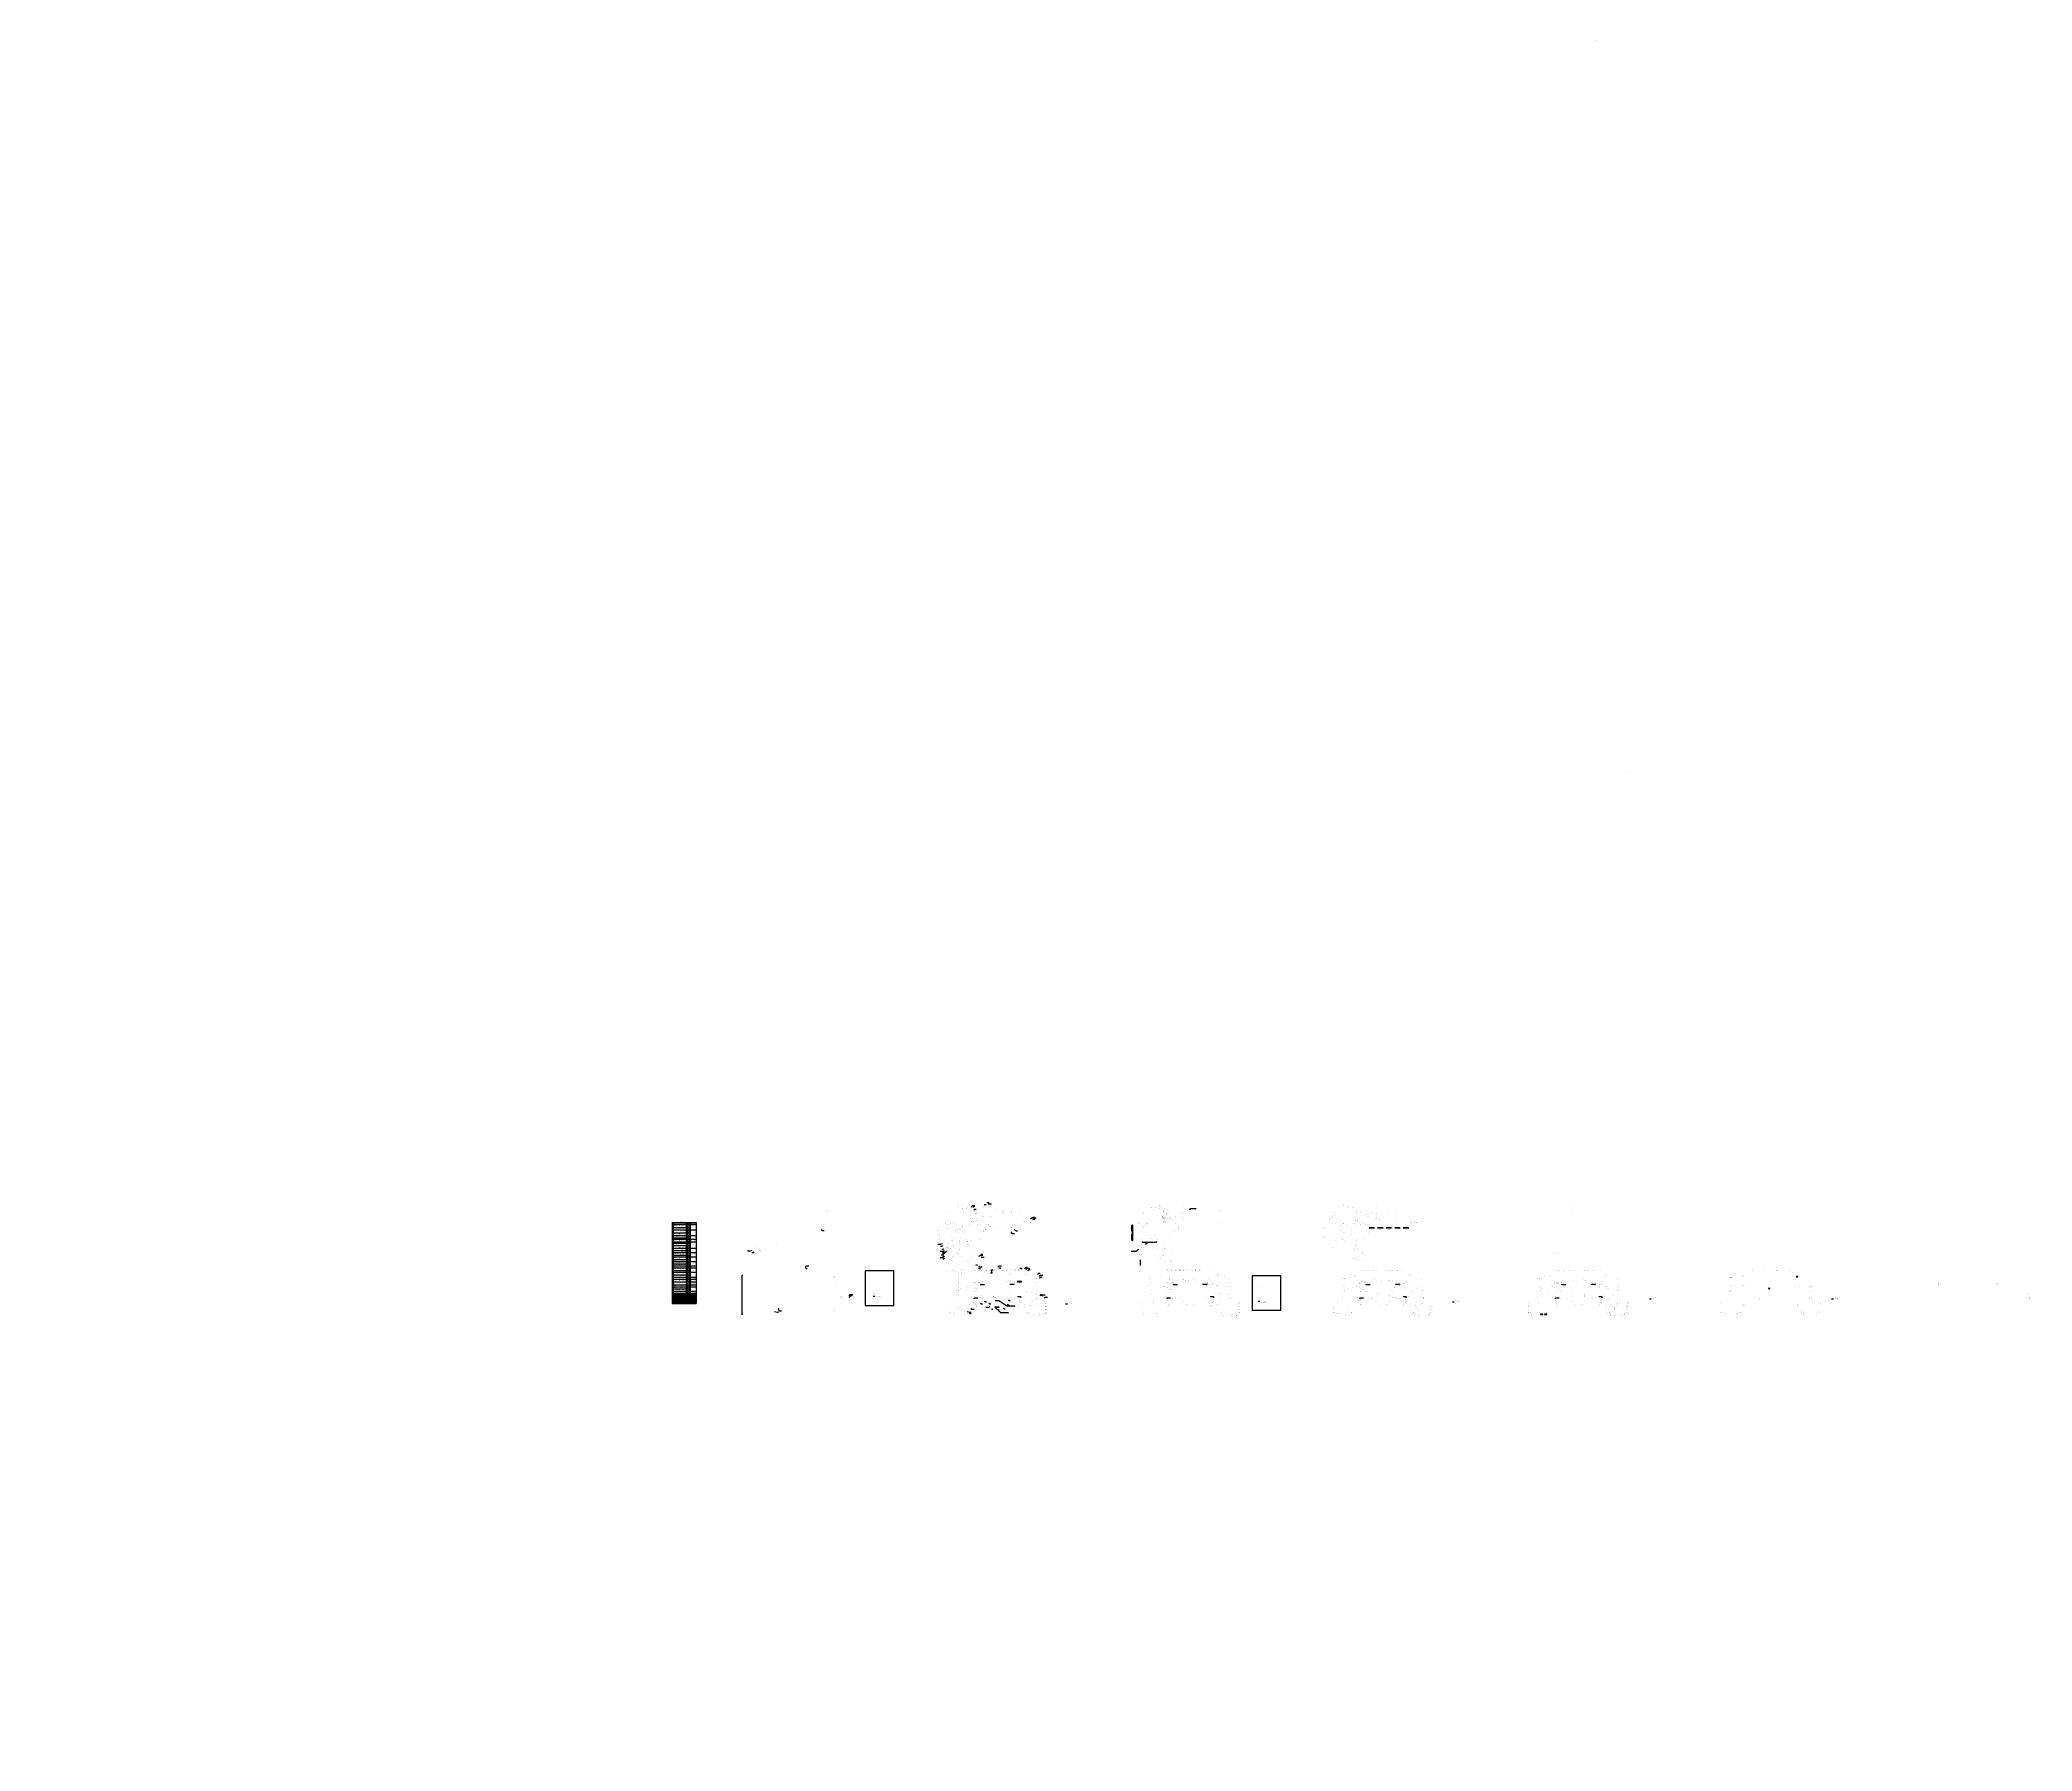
# Model space of a CAD drawing. Header units: millimetres. Extents: x -847489 to 546831, y -250322 to 947412.
import ezdxf
from ezdxf import colors
from ezdxf.entities.mleader import LeaderData, LeaderLine
from ezdxf.enums import TextEntityAlignment as Align
from ezdxf.math import Vec2, Vec3

# ---------------------------------------------------------------- set-up
doc = ezdxf.new("R2010")
doc.units = ezdxf.units.MM
doc.layers.add('PDF _0', color=7, linetype='Continuous')
doc.layers.add('АР_Таблицы', color=250, linetype='Continuous')
for name, color, linetype, lineweight in [('АР-Выноски', 5, 'Continuous', 5), ('АР.РД_Маркер_Двери', 76, 'Continuous', 15), ('АР_Выноски АПР', 5, 'Continuous', 5), ('АР_Перегородки сантехнические', 216, 'Continuous', 9), ('АР_Подоконники', 163, 'Continuous', 9), ('АР_Таблица отделки подвал', 250, 'Continuous', 15), ('АР_Текст', 250, 'Continuous', 5), ('АР_Штрих утеплитель', 250, 'Continuous', 13), ('Маркировка ОКОН', 7, 'Continuous', 18)]:
    doc.layers.add(name, color=color, linetype=linetype, lineweight=lineweight)
doc.styles.add('ICOCPEUR', font='isocpeur.ttf')
doc.styles.add('ISOCPEUR', font='isocpeur.ttf', dxfattribs={"width": 0.7})
doc.styles.add('ISOCPEUR_2', font='isocpeur.ttf', dxfattribs={"width": 0.9, "height": 300})
doc.styles.add('PDF ISOCPEUR', font='isocpeur.ttf')
doc.styles.get("Standard").update_dxf_attribs({"font": 'arial.ttf'})
doc.styles.add('Архитект', font='isocpeur.ttf', dxfattribs={"width": 0.8, "oblique": 8})
doc.styles.add('Архитектурный размер', font='isocpeur.ttf', dxfattribs={"width": 0.8, "oblique": 8})
doc.styles.add('ГОСТ 2.304', font='isocpeur.ttf', dxfattribs={"width": 0.7})
doc.dimstyles.new('ISO-25', dxfattribs={"dimtxt": 2.5, "dimasz": 2.5, "dimexe": 1.25, "dimexo": 0.625, "dimtad": 1, "dimtxsty": 'Standard', "dimcen": 2.5, "dimadec": 0, "dimazin": 0, "dimtfac": 1, "dimtmove": 0, "dimatfit": 3, "dimfxl": 1, "dimarcsym": 0})

# ---------------------------------------------------------------- blocks, each defined once
blk = doc.blocks.new('*D12')
at = {"color": 0, "lineweight": -2, "transparency": 16777216}
for p, q in [((-76032, 106400), (-76032, 106024)), ((-76029, 106025), (-65995, 106025)), ((-65992, 106400), (-65992, 106024))]:
    blk.add_line(p, q, dxfattribs=at)
at = {"color": 0, "transparency": 16777216}
for points in [[(-76029, 106026), (-76029, 106025), (-76032, 106025)], [(-65995, 106026), (-65995, 106025), (-65992, 106025)]]:
    blk.add_solid(points, dxfattribs=at)
at = {"color": 0, "transparency": 16777216, "insert": (-71012, 106028), "char_height": 2.5, "attachment_point": 5, "bg_fill": 3, "box_fill_scale": 1.1, "bg_fill_color": 256, "bg_fill_true_color": 13158600, "bg_fill_transparency": 0}
blk.add_mtext('10039,47', dxfattribs=at)
blk = doc.blocks.new('*T14')
at = {"layer": 'АР_Текст', "color": 0, "lineweight": -2, "transparency": 16777216}
for p, q in [((0, -700), (16715, -700)), ((0, -700), (0, -1844)), ((0, -1844), (16715, -1844)), ((0, -2477), (0, -51428)), ((0, -4213), (12542, -4213)), ((0, -5949), (16715, -5949)), ((0, -8085), (12542, -8085)), ((0, -9821), (16715, -9821)), ((0, -11557), (12542, -11557)), ((0, -12524), (16715, -12524)), ((600, -700), (600, -1844)), ((600, -2477), (600, -51428)), ((9770, -700), (9770, -1844)), ((9770, -2477), (9770, -50878)), ((10558, -700), (10558, -1844)), ((10558, -2477), (10558, -51428)), ((11707, -700), (11707, -1844)), ((11707, -2477), (11707, -52148)), ((12542, -700), (12542, -1844)), ((12542, -2477), (12542, -18698)), ((16715, -700), (16715, -57547)), ((0, -15226), (11707, -15226)), ((0, -16962), (12542, -16962)), ((0, -18698), (16715, -18698)), ((0, -21770), (16715, -21770)), ((0, -24890), (16715, -24890)), ((0, -26626), (12542, -26626)), ((600, -14260), (16715, -14260)), ((600, -20434), (12542, -20434)), ((600, -23506), (12542, -23506)), ((12542, -21770), (12542, -24890)), ((0, -29745), (12542, -29745)), ((0, -31128), (16715, -31128)), ((0, -32512), (16715, -32512)), ((0, -34248), (12542, -34248)), ((0, -37367), (12542, -37367)), ((0, -39103), (16715, -39103)), ((600, -28009), (16715, -28009)), ((600, -35631), (16715, -35631)), ((600, -40486), (16715, -40486)), ((12542, -28009), (12542, -42222)), ((0, -42222), (16715, -42222)), ((0, -44358), (16715, -44358)), ((0, -45742), (16715, -45742)), ((0, -47125), (12542, -47125)), ((0, -48861), (16715, -48861)), ((0, -52148), (11707, -52148)), ((0, -52148), (0, -57547)), ((0, -52698), (9770, -52698)), ((0, -53610), (9770, -53610)), ((0, -54160), (9770, -54160)), ((0, -55001), (9770, -55001)), ((600, -50878), (9770, -50878)), ((600, -52148), (600, -57547)), ((9770, -50878), (9770, -51428)), ((9770, -52148), (9770, -53610)), ((9770, -55001), (9770, -57547)), ((11707, -50244), (16715, -50244)), ((11707, -50878), (16715, -50878)), ((11707, -51428), (16715, -51428)), ((11707, -52698), (16715, -52698)), ((11707, -53610), (16715, -53610)), ((11707, -54160), (16715, -54160)), ((11707, -55001), (16715, -55001)), ((12542, -45742), (12542, -51428)), ((12542, -52148), (16715, -52148)), ((12542, -52148), (12542, -57547)), ((0, -55818), (9770, -55818)), ((0, -56635), (9770, -56635)), ((0, -57547), (9770, -57547)), ((11707, -55818), (16715, -55818)), ((11707, -56635), (16715, -56635)), ((11707, -57547), (16715, -57547))]:
    blk.add_line(p, q, dxfattribs=at)
at = {"layer": 'АР_Текст', "color": 0, "linetype": 'ByBlock', "lineweight": -2, "transparency": 16777216}
for p, q in [((0, -1844), (0, -2477)), ((0, -14260), (600, -14260)), ((0, -20434), (600, -20434)), ((0, -23506), (600, -23506)), ((11707, -15226), (12542, -15226)), ((12542, -18698), (12542, -21770)), ((12542, -24890), (12542, -28009)), ((0, -28009), (600, -28009)), ((0, -35631), (600, -35631)), ((0, -40486), (600, -40486)), ((0, -50244), (11707, -50244)), ((0, -50878), (600, -50878)), ((0, -51428), (11707, -51428)), ((0, -51428), (0, -52148)), ((9770, -50878), (11707, -50878)), ((9770, -52698), (11707, -52698)), ((9770, -53610), (11707, -53610)), ((9770, -53610), (9770, -55001)), ((9770, -54160), (11707, -54160)), ((9770, -55001), (11707, -55001)), ((10558, -52148), (10558, -57547)), ((11707, -52148), (12542, -52148)), ((11707, -52148), (11707, -57547)), ((12542, -42222), (12542, -45742)), ((12542, -51428), (12542, -52148)), ((9770, -55818), (11707, -55818)), ((9770, -56635), (11707, -56635)), ((9770, -57547), (11707, -57547))]:
    blk.add_line(p, q, dxfattribs=at)
at = {"layer": 'АР_Текст', "color": 0, "linetype": 'ByBlock', "transparency": 16777216}
blk.add_line((0, -2477), (16715, -2477), dxfattribs=at)
at = {"layer": 'АР_Текст', "color": 0, "transparency": 16777216}
for s, insert, char_height, width, attachment_point, style in [('Ог/п-6', (300, -12040), 250, 500, 5, 'Архитектурный размер'), ('Марка', (300, -1272), 280, 500, 5, 'Архитектурный размер'), ('Ог-4', (300, -8953), 250, 300, 5, 'Архитектурный размер'), ('Ог-5', (300, -10689), 250, 300, 5, 'Архитектурный размер'), ('Ог-3', (300, -7017), 250, 300, 5, 'Архитектурный размер'), ('Ог-7', (300, -13392), 250, 500, 5, 'Архитектурный размер'), ('Ог-2', (300, -5081), 250, 300, 5, 'Архитектурный размер'), ('{\\C256;Ог-1}', (300, -3345), 250, 300, 5, 'Архитектурный размер'), ('Ограждения наружные из нержавеющей полированной стали: ', (150, -2160), 250, 16414.95, 4, 'Архитектурный размер'), ('Ограждение с поручнем на высоте 1200мм, ∅50х1,5                              -поручни на высоте 900 и{\\C256;\\c0; 500мм,} ∅50х1,5 с двух сторон                                                            -стойка {\\C256;опорная }(крепление в пол) труба Ø38х1,5мм с шагом 900мм;                                                                       {\\C256;\\c0;-заполнение из стоек ∅16х1,5 с шагом 100мм;                                           -ригель нижний на высоте 150мм, Ø38х1,5  \\C2; }', (700, -7017), 240, 8969.93, 4, 'Архитектурный размер'), ('Ограждение с поручнями на высоте 1200мм, 900мм,{\\C256;\\c0; 700мм}, ∅50х1,5                                                            -стойка {\\C256;опорная }(крепление в пол) труба Ø38х1,5мм с шагом 900мм;                                                                           {\\C256;\\c0;-заполнение из стоек ∅16х1,5 с шагом 100мм;                                           -ригель нижний на высоте 150мм, Ø38х1,5  \\C2; }', (700, -3345), 240, 8969.93, 4, 'Архитектурный размер'), ('Ограждение с поручнями на высоте 1200мм, 900мм,{\\C256;\\c0; 700мм}, ∅50х1,5                                                            -стойка {\\C256;опорная }(крепление в пол) труба Ø38х1,5мм с шагом 900мм;                                                                           {\\C256;\\c0;-заполнение из стоек ∅16х1,5 с шагом 100мм;                                           -ригель нижний на высоте 150мм, Ø38х1,5  \\C2; }', (700, -5081), 240, 8969.93, 4, 'Архитектурный размер'), ('Ограждение с поручнями на высоте 1200мм, 900мм, {\\C256;\\c0;500мм,} ∅50х1,5                                                            -стойка {\\C256;опорная }(крепление в пол) труба Ø38х1,5мм с шагом 900мм;                                                   {\\C256;\\c0;-заполнение из стоек ∅16х1,5 с шагом 100мм;                                           -ригель нижний на высоте 150мм, Ø38х1,5  \\C2; }', (700, -8953), 240, 8969.93, 4, 'Архитектурный размер'), ('Ограждение с поручнем на высоте 1200мм{\\C256;\\c0;,} ∅50х1,5                                                            -стойка {\\C256;опорная }(крепление в пол) труба Ø38х1,5мм с шагом 900мм;                                                                     {\\C256;\\c0;-заполнение из стоек ∅16х1,5 с шагом 100мм;                                           -ригель нижний на высоте 150мм, Ø38х1,5  \\C2; }', (700, -10689), 240, 8969.93, 4, 'Архитектурный размер'), ('Ограждение с поручнями на высоте 1200мм, 900мм, {\\C256;\\c0;500мм,} ∅50х1,5                                                            -стойка {\\C256;опорная }(крепление в пол) труба Ø38х1,5мм с шагом 900мм;                                                   {\\C256;\\c0;-заполнение из стоек ∅16х1,5 с шагом 100мм;                                           -ригель нижний на высоте 150мм, Ø38х1,5  \\C2; }', (700, -13392), 240, 8969.93, 4, 'Архитектурный размер'), ('-Поручень на высоте 900мм{\\C256;\\c0;,} ∅50х1,5                                                            {\\C256;\\c0; \\C2; }', (700, -12040), 240, 8969.93, 4, 'Архитектурный размер'), ('Ведомость наружных металических элементов', (5279, -350), 300, 10258.21, 5, 'Архитектурный размер'), ('Описание', (5185, -1272), 280, 8869.93, 5, 'Архитектурный размер'), ('Кол., шт', (10164, -1272), 280, 688.28, 5, 'Архитектурный размер'), ('2', (10164, -13392), 250, 488.28, 5, 'Архитектурный размер'), ('5', (10164, -7017), 250, 488.28, 5, 'Архитектурный размер'), ('1', (10164, -3345), 250, 488.28, 5, 'Архитектурный размер'), ('1', (10164, -5081), 250, 488.28, 5, 'Архитектурный размер'), ('1', (10164, -8953), 250, 488.28, 5, 'Архитектурный размер'), ('1', (10164, -10689), 250, 488.28, 5, 'Архитектурный размер'), ('1', (10164, -12040), 250, 488.28, 5, 'Архитектурный размер'), ('Общая длина', (11132, -1272), 280, 1048.44, 5, 'Архитектурный размер'), ('13.4', (11132, -3345), 250, 848.44, 5, 'Архитектурный размер'), ('16.3', (11132, -5081), 250, 848.44, 5, 'Архитектурный размер'), ('4.8', (11132, -13392), 250, 848.44, 5, 'Архитектурный размер'), ('5.6', (11132, -12040), 250, 848.44, 5, 'Архитектурный размер'), ('2.7', (11132, -8953), 250, 848.44, 5, 'Архитектурный размер'), ('6.2', (11132, -7017), 250, 848.44, 5, 'Архитектурный размер'), ('2.1', (11132, -10689), 250, 848.44, 5, 'Архитектурный размер'), ('Ед. изм', (12124, -1272), 280, 735.08, 5, 'Архитектурный размер'), ('м.п.', (12124, -3345), 250, 535.08, 5, 'Архитектурный размер'), ('м.п.', (12124, -5081), 250, 535.08, 5, 'Архитектурный размер'), ('м.п.', (12124, -7017), 250, 535.08, 5, 'Архитектурный размер'), ('м.п.', (12124, -8953), 250, 535.08, 5, 'Архитектурный размер'), ('м.п.', (12124, -10689), 250, 535.08, 5, 'Архитектурный размер'), ('м.п.', (12124, -12040), 250, 535.08, 5, 'Архитектурный размер'), ('м.п.', (12124, -13392), 250, 535.08, 5, 'Архитектурный размер'), ('Входная группа №2, выход из подвала', (14628, -11172), 250, 3873.22, 5, 'Архитектурный размер'), ('Входная группа №1, пандус', (14628, -4213), 250, 3873.22, 5, 'Архитектурный размер'), ('Входная группа №3 ', (14628, -13392), 250, 3873.22, 5, 'Архитектурный размер'), ('Входная группа №1', (14628, -7885), 250, 3873.22, 5, 'Архитектурный размер'), ('Примечания', (14628, -1272), 280, 4073.22, 5, 'Архитектурный размер'), ('Ог/п-14', (300, -24198), 250, 500, 5, 'Архитектурный размер'), ('Ог/п-16', (300, -27317), 250, 500, 5, 'Архитектурный размер'), ('Ог/п-8', (300, -14743), 250, 500, 5, 'Архитектурный размер'), ('Ог-15', (300, -25758), 250, 500, 5, 'Архитектурный размер'), ('Ог-13', (300, -22638), 250, 500, 5, 'Архитектурный размер'), ('Ог-10', (300, -17830), 250, 500, 5, 'Архитектурный размер'), ('Ог-12', (300, -21102), 250, 500, 5, 'Архитектурный размер'), ('Ог-11', (300, -19566), 250, 500, 5, 'Архитектурный размер'), ('Ог-9', (300, -16094), 250, 500, 5, 'Архитектурный размер'), ('Ограждение с поручнем на высоте 1200мм от земли{\\C256;\\c0;,} ∅50х1,5                                                         -стойка {\\C256;опорная }(крепление в пол) труба Ø38х1,5мм с шагом 900мм;                                                   {\\C256;\\c0;-заполнение из стоек ∅16х1,5 с шагом 100мм;                                           -ригель нижний на высоте 150мм, Ø38х1,5  \\C2; }', (700, -17830), 240, 8969.93, 4, 'Архитектурный размер'), ('Ограждение с поручнем на высоте 1200мм от земли{\\C256;\\c0;,} ∅50х1,5                                                         -стойка {\\C256;опорная }(крепление в пол) труба Ø38х1,5мм с шагом 900мм;                                                   {\\C256;\\c0;-заполнение из стоек ∅16х1,5 с шагом 100мм;                                           -ригель нижний на высоте 150мм, Ø38х1,5  \\C2; }', (700, -19566), 240, 8969.93, 4, 'Архитектурный размер'), ('Калитка высотой 1200мм                                                   -Поручень на высоте 1200мм от земли{\\C256;\\c0;,} ∅50х1,5                                                         -стойка {\\C256;опорная }(крепление в пол) труба Ø38х1,5мм с шагом 900мм;', (700, -21102), 240, 8969.93, 4, 'Архитектурный размер'), ('Ограждение с поручнем на высоте 900мм{\\C256;\\c0;,} ∅50х1,5                                                            -стойка {\\C256;опорная }(крепление в пол) труба Ø38х1,5мм с шагом 900мм;                                                   {\\C256;\\c0;-заполнение из стоек ∅16х1,5 с шагом 100мм;                                           -ригель нижний на высоте 150мм, Ø38х1,5  \\C2; }', (700, -16094), 240, 8969.93, 4, 'Архитектурный размер'), ('Ограждение с поручнями на высоте 1200мм, 900мм, {\\C256;\\c0;500мм,} ∅50х1,5                                                            -стойка {\\C256;опорная }(крепление в пол) труба Ø38х1,5мм с шагом 900мм;                                                   {\\C256;\\c0;-заполнение из стоек ∅16х1,5 с шагом 100мм;                                           -ригель нижний на высоте 150мм, Ø38х1,5  \\C2; }', (700, -22638), 240, 8969.93, 4, 'Архитектурный размер'), ('Ограждение с поручнями на высоте 1200мм, 900мм, {\\C256;\\c0;500мм,} ∅50х1,5                                                            -стойка {\\C256;опорная }(крепление в пол) труба Ø38х1,5мм с шагом 900мм;                                                   {\\C256;\\c0;-заполнение из стоек ∅16х1,5 с шагом 100мм;                                           -ригель нижний на высоте 150мм, Ø38х1,5  \\C2; }', (700, -25758), 240, 8969.93, 4, 'Архитектурный размер'), ('Ограждение с поручнями на высоте 1200мм, 900мм, {\\C256;\\c0;500мм,} ∅50х1,5;                                                            -стойка {\\C256;опорная }(крепление в пол) труба Ø38х1,5мм с шагом 900мм;                                                   {\\C256;\\c0;-заполнение из стоек ∅16х1,5 с шагом 100мм;                                           -ригель нижний на высоте 150мм, Ø38х1,5  \\C2; }', (700, -28877), 240, 8969.93, 4, 'Архитектурный размер'), ('-Поручень на высоте 900мм{\\C256;\\c0;,} ∅50х1,5                                                            {\\C256;\\c0; \\C2; }', (700, -14743), 240, 8969.93, 4, 'Архитектурный размер'), ('-Поручень двойной на высоте 900мм и {\\C256;\\c0;500мм,} ∅50х1,5                                                            {\\C256;\\c0;  \\C2; }', (700, -24198), 240, 8969.93, 4, 'Архитектурный размер'), ('-Поручень двойной на высоте 900мм и {\\C256;\\c0;500мм,} ∅50х1,5                                                            {\\C256;\\c0;  \\C2; }', (700, -27317), 240, 8969.93, 4, 'Архитектурный размер'), ('1', (10164, -14743), 250, 488.28, 5, 'Архитектурный размер'), ('1', (10164, -16094), 250, 488.28, 5, 'Архитектурный размер'), ('1', (10164, -17830), 250, 488.28, 5, 'Архитектурный размер'), ('1', (10164, -19566), 250, 488.28, 5, 'Архитектурный размер'), ('1', (10164, -21102), 250, 488.28, 5, 'Архитектурный размер'), ('1', (10164, -22638), 250, 488.28, 5, 'Архитектурный размер'), ('1', (10164, -24198), 250, 488.28, 5, 'Архитектурный размер'), ('1', (10164, -25758), 250, 488.28, 5, 'Архитектурный размер'), ('1', (10164, -27317), 250, 488.28, 5, 'Архитектурный размер'), ('2.9', (11132, -19566), 250, 848.44, 5, 'Архитектурный размер'), ('2.9', (11132, -21102), 250, 848.44, 5, 'Архитектурный размер'), ('2.5', (11132, -24198), 250, 848.44, 5, 'Архитектурный размер'), ('3.0', (11132, -27317), 250, 848.44, 5, 'Архитектурный размер'), ('4.0', (11132, -22638), 250, 848.44, 5, 'Архитектурный размер'), ('6.6', (11132, -25758), 250, 848.44, 5, 'Архитектурный размер'), ('3.1', (11132, -14743), 250, 848.44, 5, 'Архитектурный размер'), ('1.5', (11132, -16094), 250, 848.44, 5, 'Архитектурный размер'), ('1.6', (11132, -17830), 250, 848.44, 5, 'Архитектурный размер'), ('м.п.', (12124, -14743), 250, 535.08, 5, 'Архитектурный размер'), ('м.п.', (12124, -16094), 250, 535.08, 5, 'Архитектурный размер'), ('м.п.', (12124, -17830), 250, 535.08, 5, 'Архитектурный размер'), ('м.п.', (12124, -19566), 250, 535.08, 5, 'Архитектурный размер'), ('м.п.', (12124, -21102), 250, 535.08, 5, 'Архитектурный размер'), ('м.п.', (12124, -22638), 250, 535.08, 5, 'Архитектурный размер'), ('м.п.', (12124, -24198), 250, 535.08, 5, 'Архитектурный размер'), ('м.п.', (12124, -25758), 250, 535.08, 5, 'Архитектурный размер'), ('м.п.', (12124, -27317), 250, 535.08, 5, 'Архитектурный размер'), ('Входная группа №5, дебаркадер ', (14628, -20234), 250, 3873.22, 5, 'Архитектурный размер'), ('Входная группа №4 выход из подвала ', (14628, -16479), 250, 3873.22, 5, 'Архитектурный размер'), ('Входная группа №6 ', (14628, -23330), 250, 3873.22, 5, 'Архитектурный размер'), ('Входная группа №7 ', (14628, -26449), 250, 3873.22, 5, 'Архитектурный размер'), ('Ог/п-24', (300, -39795), 250, 500, 5, 'Архитектурный размер'), ('Ог/п-18', (300, -30437), 250, 500, 5, 'Архитектурный размер'), ('Ог/п-19', (300, -31820), 250, 500, 5, 'Архитектурный размер'), ('Ог/п-21', (300, -34939), 250, 500, 5, 'Архитектурный размер'), ('Ог-25', (300, -41354), 250, 500, 5, 'Архитектурный размер'), ('Ог-23', (300, -38235), 250, 500, 5, 'Архитектурный размер'), ('Ог-20', (300, -33380), 250, 500, 5, 'Архитектурный размер'), ('Ог-22', (300, -36499), 250, 500, 5, 'Архитектурный размер'), ('Ог-17', (300, -28877), 250, 500, 5, 'Архитектурный размер'), ('Ограждение с поручнями на высоте 1200мм, 900мм, {\\C256;\\c0;500мм,} ∅50х1,5                                                            -стойка {\\C256;опорная }(крепление в пол) труба Ø38х1,5мм с шагом 900мм;                                                   {\\C256;\\c0;-заполнение из стоек ∅16х1,5 с шагом 100мм;                                           -ригель нижний на высоте 150мм, Ø38х1,5  \\C2; }', (700, -33380), 240, 8969.93, 4, 'Архитектурный размер'), ('Ограждение с поручнями на высоте 1200мм, 900мм, {\\C256;\\c0;500мм,} ∅50х1,5                                                            -стойка {\\C256;опорная }(крепление в пол) труба Ø38х1,5мм с шагом 900мм;                                                   {\\C256;\\c0;-заполнение из стоек ∅16х1,5 с шагом 100мм;                                           -ригель нижний на высоте 150мм, Ø38х1,5  \\C2; }', (700, -36499), 240, 8969.93, 4, 'Архитектурный размер'), ('Ограждение с поручнями на высоте 1200мм, 900мм, {\\C256;\\c0;500мм,} ∅50х1,5                                                            -стойка {\\C256;опорная }(крепление в пол) труба Ø38х1,5мм с шагом 900мм;                                                   {\\C256;\\c0;-заполнение из стоек ∅16х1,5 с шагом 100мм;                                           -ригель нижний на высоте 150мм, Ø38х1,5  \\C2; }', (700, -38235), 240, 8969.93, 4, 'Архитектурный размер'), ('Ограждение с поручнями на высоте 1200мм, 900мм, {\\C256;\\c0;500мм,} ∅50х1,5                                                            -стойка {\\C256;опорная }(крепление в пол) труба Ø38х1,5мм с шагом 900мм;                                                   {\\C256;\\c0;-заполнение из стоек ∅16х1,5 с шагом 100мм;                                          -ригель нижний на высоте 150мм, Ø38х1,5  \\C2; }', (700, -41354), 240, 8969.93, 4, 'Архитектурный размер'), ('-Поручень двойной на высоте 900мм и {\\C256;\\c0;500мм,} ∅50х1,5                                                            {\\C256;\\c0;  \\C2; }', (700, -30437), 240, 8969.93, 4, 'Архитектурный размер'), ('-Поручень на высоте 900мм{\\C256;\\c0;,} ∅50х1,5                                                            {\\C256;\\c0; \\C2; }', (700, -31820), 240, 8969.93, 4, 'Архитектурный размер'), ('-Поручень двойной на высоте 900мм и {\\C256;\\c0;500мм,} ∅50х1,5                                                            {\\C256;\\c0;  \\C2; }', (700, -34939), 240, 8969.93, 4, 'Архитектурный размер'), ('-Поручень на высоте 900мм{\\C256;\\c0;,} ∅50х1,5                                                            {\\C256;\\c0; \\C2; }', (700, -39795), 240, 8969.93, 4, 'Архитектурный размер'), ('1', (10164, -28877), 250, 488.28, 5, 'Архитектурный размер'), ('1', (10164, -30437), 250, 488.28, 5, 'Архитектурный размер'), ('1', (10164, -31820), 250, 488.28, 5, 'Архитектурный размер'), ('1', (10164, -33380), 250, 488.28, 5, 'Архитектурный размер'), ('1', (10164, -34939), 250, 488.28, 5, 'Архитектурный размер'), ('1', (10164, -36499), 250, 488.28, 5, 'Архитектурный размер'), ('1', (10164, -38235), 250, 488.28, 5, 'Архитектурный размер'), ('1', (10164, -39795), 250, 488.28, 5, 'Архитектурный размер'), ('1', (10164, -41354), 250, 488.28, 5, 'Архитектурный размер'), ('3.5', (11132, -30437), 250, 848.44, 5, 'Архитектурный размер'), ('4.4', (11132, -41354), 250, 848.44, 5, 'Архитектурный размер'), ('4.5', (11132, -38235), 250, 848.44, 5, 'Архитектурный размер'), ('2.5', (11132, -39795), 250, 848.44, 5, 'Архитектурный размер'), ('3.3', (11132, -34939), 250, 848.44, 5, 'Архитектурный размер'), ('4.7', (11132, -36499), 250, 848.44, 5, 'Архитектурный размер'), ('7.0', (11132, -33380), 250, 848.44, 5, 'Архитектурный размер'), ('1.7', (11132, -31820), 250, 848.44, 5, 'Архитектурный размер'), ('7.1', (11132, -28877), 250, 848.44, 5, 'Архитектурный размер'), ('м.п.', (12124, -28877), 250, 535.08, 5, 'Архитектурный размер'), ('м.п.', (12124, -30437), 250, 535.08, 5, 'Архитектурный размер'), ('м.п.', (12124, -31820), 250, 535.08, 5, 'Архитектурный размер'), ('м.п.', (12124, -33380), 250, 535.08, 5, 'Архитектурный размер'), ('м.п.', (12124, -34939), 250, 535.08, 5, 'Архитектурный размер'), ('м.п.', (12124, -36499), 250, 535.08, 5, 'Архитектурный размер'), ('м.п.', (12124, -38235), 250, 535.08, 5, 'Архитектурный размер'), ('м.п.', (12124, -39795), 250, 535.08, 5, 'Архитектурный размер'), ('м.п.', (12124, -41354), 250, 535.08, 5, 'Архитектурный размер'), ('Входная группа №9 выход из подвала', (14628, -31820), 250, 3873.22, 5, 'Архитектурный размер'), ('Входная группа №12                      выход из подвала', (14628, -39795), 250, 3873.22, 5, 'Архитектурный размер'), ('Входная группа №13', (14628, -41354), 250, 3873.22, 5, 'Архитектурный размер'), ('Входная группа №10', (14628, -34071), 250, 3873.22, 5, 'Архитектурный размер'), ('Входная группа №11', (14628, -37367), 250, 3873.22, 5, 'Архитектурный размер'), ('Входная группа №8 ', (14628, -29569), 250, 3873.22, 5, 'Архитектурный размер'), ('Ог/п-28', (300, -46433), 250, 500, 5, 'Архитектурный размер'), ('Ог/п-27', (300, -45050), 250, 500, 5, 'Архитектурный размер'), ('Ог/п-30', (300, -49553), 250, 500, 5, 'Архитектурный размер'), ('Ог-29', (300, -47993), 250, 500, 5, 'Архитектурный размер'), ('Ог-26', (300, -43290), 250, 500, 5, 'Архитектурный размер'), ('Ограждение с поручнями на высоте 1200мм, ∅50х1,5                              -поручни на высоте 900 и{\\C256;\\c0; 500мм,} ∅50х1,5 с двух сторон;                                                            -стойка {\\C256;опорная }(крепление в пол) труба Ø38х1,5мм с шагом 900мм;                                                                            {\\C256;\\c0;-заполнение из стоек ∅16х1,5 с шагом 100мм ;                                          -ригель нижний на высоте 150м, Ø38х1,5  \\C2; }', (700, -43290), 240, 8969.93, 4, 'Архитектурный размер'), ('Ограждение с поручнями на высоте 1200мм, 900мм,{\\C256;\\c0; 500мм,} ∅50х1,5                                                           -стойка {\\C256;опорная }(крепление в пол) труба Ø38х1,5мм с шагом 900мм;                                                   {\\C256;\\c0;-заполнение из стоек ∅16х1,5 с шагом 100мм;                                          -ригель нижний на высоте 150мм, Ø38х1,5  \\C2; }', (700, -47993), 240, 8969.93, 4, 'Архитектурный размер'), ('-Поручень двойной на высоте 900мм и {\\C256;\\c0;500мм,} ∅50х1,5                                                            {\\C256;\\c0;  \\C2; }', (700, -45050), 240, 8969.93, 4, 'Архитектурный размер'), ('-Поручень двойной на высоте 900мм и {\\C256;\\c0;500мм,} ∅50х1,5                                                            {\\C256;\\c0;  \\C2; }', (700, -46433), 240, 8969.93, 4, 'Архитектурный размер'), ('-Поручень на высоте 900мм{\\C256;\\c0;,} ∅50х1,5                                                            {\\C256;\\c0; \\C2; }', (700, -49553), 240, 8969.93, 4, 'Архитектурный размер'), ('-Ограждение с поручнями на высоте 1200мм, 900мм,{\\C256;\\c0; 700мм}, ∅50х1,5                                                            {\\C256;\\c0; \\C2; }', (800, -52423), 240, 8769.93, 4, 'Архитектурный размер'), ('-Ограждение с поручнем на высоте 1200мм, ∅50х1,5                              -поручни на высоте 900 и{\\C256;\\c0; 500мм,} ∅50х1,5 с двух сторон                                                            {\\C256;\\c0; \\C2; }', (800, -53154), 240, 8769.93, 4, 'Архитектурный размер'), ('-Ограждение с поручнями на высоте 1200мм, 900мм, {\\C256;\\c0;500мм,} ∅50х1,5                                                            {\\C256;\\c0; \\C2; }', (800, -53885), 240, 8769.93, 4, 'Архитектурный размер'), ('-Ограждение с поручнем на высоте 1200мм, ∅50х1,5 с калиткой                                                       {\\C256;\\c0; \\C2; }', (800, -54580), 240, 8769.93, 4, 'Архитектурный размер'), ('-Ограждение с поручнем на высоте 900мм{\\C256;\\c0;,} ∅50х1,5                                                            {\\C256;\\c0; \\C2; }', (800, -55410), 240, 8769.93, 4, 'Архитектурный размер'), ('1', (10164, -43290), 250, 488.28, 5, 'Архитектурный размер'), ('1', (10164, -45050), 250, 488.28, 5, 'Архитектурный размер'), ('1', (10164, -46433), 250, 488.28, 5, 'Архитектурный размер'), ('1', (10164, -47993), 250, 488.28, 5, 'Архитектурный размер'), ('1', (10164, -49553), 250, 488.28, 5, 'Архитектурный размер'), ('138.0', (11132, -51153), 250, 848.44, 5, 'Архитектурный размер'), ('29.7', (11132, -52423), 250, 1128.44, 5, 'ISOCPEUR_2'), ('48.1', (11132, -53885), 250, 1128.44, 5, 'ISOCPEUR_2'), ('Итого:{\\C256;\\c0; \\C2; }', (11607, -51788), 240, 11506.65, 6, 'Архитектурный размер'), ('4.6', (11132, -55410), 250, 1128.44, 5, 'ISOCPEUR_2'), ('5.8', (11132, -54580), 250, 1128.44, 5, 'ISOCPEUR_2'), ('8.4', (11132, -53154), 250, 1128.44, 5, 'ISOCPEUR_2'), ('2.4', (11132, -45050), 250, 848.44, 5, 'Архитектурный размер'), ('3.7', (11132, -49553), 250, 848.44, 5, 'Архитектурный размер'), ('8,7', (11132, -47993), 250, 848.44, 5, 'Архитектурный размер'), ('2.2', (11132, -43290), 250, 848.44, 5, 'Архитектурный размер'), ('3.1', (11132, -46433), 250, 848.44, 5, 'Архитектурный размер'), ('м.п.', (12124, -43290), 250, 535.08, 5, 'Архитектурный размер'), ('м.п.', (12124, -45050), 250, 535.08, 5, 'Архитектурный размер'), ('м.п.', (12124, -46433), 250, 535.08, 5, 'Архитектурный размер'), ('м.п.', (12124, -47993), 250, 535.08, 5, 'Архитектурный размер'), ('м.п.', (12124, -49553), 250, 535.08, 5, 'Архитектурный размер'), ('м.п.', (12124, -52423), 250, 535.08, 5, 'Архитектурный размер'), ('м.п.', (12124, -53154), 250, 535.08, 5, 'Архитектурный размер'), ('м.п.', (12124, -53885), 250, 535.08, 5, 'Архитектурный размер'), ('м.п.', (12124, -54580), 250, 535.08, 5, 'Архитектурный размер'), ('м.п.', (12124, -55410), 250, 535.08, 5, 'Архитектурный размер'), ('Входные группы №5 дебаркадер', (14628, -54580), 250, 4073.22, 5, 'Архитектурный размер'), ('Входная группа №15 выход из подвала', (14628, -49553), 250, 3873.22, 5, 'Архитектурный размер'), ('Входная группа №1, пандус', (14628, -52423), 250, 3873.22, 5, 'Архитектурный размер'), ('Входные группы №1, №13', (14628, -53154), 250, 4073.22, 5, 'Архитектурный размер'), ('Входные группы №2, №4 (выходы из подвала) ', (14628, -55410), 250, 4073.22, 5, 'Архитектурный размер'), ('Входная группа №14', (14628, -47301), 250, 3873.22, 5, 'Архитектурный размер'), ('Входная группа №13', (14628, -43290), 250, 3873.22, 5, 'Архитектурный размер'), ('Входная группа №13', (14628, -45050), 250, 3873.22, 5, 'Архитектурный размер'), ('-Поручень двойной на высоте 900мм и {\\C256;\\c0;500мм,} ∅50х1,5                                                            {\\C256;\\c0;  \\C2; }', (800, -56226), 240, 8769.93, 4, 'Архитектурный размер'), ('-Поручень на высоте 900мм{\\C256;\\c0;,} ∅50х1,5                                                            {\\C256;\\c0; \\C2; }', (800, -57091), 240, 8769.93, 4, 'Архитектурный размер'), ('18.8', (11132, -57091), 250, 1128.44, 5, 'ISOCPEUR_2'), ('17.8', (11132, -56226), 250, 1128.44, 5, 'ISOCPEUR_2'), ('м.п.', (12124, -56226), 250, 535.08, 5, 'Архитектурный размер'), ('м.п.', (12124, -57091), 250, 535.08, 5, 'Архитектурный размер'), ('Входные группы №2, №4, №9, №12, №15 (выходы из подвала) ', (14628, -57091), 240, 4073.22, 5, 'Архитектурный размер'), ('Входная группа №6, №7, №8, №10, №13, №14', (14628, -56226), 250, 4133.22, 5, 'Архитектурный размер')]:
    blk.add_mtext(s, dxfattribs=dict(at, insert=insert, char_height=char_height, width=width, attachment_point=attachment_point, style=style))
blk = doc.blocks.new('*D19')
at = {"layer": 'PDF _0', "color": 0, "lineweight": -2, "transparency": 16777216}
for p, q in [((-355535, 82686), (-356157, 82686)), ((-356155, 82683), (-356155, 55208)), ((-355535, 55206), (-356157, 55206))]:
    blk.add_line(p, q, dxfattribs=at)
at = {"layer": 'PDF _0', "color": 0, "transparency": 16777216}
for points in [[(-356156, 82683), (-356155, 82683), (-356155, 82686)], [(-356156, 55208), (-356155, 55208), (-356155, 55206)]]:
    blk.add_solid(points, dxfattribs=at)
at = {"layer": 'PDF _0', "color": 0, "transparency": 16777216, "insert": (-356157, 68946), "char_height": 2.5, "attachment_point": 5, "rotation": 90, "bg_fill": 3, "box_fill_scale": 1.1, "bg_fill_color": 256, "bg_fill_true_color": 13158600, "bg_fill_transparency": 0}
blk.add_mtext('27480', dxfattribs=at)

msp = doc.modelspace()

# ---------------------------------------------------------------- linework, layer by layer
at = {"layer": 'PDF _0', "color": 6}
for p, q in [((-77226.759, 89700.682), (-77226.759, 93500.682)), ((-76928.399, 92100.682), (-77226.759, 92100.682)), ((-76928.399, 91100.682), (-77226.759, 91100.682))]:
    msp.add_line(p, q, dxfattribs=at)
at = {"layer": 'PDF _0'}
msp.add_line((-163239.173, 78231.479), (-160438.854, 78231.479), dxfattribs=at)
at = {"layer": 'PDF _0', "color": 6}
for points in [[(82744.89, 115984.039), (82744.89, 115931.723), (86548.449, 115931.723), (86548.449, 115984.039)], [(88744.89, 115984.039), (88744.89, 115931.723), (92548.449, 115931.723), (92548.449, 115984.039)], [(94744.89, 115984.039), (94744.89, 115931.723), (98548.449, 115931.723), (98548.449, 115984.039)], [(100744.89, 115984.039), (100744.89, 115931.723), (104548.449, 115931.723), (104548.449, 115984.039)], [(106744.89, 115984.039), (106744.89, 115931.723), (110548.449, 115931.723), (110548.449, 115984.039)], [(-269831.999, 61578.907), (-249843.063, 61578.907), (-249843.063, 85759.442), (-269831.999, 85759.442)], [(976.236, 58251.105), (20965.172, 58251.105), (20965.172, 82431.64), (976.236, 82431.64)]]:
    msp.add_lwpolyline(points, close=True, dxfattribs=at)
at = {"layer": 'PDF _0'}
msp.add_lwpolyline([(-163239.173, 78206.479), (-160438.854, 78206.479), (-160438.854, 78281.479), (-163239.173, 78281.479)], close=True, dxfattribs=at)
at = {"layer": 'PDF _0', "color": 18, "true_color": 0x000000}
for points in [[(202809.014, 55383.3), (204351.155, 55383.3), (204351.155, 55429.458), (202809.014, 55429.458)], [(205600.615, 55402.775), (207142.756, 55402.775), (207142.756, 55448.933), (205600.615, 55448.933)]]:
    msp.add_lwpolyline(points, close=True, dxfattribs=at)
at = {"layer": 'Маркировка ОКОН', "lineweight": 0}
for centre in [(362782.861, 73436.1), (382296.569, 81769.644, 0)]:
    msp.add_circle(centre, 439.468, dxfattribs=at)

# ---------------------------------------------------------------- block references
msp.add_blockref('*T14', (-404916.895, 120433.812))

# ---------------------------------------------------------------- texts
at = {"color": 2, "style": 'Архитект', "width": 0.8}
msp.add_text('подиум П-7', height=300, dxfattribs=at).set_placement((-182498.213, 85326.657), align=Align.MIDDLE_CENTER)
at = {"char_height": 275, "width": 10706.56824, "attachment_point": 1, "style": 'ISOCPEUR'}
for s, insert in [('\\pxql;{\\C256;\\c0;- Марка окна\\P\\P\\pq*;-Марка двери\\P\\pql;\\P\\pq*;-Марка ограждения}', (-262163.89, 70043.927)), ('{\\C256;\\c0;\\P\\pxql;-Марка окна\\P\\P-Марка двери\\P\\P\\pq*;-Марка ограждения}', (-127452.153, 65271.255)), ('{\\C256;\\c0;\\P\\pxql;\\P\\P-Марка двери\\P\\P\\pq*;-Марка ограждения\\P\\P-Марка остекленной перегородки }', (7304.453, 67094.1)), ('{\\C256;\\c0;\\P\\pxql;\\P\\P-Марка двери\\P\\P\\pq*;-Марка ограждения}', (143301.39, 66639.157)), ('{\\C256;\\c0;\\P\\pxql;\\P\\P-Марка двери\\P\\P\\pq*;-Марка ограждения}', (281117.672, 68806.064)), ('{\\C256;\\c0;\\P\\pxql;\\P\\P-Марка двери\\P\\P\\pq*;-Марка ограждения}', (408592.2, 68806.064)), ('{\\C256;\\c0;\\P\\pxql;\\P\\P-Марка двери\\P\\P\\pq*;-Марка стремянки}', (544626.777, 69002.884))]:
    msp.add_mtext(s, dxfattribs=dict(at, insert=insert))
at = {"layer": 'АР.РД_Маркер_Двери', "color": 5, "style": 'Архитект', "width": 0.8}
for s, p in [('ЛН-1', (241574.115, 947261.715, -3.924)), ('Д-9', (262346.979, 938848.538)), ('ЛН-1', (241869.976, 443219.705, -3.924)), ('Д-9', (262642.839, 434806.528)), ('Д-5', (-194455.65, 125353.263)), ('Д-4л', (-194104.595, 126498.796)), ('Д-5', (-190319.058, 125353.263)), ('Д-12', (-187259.892, 127576.113)), ('Д-18', (-182259.583, 125820.658)), ('Д-5', (-58795.03, 126763.346)), ('Д-12', (-49557.779, 126626.086)), ('Д-4', (78604.985, 134343.605)), ('Д-4', (78604.985, 134343.605)), ('Д-12', (82819.868, 126616.079)), ('ДН-9л', (224904.258, 126657.174, -3.924)), ('Д-16', (-306840.951, 123195.952, 1.962)), ('Дус-1', (-306767.647, 121089.892)), ('Д-13л', (-212560.293, 111914.956)), ('Д-2л', (-212281.383, 115846.889)), ('Д-3л', (-211301.344, 115550.191)), ('Д-2', (-210339.992, 113227.281)), ('Д-2л', (-210001.845, 111900.682)), ('Д-3л', (-206541.239, 114463.107)), ('КП-2', (-205276.57, 118750.682)), ('Д-2л', (-202797.843, 114714.758)), ('Д-3', (-202550.868, 117005.609)), ('Д-17л', (-198599.537, 118802.604)), ('Д-4л', (-196679.698, 118098.196)), ('СП-1', (-195463.707, 120276.134)), ('Д-4', (-194338.138, 123817.278)), ('СП-2л', (-193551.437, 120276.153)), ('Д-4л', (-191180.621, 118098.196)), ('Д-4', (-190319.058, 123697.68)), ('Д-4', (-187624.796, 123948.148)), ('Д-4', (-184496.606, 118178.382)), ('Д-17', (-182308.264, 116975.516)), ('Д-12/1л', (-158233.915, 120068.737)), ('Д-3', (-75157.561, 112180.651)), ('В-3', (-74947.427, 116294.211)), ('Д-4л', (-72475.936, 118857.251)), ('В-2', (-69333.423, 117757.335)), ('Д-3', (-64968.174, 111780.998)), ('В-1', (-64561.362, 117820.317)), ('СП-4', (-61658.9, 123746.002)), ('СП-6', (-61269.078, 119665.313)), ('Д-5л', (-58789.047, 125225.223)), ('Д-4л', (-52673.828, 119266.646)), ('Д-4', (-52686.171, 123971.009)), ('Д-6', (63982.607, 117636.311)), ('В-5', (66906.397, 118089.804)), ('Д-4', (68835.666, 115779.682)), ('Д-19л', (71076.515, 118792.121)), ('Д-3л', (72218.968, 122672.813)), ('Д-4л', (73175.912, 118772.048)), ('СП-1', (74470.834, 119907.148, 3.924)), ('СП-2л', (76604.393, 119907.148, 3.924)), ('Д-4', (78607.849, 118820.214)), ('Д-12', (82099.656, 117905.14)), ('Д-3л', (82147.77, 125311.64)), ('Д-5', (82191.507, 124001.325)), ('Д-4л', (82314.726, 119851.384)), ('Д-6л', (90012.748, 121956.47)), ('В-6', (101474.11, 121522.151)), ('В-7', (108209.574, 120334.44)), ('Д-12л', (112207.76, 119327.233)), ('Д-16л', (-343612.07, 99979.55)), ('Д-2', (-212548.642, 107539.394)), ('Д-2л', (-210071.802, 110311.506)), ('Д-13', (-210023.785, 102857.504)), ('Д-2', (-208675.22, 101322.833)), ('Д-2', (-208276.994, 106736.087)), ('Д-2', (-207670.624, 102305.343)), ('Д-2', (-207639.987, 104060.374)), ('Д-1л', (-206822.994, 108353.062)), ('Д-2л', (-206164.994, 107431.639)), ('Д-2л', (-203789.037, 104608.931)), ('Д-2', (-203804.351, 106750.682)), ('Д-12', (-198745.635, 106519.374)), ('Д-9', (-197160.231, 100600.682)), ('Д-17', (-64774.131, 103927.79)), ('Д-4', (-64755.472, 108201.83)), ('Д-12', (-63636.371, 102706.288)), ('Д-6л', (63982.607, 107592.99)), ('Д-4', (68085.421, 109918.23)), ('Д-9', (72716.081, 100876.663)), ('ДН-9', (213033.622, 98313.725, -3.924)), ('ЛН-1', (215065.298, 98435.682, -3.924)), ('Д-15л', (-329251.231, 85798.821)), ('Д-4л', (-208834.189, 96101.296)), ('Д-8л', (-208062.529, 86219.086)), ('Д-8', (-207967.894, 91092.561)), ('Д-2л', (-207814.847, 97355.01)), ('Д-3', (-206273.377, 91664.842)), ('Д-4л', (-205470.077, 96069.249)), ('Д-1л', (-204719.87, 97071.201)), ('Д-15л', (-203742.037, 85631.502)), ('Д-1', (-203067.646, 86965.418)), ('Д-15', (-202495.315, 96070.146)), ('Д-15', (-201397.736, 91976.648)), ('Д-7/1л', (-197683.753, 92317.364)), ('Д-12', (-196494.008, 97098.867)), ('Л-2', (-195969.085, 92382.743, -3.924)), ('Д-17л', (-64774.131, 95441.161)), ('Д-12', (-61610.823, 96890.357)), ('Д-15л', (-61159.884, 94892.341)), ('Д-12', (73330.27, 97000.032)), ('Д-15л', (73803.965, 94430.047)), ('Д-15л', (-292253.257, 73997.267)), ('Д-15л', (-291495.436, 81511.894)), ('Д-16/1', (-290264.047, 76055.005)), ('ОК-1', (-263459.964, 69930.113)), ('Д-4', (-198423.374, 74227.709)), ('Д-6', (-198423.374, 71735.409)), ('Д-7л', (-196734.548, 75371.244)), ('Д-7л', (-196424.742, 82446.375)), ('Л-3', (-194327.047, 73858.401, -3.924)), ('СП-3', (-193250.487, 77003.179)), ('Д-9', (-192832.804, 71382.66)), ('Л-3', (-192401.656, 73858.399, -3.924)), ('Д-12', (-190868.591, 72479.106)), ('Д-5л', (-189666.492, 78047.308)), ('Д-4', (-189653.196, 71383.473)), ('Д-4л', (-189023.654, 75621.664)), ('Д-6', (-187666.308, 78573.893)), ('Д-4.1', (-183599.326, 71385.995)), ('Д-10', (-171391.395, 71461.449)), ('Д-6л', (-171047.326, 78573.893)), ('Д-4', (-168801.951, 71461.449)), ('Д-6л', (-167743.413, 78573.841)), ('Д-4', (-165913.447, 75713.484)), ('Д-5', (-165364.556, 78062.563)), ('Д-12л', (-163835.889, 72479.106)), ('СП-2', (-161922.715, 77040.94)), ('Л-3', (-161920.129, 73885.653, -3.924)), ('Д-12л', (-158227.261, 75090.412)), ('Д-6л', (-156656.048, 74483.425)), ('Д-6', (-156622.667, 71289.998)), ('Д-14', (-63938.199, 74638.388)), ('Д-6л', (-63454.857, 71253.404)), ('Д-7л', (-61796.392, 75371.244)), ('Л-3', (-59436.697, 73885.653, -3.924)), ('СП-3', (-58312.33, 76629.329)), ('Д-9', (-58099.973, 71575.92)), ('Л-3', (-57433.336, 73853.761, -3.924)), ('Д-12', (-56104.347, 72479.106)), ('Д-5л', (-54728.336, 78047.308)), ('Д-6', (-54656.043, 71463.725)), ('Д-4л', (-54085.498, 75621.664)), ('Д-6', (-52458.465, 78719.915)), ('Д-6', (-43871.711, 78719.915)), ('Д-6', (-36037.647, 71463.725)), ('Д-6', (-35326.711, 78719.915)), ('Д-6', (-32715.135, 78679.89)), ('Д-4', (-30975.291, 75713.484)), ('Д-5', (-30426.4, 78062.563)), ('Д-12л', (-28897.733, 72479.106)), ('Л-3', (-26946.08, 73949.628, -3.924)), ('СП-2', (-26624.308, 76667.09)), ('Д-12л', (-23232.083, 75444.288)), ('Д-4', (-21805.159, 74408.642)), ('Д-6', (-21773.85, 69635.813)), ('Д-6л', (71386.532, 71232.7)), ('Д-6', (71370.198, 74272.424)), ('Д-7л', (73141.764, 75535.682)), ('Л-3', (75632.318, 73949.628, -3.924)), ('СП-3', (76475.645, 76699.422)), ('Д-9', (76797.267, 71507.838)), ('Л-3', (77557.03, 73917.736, -3.924)), ('Д-12', (79050.876, 72977.642)), ('Д-5л', (80209.82, 78047.308)), ('В-4', (80486.171, 71533.065)), ('Д-4л', (80852.658, 75621.664)), ('Д-6', (82479.691, 78719.915)), ('Д-6', (91066.445, 78719.915)), ('Д-6', (98919.396, 71365.062)), ('Д-6', (99611.445, 78719.915)), ('Д-6', (102223.021, 78679.89)), ('Д-4', (103962.865, 75713.484)), ('Д-5', (104511.756, 78062.563)), ('Д-12л', (106040.423, 72479.106)), ('Л-3', (107982.936, 73812.841, -3.924)), ('СП-2', (108196.623, 76691.427)), ('Д-12л', (111663.145, 75133.306)), ('Д-6л', (113171.877, 74619.92)), ('Д-6', (113201.218, 71611.367)), ('Д-6л', (208355.933, 71204.916)), ('Д-6', (208365.916, 74268.832)), ('Д-7л', (210048.696, 75643.113)), ('Л-3', (212523.144, 73812.841, -3.924)), ('Д-9', (213759.123, 71474.279)), ('Л-3', (214308.511, 73951.759, -3.924)), ('Д-12', (215782.533, 72479.106)), ('Д-5л', (217147.976, 78047.308)), ('В-4', (217233.803, 71533.065)), ('Д-4л', (217790.814, 75621.664)), ('Д-6', (219417.847, 78350.989)), ('Д-6', (228004.601, 78350.989)), ('Д-6', (235857.552, 71365.062)), ('Д-6', (236549.601, 78350.989)), ('Д-6', (239169.007, 78310.964)), ('Д-4', (240727.013, 75676.882)), ('Д-5', (241348.807, 77980.104)), ('Д-12л', (242978.579, 72479.106)), ('Л-3', (245064.116, 73895.763, -3.924)), ('СП-2', (245281.7, 76658.823)), ('Д-12л', (248439.825, 75039.64)), ('Д-6', (250065.391, 73609.13)), ('Д-15л', (344684.799, 75374.763)), ('Д-15', (382908.26, 75423.934)), ('ДН-9', (481299.823, 77386.389, -3.924)), ('ЛН-1', (481299.823, 75923.59, -3.924)), ('ДН-9л', (522167.476, 77315.308, -3.924)), ('ЛН-1', (522147.678, 75873.005, -3.924)), ('Д-9л', (-287191.586, 62744.358)), ('Д-16/1', (-286973.695, 67514.758)), ('Д-15', (-284553.159, 63571.058)), ('Д-9', (-263490.583, 69034.473)), ('Д-6л', (-205050.252, 62792.96)), ('Д-4', (-195180.468, 67066.369)), ('СП-11', (-193878.932, 62904.225)), ('СП-9', (-193864.083, 65160.367)), ('СП-9', (-193842.549, 64445.729)), ('СП-11', (-193764.375, 63777.651)), ('КП-3', (-179830.901, 67753.502)), ('Д-11л', (-178708.6, 67091.243)), ('Д-11', (-176001.518, 67087.286)), ('СП-10', (-161532.246, 65703.191)), ('СП-10', (-161532.246, 62936.96)), ('СП-10', (-161445.489, 64756.502)), ('СП-10', (-161421.191, 63872.67)), ('Д-4л', (-159903.512, 67658.511)), ('Д-6', (-156653.726, 69151.588)), ('Д-6', (-156648.638, 65609.511)), ('Д-6л', (-154073.016, 61961.592)), ('Д-6л', (-150104.009, 62999.506)), ('ОК-1', (-129158.389, 64683.035)), ('Д-9', (-129158.389, 63728.2)), ('Д-6л', (-69931.713, 62464.2)), ('Д-4л', (-68228.537, 61853.103)), ('Д-4л', (-65553.848, 61853.103)), ('Д-3л', (-63480.697, 66962.714)), ('Д-4', (-60242.312, 67066.369)), ('СП-9', (-58798.952, 65160.368)), ('СП-9', (-58777.418, 64445.73)), ('СП-11', (-58593.414, 63774.223)), ('СП-11', (-58593.414, 62824.223)), ('СП-10', (-26891.647, 65674.249)), ('СП-10', (-26891.647, 64724.249)), ('СП-10', (-26891.647, 63774.249)), ('СП-10', (-26891.647, 62824.249)), ('Д-4л', (-24965.356, 67658.511)), ('Д-6', (-21773.85, 65742.155)), ('Д-14л', (-19187.274, 61746.861)), ('Д-9', (5598.218, 65551.044)), ('В-2', (5782.648, 63743.631)), ('Д-6л', (64850.428, 62524.929)), ('Д-3', (69379.763, 61862.079)), ('Д-4', (74695.845, 67066.369)), ('СП-9', (76034.666, 65160.363)), ('СП-9', (76056.2, 64445.725)), ('СП-11', (76149.93, 62824.223)), ('СП-11', (76172.788, 63739.862)), ('СП-10', (108475.539, 65674.249)), ('СП-10', (108475.539, 63774.249)), ('СП-10', (108525.988, 64724.249)), ('Д-4л', (109972.8, 67658.511)), ('Д-3', (115160.935, 61687.22)), ('Д-3л', (116581.797, 61002.785)), ('Д-6л', (118352.63, 62045.099)), ('Д-4л', (119718.841, 63303.846)), ('Д-9', (141595.154, 65096.101)), ('Д-6', (201700.042, 63331.379)), ('Д-4', (211634.001, 67220.171)), ('СП-9', (213267.485, 65160.363)), ('СП-11', (213316.008, 63738.194)), ('СП-9', (213289.019, 64445.726)), ('СП-11', (213337.474, 62822.554)), ('СП-10', (244964.104, 64724.249)), ('СП-10', (244971.491, 65669.606)), ('СП-10', (244986.274, 63774.249)), ('Д-4л', (246910.956, 67873.697)), ('Д-14', (250470.379, 65660.042)), ('Д-3', (251319.234, 67907.803)), ('Д-3', (252099.091, 61687.22)), ('Д-3л', (253477.436, 61010.886)), ('Д-6л', (255290.786, 62045.099)), ('Д-4л', (256656.997, 63303.846)), ('Д-9', (279411.437, 67263.008)), ('Д-9', (406885.965, 67263.008)), ('Д-9', (542920.541, 67459.828))]:
    msp.add_text(s, height=300, dxfattribs=at).set_placement(p, align=Align.MIDDLE_CENTER)
for s, p in [('СП-11', (-195237.55, 120853.833, 3.924)), ('СП-8', (-193563.917, 122730.202)), ('СП-11', (-193344.501, 120939.314, 3.924)), ('СП-8', (-191627.514, 122730.202)), ('СП-10', (-61940.006, 122930.928)), ('СП-11', (-61212.491, 120347.356)), ('СП-10', (-61190.006, 122930.928)), ('СП-10', (-60440.006, 122930.928)), ('СП-11', (-60434.037, 120347.356)), ('СП-11', (-59745.898, 120347.356)), ('СП-10', (-59690.006, 122930.928)), ('СП-11', (-58967.805, 120294.308)), ('СП-9', (-58935.326, 122847.748)), ('СП-9', (-58220.688, 122869.282)), ('СП-11', (-58145.769, 120317.969)), ('СП-11', (74742.391, 120598.32, 3.924)), ('СП-11', (76543.965, 120727.893, 3.924)), ('СП-11', (-193993.338, 77648.968)), ('СП-11', (-193042.588, 77648.968)), ('СП-11', (-162628.348, 77573.748)), ('СП-11', (-161604.666, 77628.453)), ('СП-11', (-59055.182, 77648.968)), ('СП-11', (-58104.432, 77648.968)), ('СП-11', (-27690.192, 77573.748)), ('СП-11', (-26666.51, 77628.453)), ('СП-11', (75882.974, 77648.968)), ('СП-11', (76833.724, 77648.968)), ('СП-11', (107247.964, 77573.748)), ('СП-11', (108271.646, 77628.453)), ('СП-11', (244186.12, 77573.748)), ('СП-11', (245209.802, 77628.453)), ('СП-2л', (-192865.824, 63031.883)), ('СП-5', (-162377.464, 63436.85, 3.924)), ('СП-2л', (-57583.355, 62658.033)), ('СП-5', (-27704.885, 63574.173, 3.924)), ('СП-2л', (76665.096, 62137.683)), ('СП-5', (107498.848, 63436.85, 3.924)), ('СП-2л', (213984.226, 62754.838)), ('СП-5', (244520.417, 63275.622, 3.924))]:
    msp.add_text(s, height=300, rotation=90, dxfattribs=at).set_placement(p, align=Align.MIDDLE_CENTER)
at = {"layer": 'АР.РД_Маркер_Двери', "color": 2, "lineweight": 0, "char_height": 275.42308, "width": 1019.06538, "attachment_point": 7, "rotation": 0.002212637, "style": 'PDF ISOCPEUR'}
for s, insert in [('{\\W0.8;ДНО-2}', (-197421.71, 129113.413, 0)), ('{\\W0.8;ДНО-2}', (-187487.208, 130486.046, 0)), ('{\\W0.8;ДНО-3}', (-159691.741, 83040.524))]:
    msp.add_mtext(s, dxfattribs=dict(at, insert=insert))
at = {"layer": 'АР.РД_Маркер_Двери', "color": 2, "lineweight": 0, "style": 'PDF ISOCPEUR'}
for s, insert, char_height, attachment_point, rotation in [('{\\W0.8;ДН-1л}', (-178850.857, 129290.823), 275.42308, 7, 0.002212637), ('{\\W0.8;ДНО-2л}', (-154847.001, 119354.156), 275.42308, 7, 0.002212637), ('{\\W0.8;ДНО-4}', (-213157.003, 102059.972), 275.42308, 7, 0.002212637), ('{\\W0.8;ДНО-1л}', (-211991.743, 105411.037, -0.16), 275.42308, 9, 359.997787363), ('{\\W0.8;ДНО-2}', (-191188.847, 98029.094), 275.42308, 7, 0.002212637), ('{\\W0.8;ДНО-1л}', (-212510.083, 95539.01), 275.42308, 7, 0.002212637), ('{\\W0.8;ДНО-2}', (-195628.678, 88160.414), 275.42308, 7, 0.002212637), ('{\\W0.8;ДНО-1*л}', (-157874.939, 83055.687), 275.42308, 7, 0.002212637), ('{\\W0.8;ДНО-1л}', (-149598.241, 77298.642, -0.16), 275.42308, 9, 359.997787363), ('{\\W0.8;ДН-1л}', (-149405.254, 80037.576), 275.42308, 9, 359.997787363), ('ДН-1', (-332124.163, 61455.682), 275.4231, 7, 0.002212637)]:
    msp.add_mtext(s, dxfattribs=dict(at, insert=insert, char_height=char_height, attachment_point=attachment_point, rotation=rotation))
at = {"layer": 'АР.РД_Маркер_Двери', "color": 4, "lineweight": 0, "char_height": 275.42308, "attachment_point": 7, "rotation": 0.002212637, "style": 'PDF ISOCPEUR'}
for insert in [(-302441.473, 115717.541), (-347447.454, 102256.932)]:
    msp.add_mtext('{\\W0.8;ДН-2л}', dxfattribs=dict(at, insert=insert))
at = {"layer": 'АР_Перегородки сантехнические', "color": 5, "style": 'Архитект', "width": 0.8}
for s, p in [('ТП-1', (203810.913, 73453.459)), ('СП-3', (212530.841, 76497.459))]:
    msp.add_text(s, height=300, dxfattribs=at).set_placement(p, align=Align.MIDDLE_CENTER)
for p in [(212830.296, 77645.99), (213771.88, 77648.968)]:
    msp.add_text('СП-11', height=300, rotation=90, dxfattribs=at).set_placement(p, align=Align.MIDDLE_CENTER)
at = {"layer": 'АР_Подоконники', "color": 4, "style": 'Архитект', "width": 0.8}
for s, p in [('ПД-5', (-296475.523, 127161.225)), ('ПД-1', (-209518.167, 125546.8)), ('ПД-1', (-204803.608, 129871.269)), ('ПД-1', (-201790.272, 129795.718)), ('ПД-1', (-198804.084, 129871.269)), ('ПД-4', (-195867.765, 127105.574)), ('ПД-1', (-192711.802, 126988.596)), ('ПД-1', (-189599.178, 126988.596)), ('ПД-2', (-182157.765, 130720.321)), ('ПД-4', (-173340.318, 127052.815)), ('ПД-4', (-167068.255, 127052.815)), ('ПД-4', (-161315.343, 127052.815)), ('ПД-1', (-74888.575, 125699.372)), ('ПД-1', (-69859.3, 129980.994)), ('ПД-1', (-66927.675, 129980.994)), ('ПД-1', (-63757.064, 129847.623)), ('ПД-1', (-57811.082, 127414.906)), ('ПД-1', (-54727.248, 127372.32)), ('ПД-5', (-43627.507, 127031.23)), ('ПД-1', (64996.061, 129943.914)), ('ПД-1', (68003.007, 129873.707)), ('ПД-1', (71262.874, 129929.873)), ('ПД-1', (74197.527, 126993.376)), ('ПД-1', (77122.098, 126937.815)), ('ПД-1', (80168.995, 126960.04)), ('ПД-1', (91501.101, 126960.04)), ('ПД-1', (96390.499, 126960.04)), ('ПД-1', (102114.326, 126960.04)), ('ПД-1', (108534.057, 127160.04)), ('ПД-1', (-213703.006, 120200.925)), ('ПД-1', (-212026.296, 123420.737)), ('ПД-1', (-188633.825, 113994.406)), ('ПД-4', (-185344.756, 116084.935)), ('ПД-4', (-179233.858, 116171.076)), ('ПД-4', (-173340.318, 116163.743)), ('ПД-4', (-167306.278, 116314.035)), ('ПД-4', (-161423.991, 116314.035)), ('ПД-1', (-78171.16, 121811.115)), ('ПД-1', (-53446.037, 113586.65)), ('ПД-1', (-50622.682, 116200.682)), ('ПД-1', (81030.723, 113930.27)), ('подоконник ПД-6', (92277.687, 116198.419)), ('ПД-4', (-197612.301, 103981.4)), ('ПД-1', (-195278.069, 106949.763)), ('ПД-1', (-191233.915, 109262.571)), ('ПД-1', (-56295.759, 109896.597)), ('ПД-1', (74086.956, 107427.27)), ('ПД-1', (78990.397, 109716.036)), ('ПД-1', (-193123.48, 85955.792)), ('ПД-1', (-190475.154, 85955.792)), ('ПД-1', (-188009.902, 85955.732)), ('ПД-1', (-184986.604, 85955.792)), ('ПД-1', (-182246.673, 85955.792)), ('ПД-1', (-179415.07, 85955.792)), ('ПД-1', (-175937.988, 85955.792)), ('ПД-1', (-173442.774, 85955.792)), ('ПД-1', (-170961.124, 85955.792)), ('ПД-1', (-167309.583, 85955.792)), ('ПД-1', (-164782.752, 85955.792)), ('ПД-1', (-162120.801, 85955.792)), ('ПД-1', (-58050.751, 85959.834)), ('ПД-1', (-55347.967, 85971.526)), ('ПД-1', (-52788.781, 86004.15)), ('ПД-1', (-49807.641, 85959.834)), ('ПД-1', (-47104.857, 85971.526)), ('ПД-1', (-44545.671, 86004.15)), ('ПД-1', (-41019.186, 85959.834)), ('ПД-1', (-38316.402, 85971.526)), ('ПД-1', (-35757.216, 86004.15)), ('ПД-1', (-32353.774, 86025.585)), ('ПД-1', (-29885.033, 85945.768)), ('ПД-1', (-27205.721, 85996.56)), ('ПД-1', (76862.194, 86064.5)), ('ПД-1', (79322.534, 86076.918)), ('ПД-1', (81990.397, 86076.783)), ('ПД-1', (85489.351, 86002.278)), ('ПД-1', (87990.397, 86114.035)), ('ПД-1', (90426.747, 86038.73)), ('ПД-1', (93990.397, 86013.895)), ('ПД-1', (96478.184, 85989.061)), ('ПД-1', (99092.33, 86000.678)), ('ПД-1', (102733.13, 85938.59)), ('ПД-1', (105342.578, 86025.511)), ('ПД-1', (107604.102, 86000.678)), ('ПД-1', (213800.35, 86064.5)), ('ПД-1', (216260.69, 86076.918)), ('ПД-1', (218928.553, 86076.783)), ('ПД-1', (222427.507, 86002.278)), ('ПД-1', (224928.553, 85986.668)), ('ПД-1', (227364.903, 85930.225)), ('ПД-1', (230928.553, 86013.895)), ('ПД-1', (233416.34, 85989.061)), ('ПД-1', (236030.486, 86000.678)), ('ПД-1', (239671.286, 85938.59)), ('ПД-1', (242280.734, 86025.511)), ('ПД-1', (244542.258, 86000.678)), ('ПД-5', (351403.071, 85987.281)), ('ПД-5', (359957.707, 85963.403)), ('ПД-5', (368388.414, 85975.451)), ('ПД-5', (377225.655, 85999.53)), ('ПД-2', (72963.235, 82203.959)), ('ПД-2', (111672.235, 82173.959)), ('ПД-1', (-210362.302, 55888.408)), ('ПД-1', (-207671.636, 55930.094)), ('ПД-1', (-203333.202, 55909.251)), ('ПД-1', (-200329.669, 55888.408)), ('ПД-1', (-196902.11, 62130.576)), ('ПД-3', (-192152.765, 61970.321)), ('ПД-1', (-189785.881, 67301.308)), ('ПД-4', (-187554.7, 67195.699)), ('ПД-4', (-185006.583, 67195.691)), ('ПД-3', (-162894.765, 61970.321)), ('ПД-1', (-158219.765, 62121.321)), ('ПД-4', (-154739.765, 55771.321)), ('ПД-4', (-151969.765, 55671.321)), ('ПД-4', (-147679.765, 55671.321)), ('ПД-4', (-144909.765, 55771.321)), ('ПД-1', (-75536.675, 55798.109)), ('ПД-1', (-72494.362, 55889.619)), ('ПД-1', (-68611.668, 55877.962)), ('ПД-1', (-65875.424, 55857.48)), ('ПД-1', (-61867.267, 62064.956)), ('ПД-3', (-57284.765, 61970.321)), ('ПД-1', (-54851.202, 67502.438)), ('ПД-1', (-52521.367, 67395.145)), ('ПД-1', (-50170.055, 67384.416)), ('ПД-1', (-35482.219, 67430.192)), ('ПД-1', (-32919.36, 67365.354)), ('ПД-1', (-30540.332, 67419.386)), ('ПД-3', (-27819.765, 61970.321)), ('ПД-1', (-23278.902, 62146.92)), ('ПД-1', (-20698.61, 56559.502)), ('ПД-1', (-20005.033, 55701.383)), ('ПД-1', (-17241.73, 55767.391)), ('ПД-1', (-12867.979, 55710.267)), ('ПД-1', (-10060.636, 55743.272)), ('ПД-1', (59700.402, 55855.241)), ('ПД-1', (62431.448, 55873.933)), ('ПД-1', (66677.666, 55655.682)), ('ПД-1', (69369.096, 55655.682)), ('ПД-3', (77734.235, 61970.321)), ('ПД-1', (79994.049, 67356.366)), ('ПД-1', (82449.195, 67368.22)), ('ПД-1', (84773.873, 67320.81)), ('ПД-1', (99625.44, 67321.123)), ('ПД-1', (101925.931, 67195.695)), ('ПД-1', (104353.812, 67195.688)), ('ПД-3', (107047.235, 61970.321)), ('ПД-1', (111479.912, 62180.455)), ('ПД-1', (115003.279, 55655.682)), ('ПД-1', (117635.241, 55737.077)), ('ПД-1', (121975.219, 55655.682)), ('ПД-1', (124804.781, 55655.682)), ('ПД-1', (196638.558, 55855.241)), ('ПД-1', (199369.604, 55873.933)), ('подиум П-7/1', (202559.177, 56594.261)), ('ПД-1', (202917.082, 55749.579)), ('ПД-1', (206307.252, 55749.579)), ('ПД-1', (210102.668, 62005.682)), ('ПД-3', (214581.235, 62021.321)), ('ПД-3', (244238.187, 61970.321)), ('ПД-1', (248690.792, 62104.906)), ('ПД-1', (251941.435, 55655.682)), ('ПД-1', (254573.397, 55737.077)), ('ПД-1', (258913.375, 55655.682)), ('ПД-1', (261742.937, 55655.682)), ('ПД-5', (331626.477, 55779.193)), ('ПД-5', (340462.487, 55628.727)), ('ПД-5', (344995.586, 61977.592)), ('ПД-5', (356110.325, 67199.266)), ('ПД-5', (371276.451, 67156.085)), ('ПД-5', (382623.833, 61981.134)), ('ПД-5', (395939.129, 55686.858)), ('ПД-5', (387063.319, 55620.105))]:
    msp.add_text(s, height=300, dxfattribs=at).set_placement(p, align=Align.MIDDLE_CENTER)
at = {"layer": 'АР_Подоконники', "color": 3, "style": 'Архитект', "width": 0.8}
for s, rotation, p in [('П-2', 90, (-192864.888, 125457.257)), ('П-2', 90, (-191868.309, 125457.257)), ('П-1', 90, (-62906.354, 125902.026)), ('П-1', 90, (-61909.238, 125313.136)), ('П-1', 90, (-61365.532, 126574.206)), ('П-1', 359.767173688, (-60022.892, 126272.081)), ('П-1', 90, (-58862.695, 126004.049)), ('П-1', 90, (-46770.346, 126031.703)), ('П-1', 90, (71981.699, 125660.757)), ('П-1', 90, (73691.923, 125979.948)), ('П-2', 90, (81492.397, 126589.819)), ('П-2', 90, (84436.481, 126670.145)), ('П-1', 90, (86489.208, 125567.786)), ('П-1', 90, (88167.512, 125620.095)), ('П-1', 90, (-213410.865, 118983.092)), ('П-1', 90, (-211818.166, 117675.428)), ('П-1', 90, (-211809.509, 118904.844)), ('П-1', 90, (-211069.948, 114134.165)), ('П-1', 90, (-210983.917, 118946.807)), ('П-1', 90, (-210209.887, 118967.788)), ('П-1', 90, (-208121.784, 118962.841)), ('П-1', 90, (-207883.915, 114056.661)), ('П-1', 90, (-204327.956, 113899.125)), ('П-1', 90, (-204277.651, 116231.849)), ('П-1', 90, (-201619.375, 113286.659)), ('П-1', 90, (-201579.74, 117908.708)), ('П-1', 90, (-201579.739, 116411.825)), ('П-4', 90, (-200723.789, 116355.498)), ('П-1', 90, (-197726.466, 125013.316)), ('П-1', 90, (-196317.049, 124840.682)), ('П-1', 90, (-196260.593, 120649)), ('П-1', 90, (-194708.169, 123085.359)), ('П-1', 90, (-194383.915, 120632.898)), ('П-1', 90, (-192404.831, 120643.46)), ('П-1', 90, (-192178.634, 123212.961)), ('П-1', 90, (-190161.033, 120956.514)), ('П-1', 90, (-187580.715, 120975.542)), ('П-1', 90, (-185691.181, 124151.052)), ('П-1', 90, (-182441.944, 123641.846)), ('П-1', 90, (-181753.713, 119988.44)), ('П-1', 90, (-78488.572, 118974.052)), ('П-1', 90, (-76175.119, 118910.833)), ('П-1', 90, (-75224.731, 118936.926)), ('П-1', 90, (-73146.41, 119020.431)), ('П-1', 90, (-71645.259, 122119.859)), ('П-1', 90, (-62906.354, 121540.125)), ('П-1', 359.767173688, (-61336.646, 121725.544)), ('П-2', 90, (-60912.929, 125153.239)), ('П-1', 359.767173688, (-60814.338, 118797.866)), ('П-1', 359.767173688, (-60066.765, 121725.545)), ('П-1', 359.767173688, (-59880.341, 122297.38)), ('П-1', 359.767173688, (-57063.008, 118797.661)), ('П-1', 90, (-57011.88, 120434.667)), ('П-1', 90, (-56960.544, 123171.18)), ('П-1', 90, (-52811.493, 121831.366)), ('П-2', 90, (-49911.939, 125054.134)), ('П-1', 90, (-48345.122, 123502.522)), ('П-1', 359.767173688, (-47591.61, 120851.379)), ('П-1', 359.767173688, (-47524.675, 123369.831)), ('П-1', 359.767173688, (-47483.262, 122446.732)), ('П-1', 90, (-46703.866, 123461.099)), ('П-1', 90, (-46635.306, 117172.366)), ('ПД-2', 90, (-20264.765, 120040.321)), ('П-1', 90, (56474.712, 119010.249)), ('П-1', 90, (58990.725, 119009.517)), ('П-1', 90, (61790.043, 118949.576)), ('П-1', 90, (63131.816, 114171.357)), ('П-1', 90, (70166.893, 113925.873)), ('П-1', 90, (72059.752, 120659.668)), ('П-1', 90, (73666.365, 120508.133)), ('П-1', 90, (75492.397, 120181.649)), ('П-1', 90, (77542.372, 120715.262)), ('П-1', 90, (79525.264, 120142.413)), ('П-1', 90, (79567.239, 123621.473)), ('П-1', 90, (82252.006, 122080.65)), ('П-1', 90, (98266.223, 124056.779)), ('П-1', 90, (104367.92, 124228.194)), ('ПД-2', 90, (114659.285, 119951.053)), ('П-1', 90, (-212474.148, 108775.031)), ('П-1', 90, (-212383.915, 110549.258)), ('П-1', 90, (-210718.01, 109005.484)), ('П-1', 90, (-209869.401, 104240.945)), ('П-1', 90, (-208308.634, 98572.832)), ('П-1', 90, (-208204.587, 103117.684)), ('П-1', 90, (-208194.011, 100660.038)), ('П-1', 90, (-206086.316, 108066.393)), ('П-1', 90, (-205726.663, 98430.244)), ('П-1', 90, (-205169.504, 98063.584)), ('П-1', 90, (-204856.382, 102572.758)), ('П-1', 90, (-204327.956, 108090.507)), ('П-1', 90, (-203180.127, 109190.106)), ('П-1', 90, (-202879.699, 98165.433)), ('П-1', 90, (-202674.976, 105803.415)), ('П-1', 90, (-201968.581, 109327.579)), ('П-1', 90, (-200981.247, 109327.579)), ('П-4', 90, (-200726.39, 111270.098)), ('П-1', 90, (-199781.33, 104005.193)), ('П-1', 90, (-199781.33, 98043.214)), ('П-1', 90, (-199742.422, 108028.518)), ('П-1', 90, (-199731.708, 109776.477)), ('П-2', 90, (-197781.631, 98043.214)), ('П-1', 90, (-195146.218, 101144.427)), ('П-1', 90, (-65445.759, 97464.371)), ('П-2', 90, (-62808.812, 97971.116)), ('ПД-2', 90, (-56513.027, 98094.704)), ('П-1', 90, (57648.387, 107267.955)), ('П-1', 90, (59298.387, 107164.588)), ('П-1', 90, (63131.816, 110641.82)), ('П-1', 90, (68310.713, 110522.266)), ('П-1', 90, (70106.5, 98563.985)), ('П-1', 90, (70110.122, 110807.197)), ('П-1', 90, (70117.122, 103638.65)), ('П-2', 90, (72101.27, 98077.361)), ('П-1', 90, (74768.153, 101303.385)), ('ПД-2', 90, (78384.845, 98479.427)), ('П-1', 90, (-208718.893, 92465.114)), ('П-1', 90, (-208718.893, 87103.435)), ('П-1', 90, (-204870.062, 84224.788)), ('П-1', 90, (-204841.55, 90618.65)), ('П-1', 90, (-202715.475, 86084.745)), ('П-2', 90, (-201161.315, 86984.162)), ('П-1', 90, (-195775.735, 95170.582)), ('П-1', 90, (-64797.514, 93304.813)), ('П-1', 90, (-60766.075, 95999.404)), ('ПД-2', 90, (-56556.636, 92879.029)), ('П-1', 90, (74199.058, 95900.098)), ('ПД-2', 90, (78384.845, 92900.563)), ('П-1', 90, (-199644.415, 82007.419)), ('П-1', 90, (-193594.796, 69695.472)), ('П-1', 90, (-187365.939, 82925.682)), ('П-1', 90, (-185977.918, 74497.662)), ('П-1', 90, (-176670.053, 83325.959)), ('П-1', 90, (-169419.612, 74455.497)), ('П-1', 90, (-168029.959, 83305.249)), ('П-1', 90, (-166000.346, 77115.474)), ('П-1', 90, (-162624.367, 74604.473)), ('П-1', 90, (-159920.203, 69866.949)), ('П-1', 90, (-56767.577, 70486.68)), ('П-1', 90, (-54207.539, 77004.551)), ('П-1', 90, (-51765.324, 74608.68)), ('П-1', 90, (-51111.541, 74550.921)), ('П-1', 90, (-34567.836, 74464.266)), ('П-1', 90, (-28018.07, 76773.564)), ('П-1', 90, (-27690.035, 74584.375)), ('П-1', 90, (-24947.199, 69512.176)), ('П-1', 90, (75867.999, 79029.344)), ('П-1', 90, (100475.255, 74499.403)), ('П-1', 90, (103857.748, 76866.546)), ('П-1', 90, (106851.02, 77046.343)), ('П-1', 90, (107335.255, 74604.473)), ('П-1', 90, (214739.388, 77467.903)), ('П-1', 90, (240824.47, 76892.895)), ('П-1', 90, (243858.242, 76773.564)), ('П-1', 90, (244288.914, 74651.422)), ('П-1', 90, (-205900.98, 59361.456)), ('П-2', 90, (-194027.363, 63317.001)), ('П-1', 90, (-188621.197, 69063.139)), ('П-1', 90, (-182852.239, 68257.912)), ('П-1', 90, (-172512.228, 68300.856)), ('П-1', 90, (-168928.276, 69359.09)), ('П-2', 90, (-161108.232, 63367.025)), ('П-1', 90, (-155686.871, 61035.438)), ('П-1', 90, (-148985.094, 61695.682)), ('П-1', 90, (-70909.53, 58433.334)), ('П-1', 90, (-67517.852, 58733.118)), ('П-3', 90, (-59550.016, 63389.677)), ('П-1', 90, (-58763.636, 69423.159)), ('П-1', 90, (-47870, 68797.088)), ('П-1', 90, (-37565.786, 68896.882)), ('П-3', 90, (-26130.127, 64287.408)), ('П-1', 90, (67858.106, 58638.212)), ('П-3', 90, (75388.14, 63389.677)), ('П-1', 90, (76157.254, 69423.159)), ('П-1', 90, (76174.52, 69423.159)), ('П-1', 90, (87068.156, 68797.088)), ('П-1', 90, (98155.867, 68896.882)), ('П-3', 90, (108819.237, 63199.138)), ('П-1', 90, (116350.963, 58017.773)), ('П-1', 90, (200966.782, 58433.334)), ('П-3', 90, (212326.296, 63389.677)), ('П-1', 90, (213112.676, 69423.159)), ('П-1', 90, (224006.312, 68797.088)), ('П-1', 90, (235131.059, 68896.882)), ('П-3', 90, (245738.809, 63255.952)), ('П-1', 90, (246902.097, 69340.891)), ('П-1', 90, (251175.613, 61055.681)), ('П-1', 90, (253501.149, 58705.833)), ('П-1', 90, (257743.284, 61292.512))]:
    msp.add_text(s, height=300, rotation=rotation, dxfattribs=at).set_placement(p, align=Align.MIDDLE_CENTER)
for s, p in [('П-1', (-192423.967, 126274.569)), ('ПД-3', (-60919.765, 127500.682)), ('ПД-2', (-47301.765, 130673.319)), ('ПД-2', (-21480.765, 127223.321)), ('ПД-2', (87721.235, 130625.959)), ('ПД-2', (113438.235, 127105.598)), ('ПД-2', (225372.799, 130625.959)), ('П-1', (-216884.371, 116145.671)), ('П-1', (-212946.265, 118125.692)), ('П-1', (-212149.241, 119827.566)), ('П-1', (-211495.513, 113128.887)), ('П-1', (-210578.69, 118123.241)), ('П-1', (-208959.23, 115121.984)), ('П-1', (-205274.401, 112739.41)), ('П-1', (-204770.911, 115121.984)), ('П-1', (-203586.702, 117334.077)), ('П-1', (-203549.508, 115147.967)), ('П-1', (-200836.554, 113042.801)), ('П-1', (-200759.732, 112099.021)), ('П-4', (-196859.616, 120910.119)), ('П-1', (-196162.453, 122337.456)), ('П-1', (-193002.15, 118039.221)), ('П-1', (-192982.588, 124133.794)), ('П-1', (-191584.397, 124158.5)), ('П-4', (-191443.98, 120983.851)), ('П-1', (-189652.234, 117981.177)), ('П-1', (-184706.677, 120340.684)), ('П-1', (-183581.966, 118142.284)), ('П-1', (-78008.818, 118092.762)), ('П-1', (-77816.067, 119712.168)), ('П-1', (-74175.312, 118057.552)), ('П-1', (-63273.252, 118101.85)), ('П-1', (-57226.245, 124739.694)), ('П-1', (-56537.876, 121872.532)), ('П-4', (-55919.176, 122573.758)), ('П-1', (-55666.023, 121598.478)), ('П-4', (-55553.858, 120887.153)), ('П-2', (-48043.286, 125026.466)), ('П-1', (58845.003, 118113.906)), ('П-1', (59991.635, 119850.05)), ('П-1', (64860.054, 118837.118)), ('П-1', (65064.012, 115750.682)), ('П-1', (65359.593, 112712.801)), ('П-1', (72882.881, 124235.018)), ('П-4', (73318.417, 120930.286)), ('П-1', (74029.319, 118197.845)), ('П-1', (74256.983, 122506.474)), ('П-1', (74326.955, 121117.563)), ('П-1', (75098.905, 121653.019)), ('П-1', (76622.235, 118151.686)), ('П-4', (78482.006, 120970.553)), ('П-1', (79253.203, 121679.608)), ('П-1', (80263.105, 124751.009)), ('П-1', (80359.154, 118173.75)), ('П-1', (80781.922, 122365.076)), ('П-1', (81504.658, 121686.893)), ('П-1', (87388.691, 123390.813)), ('П-1', (87488.691, 122338.686)), ('П-1', (93989.113, 120921.057)), ('П-1', (99288.691, 120921.055)), ('П-1', (105195.928, 120921.003)), ('П-1', (-216610.35, 109871.201)), ('П-1', (-211472.932, 101762.94)), ('П-1', (-211368.304, 105078.23)), ('П-1', (-210565.472, 99867.702)), ('П-1', (-209995.026, 101125.885)), ('П-1', (-209701.932, 106780.244)), ('П-1', (-208821.697, 110894.22)), ('П-2', (-207280.69, 99807.935)), ('П-1', (-206986.705, 110016.232)), ('П-1', (-206764.915, 100711.012)), ('П-1', (-206075.294, 103109.391)), ('П-1', (-205705.279, 105008.806)), ('П-1', (-203866.239, 100804.936)), ('П-2', (-203534.592, 98410.058)), ('П-1', (-201596.755, 108666.464)), ('П-1', (-200671.18, 110253.059)), ('П-1', (-197778.023, 106691.874)), ('П-1', (55051.533, 108100.09)), ('П-1', (60288.691, 106134.938)), ('П-1', (60396.719, 107031.009)), ('П-1', (64750.517, 109291.558)), ('П-1', (64762.721, 110093.351)), ('П-1', (65912.388, 107059.193)), ('П-1', (65994.57, 106053.163)), ('П-1', (69190.57, 108694.774)), ('П-1', (69211.453, 110980.506)), ('П-1', (-211245.255, 96661.191)), ('П-1', (-211100.583, 93907.26)), ('П-1', (-211049.607, 87891.337)), ('П-1', (-207094.105, 95965.558)), ('П-1', (-206814.715, 85620.551)), ('П-1', (-204681.2, 92297.692)), ('П-1', (-202644.258, 87946.52)), ('П-1', (-202386.536, 85000.468)), ('П-1', (-202225.972, 83600.571)), ('П-1', (-201340.051, 96007.768)), ('П-1', (-195053.724, 93005.711)), ('П-1', (-68749.143, 83518.405)), ('П-1', (-63684.202, 94647.775)), ('П-1', (-60058.363, 93160.96)), ('П-1', (71277.019, 94640.957)), ('П-1', (74772.815, 93086.026)), ('П-1', (-202850.422, 73638.523)), ('П-1', (-199701.77, 72575.897)), ('П-1', (-198099.921, 81560.662)), ('П-1', (-195614.658, 74619.422)), ('П-1', (-193859.231, 71448.112)), ('П-2', (-193588.555, 78060.344)), ('П-1', (-193174.032, 78926.421)), ('П-4', (-191186.97, 76526.889)), ('П-2', (-190444.986, 76778.041)), ('П-1', (-190267.773, 78926.421)), ('П-1', (-190096.487, 77577.45)), ('П-1', (-188223.214, 73812.878)), ('П-1', (-177224.841, 79559.558)), ('П-1', (-177195.598, 82963.052)), ('П-1', (-177192.68, 81543.121)), ('П-1', (-173860.57, 78365.811)), ('П-1', (-167061.382, 73824.601)), ('П-1', (-165264.771, 77626.734)), ('П-2', (-165049.542, 77050.27)), ('П-1', (-164935.631, 79030.8)), ('П-4', (-164292.229, 76527.344)), ('П-1', (-162752.389, 73897.175)), ('П-2', (-162147.548, 78060.344)), ('П-1', (-161590.389, 78898.449)), ('П-1', (-159608.194, 74928.735)), ('П-1', (-155748.056, 75802.59)), ('П-1', (-153766.599, 79972.326)), ('П-1', (-153480.714, 70629.254)), ('П-1', (-150265.523, 81859.558)), ('П-1', (-70049.411, 83067.349)), ('П-1', (-67273.936, 73555.222)), ('ПД-2', (-62711.197, 82176.321)), ('П-1', (-60629.27, 74751.409)), ('П-1', (-59094.577, 71488.236)), ('П-1', (-57982.621, 74073.718)), ('П-1', (-56880.476, 79658.832)), ('П-1', (-56232.809, 69723.872)), ('П-3', (-56185.419, 77094.711)), ('П-4', (-56113.572, 76479.443)), ('П-1', (-55099.416, 77544.516)), ('П-1', (-55087.169, 78877.791)), ('П-1', (-53532.461, 73924.841)), ('П-1', (-47109.49, 79658.807)), ('П-1', (-45939.947, 78875.213)), ('П-1', (-39620.66, 79778.832)), ('П-1', (-38125.627, 78958.49)), ('П-1', (-32150.208, 73875.005)), ('П-3', (-30182.327, 77014.428)), ('П-1', (-30126.911, 77558.594)), ('П-1', (-29656.875, 79664.246)), ('П-4', (-29317.68, 76521.735)), ('П-1', (-27955.149, 78905.966)), ('П-1', (-27718.545, 73992.193)), ('П-3', (-26076.84, 77885.059)), ('ПД-2', (-22923.759, 82256.443)), ('П-1', (-22090.536, 74966.75)), ('П-1', (-18338.238, 74169.304)), ('П-1', (-18086.828, 81593.141)), ('П-1', (5142.125, 75111.605)), ('П-4', (5225.978, 71809.358)), ('П-3', (5225.978, 72829.917)), ('П-2', (5249.273, 74128.569)), ('П-1', (67664.22, 73555.222)), ('П-1', (74308.886, 74751.409)), ('П-1', (75782.588, 71464.518)), ('П-3', (77181.633, 78431.479)), ('П-4', (78838.181, 76519.58)), ('П-1', (78837.384, 79705.191)), ('П-3', (79583.499, 77010.359)), ('П-1', (79850.987, 78877.791)), ('П-1', (79882.494, 77509.016)), ('П-1', (87065.997, 79737.461)), ('П-1', (88998.209, 78875.213)), ('П-1', (95490.742, 79787.175)), ('П-1', (96812.529, 78958.49)), ('П-1', (102787.948, 73875.005)), ('П-1', (104811.245, 77558.594)), ('П-4', (105293.502, 76448.459)), ('П-3', (105921.881, 77028.156)), ('П-1', (106204.136, 79761.176)), ('П-1', (106310.604, 79027.552)), ('П-1', (107219.612, 73992.193)), ('П-2', (108510.111, 78431.479)), ('П-1', (110178.298, 74966.75)), ('П-1', (116599.918, 73522.151)), ('П-1', (205363.473, 81559.261)), ('ПД-2', (209936.235, 82258.959)), ('П-1', (211247.042, 74751.409)), ('П-1', (212677.235, 71449.652)), ('П-3', (215548.373, 77078.356)), ('П-1', (215541.991, 79692.689)), ('П-4', (215910.587, 76490.572)), ('П-1', (216789.143, 78877.791)), ('П-1', (219080.646, 73869.87)), ('П-1', (224854.373, 79669.408)), ('П-1', (225936.365, 78875.213)), ('П-1', (232929.246, 79769.41)), ('П-1', (233750.685, 78958.49)), ('П-1', (239726.104, 73875.005)), ('П-1', (241749.401, 77558.594)), ('П-4', (242143.303, 76509.407)), ('П-3', (242746.13, 77053.144)), ('П-1', (243304.094, 79685.851)), ('П-1', (244157.768, 73992.193)), ('П-3', (245845.625, 78017.468)), ('ПД-2', (247799.053, 82258.959)), ('П-1', (249785.776, 74966.75)), ('П-1', (343165.284, 75062.557)), ('ПД-2', (344480.235, 82258.959)), ('П-1', (345740.849, 75062.557)), ('П-1', (381681.735, 75062.557)), ('ПД-2', (383104.843, 82258.959)), ('П-1', (384329.768, 75076.264)), ('П-1', (-202634.765, 63670.522)), ('П-1', (-202626.716, 65093.723)), ('П-4', (-194225.914, 66214.635)), ('П-1', (-193360.764, 68177.441)), ('П-1', (-193000.676, 65448.727)), ('П-1', (-170774.55, 68435.438)), ('П-4', (-161717.407, 66929.575)), ('П-1', (-161717.407, 66231.704)), ('П-1', (-153259.458, 65087.848)), ('П-1', (-153222.01, 63650.761)), ('П-1', (-73823.067, 63600.99)), ('П-1', (-68245.655, 65151.143)), ('П-1', (-68245.655, 63600.99)), ('П-1', (-67666.131, 68072.585)), ('П-4', (-59239.475, 66164.468)), ('П-1', (-58109.434, 65498.184)), ('П-1', (-57861.516, 68083.63)), ('П-1', (-26722.178, 66236.973)), ('П-4', (-26608.993, 66917.583)), ('П-1', (-18232.668, 68260.805)), ('П-1', (-18118.26, 65089.175)), ('П-1', (-18110.189, 63685.507)), ('П-1', (60927.41, 63905.5)), ('П-1', (66692.501, 65151.143)), ('П-1', (66692.501, 63600.99)), ('П-1', (70133.803, 61172.482)), ('П-4', (75786.456, 66097.065)), ('П-1', (76714.275, 68333.558)), ('П-1', (76750.299, 65441.862)), ('П-4', (108161.726, 66904.263)), ('П-1', (108233.948, 66167.507)), ('П-1', (116819.896, 65089.175)), ('П-1', (116819.896, 63645.636)), ('П-1', (122702.987, 62340.48)), ('П-1', (197915.612, 63753.726)), ('П-1', (203630.657, 65151.143)), ('П-1', (203630.657, 63600.99)), ('П-4', (212776.518, 66244.799)), ('П-1', (213725.511, 67616.375)), ('П-1', (245216.172, 66210.675)), ('П-4', (245572.819, 66858.667)), ('П-1', (253643.644, 68260.805)), ('П-1', (253758.052, 65089.175)), ('П-1', (253758.052, 63646.326)), ('П-1', (259700.064, 62387.503))]:
    msp.add_text(s, height=300, dxfattribs=at).set_placement(p, align=Align.MIDDLE_CENTER)
at = {"layer": 'АР_Подоконники', "color": 4, "style": 'Архитект', "width": 0.8}
for s, rotation, p in [('ПД-4', 90, (-217684.603, 117212.711)), ('ПД-4', 90, (-217684.603, 114132.711)), ('ПД-1', 90, (-82563.158, 115207.878)), ('ПД-4', 90, (52224.899, 115519.611)), ('подоконник ПД-6', 50.787902263, (57544.126, 123582.756)), ('ПД-5', 90, (-332705.796, 103918.913)), ('ПД-4', 90, (-217684.603, 111052.711)), ('ПД-4', 90, (-217684.603, 107962.711)), ('ПД-4', 90, (-76643.379, 102519.321)), ('ПД-4', 90, (52224.899, 109769.611)), ('ПД-5', 90, (58294.777, 102519.321)), ('ПД-4', 90, (-211614.725, 91513.864)), ('ПД-4', 90, (-211614.725, 85499.176)), ('ПД-2', 90, (-191577.765, 92906.321)), ('ПД-4', 90, (-76643.379, 97114.611)), ('ПД-4', 90, (-76643.379, 91429.611)), ('ПД-4', 90, (-76643.379, 85819.611)), ('ПД-1', 90, (-204665.428, 77539.347)), ('ПД-1', 90, (-204627.096, 80395.577)), ('ПД-1', 90, (-204562.247, 74806.934)), ('ПД-1', 90, (-204499.715, 69467.761)), ('ПД-1', 90, (-204458.296, 72220.147)), ('ПД-4', 90, (-150157.298, 72216.788)), ('ПД-4', 90, (-150157.298, 69351.852)), ('ПД-4', 90, (-150148.372, 75038.261)), ('ПД-1', 90, (-69901.769, 75165.682)), ('ПД-1', 90, (-69901.121, 69396.071)), ('ПД-1', 90, (-69885.665, 80556.205)), ('ПД-1', 90, (-69853.453, 77755.898)), ('ПД-1', 90, (-69852.805, 72035.439)), ('ПД-1', 90, (-15447.756, 77352.623)), ('ПД-1', 90, (-15421.44, 72121.143)), ('ПД-1', 90, (-15408.597, 80627.483)), ('ПД-1', 90, (-15408.382, 75034.428)), ('ПД-1', 90, (-15364.772, 69430.625)), ('ПД-1', 90, (65254.994, 75031.031)), ('ПД-1', 90, (65278.21, 77873.126)), ('ПД-1', 90, (65288.669, 69578.945)), ('ПД-1', 90, (65301.427, 80460.015)), ('ПД-1', 90, (65369.926, 72247.036)), ('ПД-1', 90, (119462.689, 69425.427)), ('ПД-1', 90, (119463.145, 72191.785)), ('ПД-1', 90, (119500.291, 77512.493)), ('ПД-1', 90, (119500.309, 80390.213)), ('ПД-1', 90, (119537.236, 75067.66)), ('ПД-1', 90, (202193.15, 75031.031)), ('ПД-1', 90, (202216.366, 77873.126)), ('ПД-1', 90, (202226.825, 69578.945)), ('ПД-1', 90, (202239.583, 80460.015)), ('ПД-1', 90, (202308.082, 72247.036)), ('ПД-1', 90, (256400.845, 69425.427)), ('ПД-1', 90, (256401.301, 72191.785)), ('ПД-1', 90, (256438.447, 77512.493)), ('ПД-1', 90, (256438.465, 80390.213)), ('ПД-1', 90, (256475.392, 75067.66)), ('ПД-5', 90, (336538.352, 81432.873)), ('ПД-5', 90, (336587.16, 75517.662)), ('ПД-5', 90, (336587.16, 71993.324)), ('ПД-5', 90, (390860.071, 71664.293)), ('ПД-5', 90, (391049.01, 75311.112)), ('ПД-5', 90, (391052.49, 81048.877)), ('ПД-5', 90, (-290764.537, 58067.049)), ('ПД-5', 90, (-278949.829, 62838.089)), ('ПД-1', 90, (-211092.327, 61120.103)), ('ПД-1', 90, (-211050.609, 63287.819)), ('ПД-1', 90, (-210925.464, 58973.233)), ('ПД-1', 90, (-210904.605, 56680.457)), ('подиум П-7', 90, (-204596.468, 60372.613)), ('ПД-1', 90, (-204520.421, 66745.682)), ('ПД-4', 90, (-155938.933, 56489.684)), ('ПД-4', 90, (-150154.95, 66741.718)), ('ПД-4', 90, (-143806.962, 61133.554)), ('ПД-4', 90, (-143806.962, 58684.218)), ('ПД-4', 90, (-143804.615, 56489.684)), ('ПД-4', 90, (-143798.036, 63486.592)), ('ПД-1', 90, (-76231.11, 56496.556)), ('ПД-1', 90, (-76198.782, 61067.418)), ('ПД-1', 90, (-76198.782, 58903.124)), ('ПД-1', 90, (-76182.62, 63425.532)), ('ПД-1', 90, (-69804.488, 66745.682)), ('ПД-1', 90, (-15393.477, 66745.682)), ('ПД-1', 90, (-9035.995, 63395.159)), ('ПД-1', 90, (-8970.344, 58726.968)), ('ПД-1', 90, (-8969.942, 60963.817)), ('ПД-1', 90, (-8937.703, 56414.367)), ('ПД-1', 90, (58600.354, 56562.064)), ('ПД-1', 90, (58740.27, 58871.435)), ('ПД-1', 90, (58758.977, 61058.497)), ('ПД-1', 90, (58852.505, 63507.261)), ('ПД-1', 90, (65279.037, 66895.682)), ('ПД-1', 90, (70377.477, 56548.61)), ('ПД-1', 90, (114235.459, 56567.33)), ('подиум П-8', 90, (117035.13, 58658.809)), ('ПД-1', 90, (119512.038, 66895.682)), ('ПД-1', 90, (125845.96, 58613.528)), ('ПД-1', 90, (125870.89, 61090.591)), ('ПД-1', 90, (125919.456, 56557.091)), ('ПД-1', 90, (126006.064, 63640.471)), ('ПД-1', 90, (195538.51, 56562.064)), ('ПД-1', 90, (195678.426, 58871.435)), ('ПД-1', 90, (195697.133, 61058.497)), ('ПД-1', 90, (195790.661, 63507.261)), ('ПД-1', 90, (202217.193, 66895.682)), ('ПД-1', 90, (207315.633, 56548.61)), ('ПД-1', 90, (251173.615, 56567.33)), ('подиум П-8', 90, (254628.199, 59014.853)), ('ПД-1', 90, (256450.194, 66895.682)), ('ПД-1', 90, (262784.116, 58613.528)), ('ПД-1', 90, (262809.046, 61090.591)), ('ПД-1', 90, (262857.612, 56557.091)), ('ПД-1', 90, (262944.22, 63640.471)), ('ПД-5', 90, (330050.391, 63190.119)), ('ПД-5', 90, (330126.223, 56716.207)), ('ПД-5', 90, (336486.21, 67063.913)), ('ПД-5', 90, (341990.58, 56686.458)), ('ПД-5', 90, (385532.49, 56791.941)), ('ПД-5', 90, (390892.909, 67135.741)), ('ПД-5', 90, (397161.136, 63428.539)), ('ПД-5', 90, (397268.464, 57060.07))]:
    msp.add_text(s, height=300, rotation=rotation, dxfattribs=at).set_placement(p, align=Align.MIDDLE_CENTER)
at = {"layer": 'АР_Подоконники', "color": 1, "style": 'Архитект', "width": 0.8}
msp.add_text('ПД-4/1', height=300, rotation=90, dxfattribs=at).set_placement((-211322.69, 98397.711), align=Align.MIDDLE_CENTER)
at = {"layer": 'АР_Подоконники', "color": 2, "style": 'Архитект', "width": 0.8}
for p in [(88353.972, 69237.002), (96818.474, 68928.399), (225314.929, 69134.395), (233582.806, 68999.696)]:
    msp.add_text('подиум ПД-7', height=300, rotation=90, dxfattribs=at).set_placement(p, align=Align.MIDDLE_CENTER)
at = {"layer": 'АР_Таблица отделки подвал', "color": 4, "lineweight": 0, "ltscale": 100, "char_height": 250, "width": 1400, "attachment_point": 5, "style": 'Архитект'}
for s, insert in [('{\\C256;Ов-1}', (-201723.003, 114616.19)), ('{\\C256;Ов-2}', (-181979.766, 69002.174))]:
    msp.add_mtext(s, dxfattribs=dict(at, insert=insert))
at = {"layer": 'АР_Таблицы', "ltscale": 100, "insert": (541717.854, 69990.241), "char_height": 300, "width": 409.75275, "attachment_point": 4, "style": 'ICOCPEUR'}
msp.add_mtext('{\\fISOCPEUR|b0|i1|c204|p34;\\W0.8;E30/EI30/EIW30}', dxfattribs=at)
at = {"layer": 'Маркировка ОКОН', "lineweight": 0, "style": 'PDF ISOCPEUR'}
for s, insert, char_height, width, attachment_point, rotation in [('{\\W0.8;ОК-1}', (-296236, 127771.336), 275.42308, 630.40394, 9, 359.997787363), ('{\\W0.8;ОК-3}', (-204488.229, 131185.422, -0.16), 275.42308, 365.53723, 9, 359.997787363), ('{\\W0.8;ОК-3}', (-201445.869, 131185.422, -0.16), 275.42308, 365.53723, 9, 359.997787363), ('{\\W0.8;ОК-3}', (-198307.431, 131185.422, -0.16), 275.42308, 365.53723, 9, 359.997787363), ('{\\W0.8;ВН-4}', (-172882.966, 128097.673, -0.16), 275.42308, 798.72692, 9, 359.997787363), ('{\\W0.8;ВН-4}', (-166792.534, 128097.673, -0.16), 275.42308, 798.72692, 9, 359.997787363), ('{\\W0.8;ВН-4}', (-159999.917, 128115.934), 275.42308, 798.72692, 9, 359.997787363), ('{\\W0.8;ОК-3}', (-21170.61, 128108.144), 275.42308, 941.92575, 9, 359.997787363), ('{\\W0.8;ОК-3}', (113847.011, 128182.818, -0.16), 275.42308, 941.92575, 9, 359.997787363), ('{\\W0.8;ВН-5л}', (-214258.761, 122684.174), 275.42308, 835.99132, 9, 65.787279042), ('{\\W0.8;ВН-3}', (-184877.511, 114676.034, -0.16), 275.42308, 750.93892, 9, 359.997787363), ('{\\W0.8;ВН-3}', (-83826.089, 115889.472), 275.42308, 771.18462, 9, 89.997787363), ('{\\W0.8;ОК-4}', (-18901.88, 120077.977), 275.42308, 519.966, 9, 89.997787363), ('{\\W0.8;ВН-3}', (51122.067, 115889.472), 275.42308, 771.18462, 9, 89.997787363), ('ВН-6/1', (83015.405, 114042.68), 275.4231, 74.6315, 9, 77.613971175), ('{\\W0.8;ОК-4}', (115977.526, 120085.338), 275.42308, 519.966, 9, 89.997787363), ('{\\W0.8;ВН-3}', (-83826.089, 110164.424), 275.42308, 771.18462, 9, 89.997787363), ('{\\W0.8;ОК-7}', (-61503.844, 104269.5), 275.42308, 798.72692, 9, 89.997787363), ('{\\W0.8;ОК-3}', (-55183.159, 98581.092), 275.42308, 519.966, 9, 89.997787363), ('{\\W0.8;ВН-3}', (51122.067, 110164.424), 275.42308, 771.18462, 9, 89.997787363), ('{\\W0.8;ОК-7}', (73439.191, 104338.191), 275.42308, 798.72692, 9, 89.997787363), ('{\\W0.8;ОК-3}', (79773.089, 98627.89), 275.42308, 519.966, 9, 89.997787363), ('{\\W0.8;ДН-1}', (-313827.62, 85954.742), 275.42308, 594.91385, 7, 0.002212637), ('{\\W0.8;ДН-1}', (-313823.894, 85954.742), 275.42308, 594.91385, 7, 0.002212637), ('{\\W0.8;ДН-1}', (-312004.516, 85954.742), 275.42308, 594.91385, 7, 0.002212637), ('{\\W0.8;ОК-3}', (-55205.151, 93113), 275.42308, 519.966, 9, 89.997787363), ('{\\W0.8;ОК-3}', (79703.203, 93070.988), 275.42308, 519.966, 9, 89.997787363), ('{\\W0.8;ОК-5}', (351653.213, 87018.174, -0.16), 275.42308, 468.27152, 9, 359.997787363), ('{\\W0.8;ОК-5}', (360160.431, 87018.174, -0.16), 275.42308, 468.27152, 9, 359.997787363), ('{\\W0.8;ОК-5}', (368784.48, 87018.174, -0.16), 275.42308, 468.27152, 9, 359.997787363), ('{\\W0.8;ОК-5}', (377417.559, 87018.174, -0.16), 275.42308, 468.27152, 9, 359.997787363), ('{\\W0.8;ОК-4/1}', (-71229.704, 74754.585), 275.42308, 798.72692, 7, 90), ('503', (362451, 73306, 0), 275.4231, 1019.06538, 7, 0.002212637), ('{\\W0.7;502}', (382121.871, 81623.055), 275.42308, 1019.06538, 7, 0.002212637), ('{\\W0.8;ОК-4}', (383546.772, 83090.486), 275.42308, 468.27152, 9, 359.997787363), ('{\\W0.8;ОК-3/2}', (-192663.404, 60856.738), 275.42308, 771.18462, 7, 0.002212637), ('{\\W0.8;ОК-3}', (-189456.71, 66137.79, -0.16), 275.42308, 771.18462, 9, 359.997787363), ('{\\W0.8;ОК-3/3}', (-186935.523, 66138.914, -0.16), 275.42308, 936.6668, 9, 359.997787363), ('{\\W0.8;ОК-3/3}', (-184618.015, 66127.898), 275.42308, 950.53261, 9, 359.997787363), ('{\\W0.8;ОК-3}', (-170170.256, 67045.701), 275.42308, 771.18462, 9, 359.997787363), ('{\\W0.8;ОК-3}', (-167623.444, 66128.407, -0.16), 275.42308, 771.18462, 9, 359.997787363), ('{\\W0.8;ОК-3}', (-165160.78, 66128.407, -0.16), 275.42308, 771.18462, 9, 359.997787363), ('{\\W0.8;ОК-3/2}', (-163340.852, 60932.243), 275.42308, 771.18462, 7, 0.002212637), ('{\\W0.8;ОК-4/1}', (-71466.327, 66258.102), 275.42308, 798.72692, 7, 90), ('{\\W0.8;ОК-3/2}', (-58111.5, 60933.515), 275.42308, 771.18462, 7, 0.002212637), ('{\\W0.8;ОК-3/2}', (-28538, 60884.5), 275.42308, 771.18462, 7, 0.002212637), ('{\\W0.8;ОК-3/2}', (77101, 60933.515), 275.42308, 771.18462, 7, 0.002212637), ('{\\W0.8;ОК-3/2}', (106858.5, 60933.515), 275.42308, 771.18462, 7, 0.002212637), ('{\\W0.8;ОК-3/2}', (214168.903, 60933.515), 275.42308, 771.18462, 7, 0.002212637), ('{\\W0.8;ОК-3/2}', (243509.749, 60933.515), 275.42308, 771.18462, 7, 0.002212637), ('{\\W0.8;ОК-5}', (345344.059, 60900.294), 275.42308, 468.27152, 9, 359.997787363), ('{\\W0.8;ОК-5}', (356393.913, 66046.427), 275.42308, 468.27152, 9, 359.997787363), ('{\\W0.8;ОК-5}', (371632.137, 66046.427), 275.42308, 468.27152, 9, 359.997787363), ('{\\W0.8;ОК-5}', (382943.223, 60861.537, -0.16), 275.42308, 468.27152, 9, 359.997787363), ('{\\W0.8;ОК-4}', (118128.833, 54571.258), 275.42308, 798.72692, 9, 359.997787363), ('{\\W0.8;ОК-4}', (122550.723, 54571.258), 275.42308, 798.72692, 9, 359.997787363), ('{\\W0.8;ОК-4}', (125396.812, 54571.258), 275.42308, 798.72692, 9, 359.997787363), ('{\\W0.8;ОК-4}', (255066.989, 54565.97), 275.42308, 798.72692, 9, 359.997787363), ('{\\W0.8;ОК-4}', (259488.878, 54565.97), 275.42308, 798.72692, 9, 359.997787363), ('{\\W0.8;ОК-4}', (262334.968, 54565.97), 275.42308, 798.72692, 9, 359.997787363), ('{\\W0.8;ОК-5}', (331888.486, 54577.684, -0.16), 275.42308, 468.27152, 9, 359.997787363), ('{\\W0.8;ОК-5}', (340707.824, 54577.684, -0.16), 275.42308, 468.27152, 9, 359.997787363), ('{\\W0.8;ОК-5}', (387386.389, 54577.684, -0.16), 275.42308, 468.27152, 9, 359.997787363), ('{\\W0.8;ОК-5}', (396284.211, 54517.445, -0.16), 275.42308, 468.27152, 9, 359.997787363)]:
    msp.add_mtext(s, dxfattribs=dict(at, insert=insert, char_height=char_height, width=width, attachment_point=attachment_point, rotation=rotation))
for s, insert, char_height, attachment_point, rotation in [('{\\W0.8;ВН-5}', (-209844.207, 126851.658), 275.42308, 9, 23.055309969), ('{\\W0.8;ОК-3/2}', (-195339.663, 128098.931, -0.16), 275.42308, 9, 359.997787363), ('{\\W0.8;ОК-3}', (-192383.967, 128111.051, -0.16), 275.42308, 9, 359.997787363), ('{\\W0.8;ОК-3}', (-189288.975, 128111.051, -0.16), 275.42308, 9, 359.997787363), ('{\\W0.8;ОК-2}', (-181874.563, 131368), 275.42308, 9, 359.997787363), ('{\\W0.8;ВН-5}', (-74953.834, 126822.488), 275.42308, 9, 23.055309969), ('{\\W0.8;ОК-3}', (-69057.358, 131246.329), 275.42308, 9, 359.997787363), ('{\\W0.8;ОК-3}', (-66489.574, 131246.329), 275.42308, 9, 359.997787363), ('{\\W0.8;ОК-3}', (-63361.423, 131246.329), 275.42308, 9, 359.997787363), ('{\\W0.8;ОК-3}', (-60508.755, 128163.611, -0.16), 275.42308, 9, 359.997787363), ('{\\W0.8;ОК-3}', (-57455.139, 128163.611, -0.16), 275.42308, 9, 359.997787363), ('{\\W0.8;ОК-3}', (-54366.835, 128163.611, -0.16), 275.42308, 9, 359.997787363), ('{\\W0.8;ОК-2}', (-46954.088, 131694.596), 275.42308, 9, 359.997787363), ('{\\W0.8;ВН-9}', (-43385.353, 128135.728, -0.16), 275.42308, 9, 359.997787363), ('{\\W0.8;ВН-5}', (59994.322, 126822.488), 275.42308, 9, 23.055309969), ('{\\W0.8;ОК-3}', (65338.632, 131246.329), 275.42308, 9, 359.997787363), ('{\\W0.8;ОК-3}', (68458.582, 131246.329), 275.42308, 9, 359.997787363), ('{\\W0.8;ОК-3}', (71586.733, 131246.329), 275.42308, 9, 359.997787363), ('{\\W0.8;ОК-3}', (74439.401, 128163.611, -0.16), 275.42308, 9, 359.997787363), ('{\\W0.8;ОК-3}', (77493.017, 128163.611, -0.16), 275.42308, 9, 359.997787363), ('{\\W0.8;ОК-3}', (80581.321, 128163.611, -0.16), 275.42308, 9, 359.997787363), ('{\\W0.8;ОК-2}', (87994.068, 131644.468, -0.16), 275.42308, 9, 359.997787363), ('{\\W0.8;ВН-3}', (96909.812, 128216.235, -0.16), 275.42308, 9, 359.997787363), ('{\\W0.8;ВН-3}', (102955.577, 128216.235, -0.16), 275.42308, 9, 359.997787363), ('{\\W0.8;ВН-3}', (108866.99, 128216.235, -0.16), 275.42308, 9, 359.997787363), ('{\\W0.8;ОК-3}', (-218789.879, 117604.1), 275.42308, 9, 89.997787363), ('{\\W0.8;ОК-3}', (-218789.879, 114461.485), 275.42308, 9, 89.997787363), ('{\\W0.8;ВН-6}', (-186987.718, 113984.985), 275.42308, 9, 77.613971175), ('{\\W0.8;ВН-4}', (-178992.824, 114692.044, -0.16), 275.42308, 9, 359.997787363), ('{\\W0.8;ВН-4}', (-172840.239, 114692.044, -0.16), 275.42308, 9, 359.997787363), ('{\\W0.8;ВН-4/1}', (-166739.413, 114699.178, -0.16), 275.42308, 9, 359.997787363), ('{\\W0.8;ВН-4}', (-161003.943, 114692.044, -0.16), 275.42308, 9, 359.997787363), ('{\\W0.8;ВН-5л}', (-79340.545, 122862.053), 275.42308, 9, 65.787279042), ('{\\W0.8;ВН-6}', (-52100.989, 113827.728), 275.42308, 9, 77.613971175), ('{\\W0.8;ВН-3}', (-49859.073, 114534.895, -0.16), 275.42308, 9, 359.997787363), ('{\\W0.8;ВН-5л}', (55607.611, 122862.053), 275.42308, 9, 65.787279042), ('{\\W0.8;ВН-3}', (85112.632, 114633.641, -0.16), 275.42308, 9, 359.997787363), ('{\\W0.8;ВН-3}', (91027.194, 114633.641, -0.16), 275.42308, 9, 359.997787363), ('{\\W0.8;ВН-3}', (97124.053, 114633.641, -0.16), 275.42308, 9, 359.997787363), ('{\\W0.8;ВН-3}', (103301.933, 114633.641, -0.16), 275.42308, 9, 359.997787363), ('{\\W0.8;ВН-3}', (109094.96, 114633.641, -0.16), 275.42308, 9, 359.997787363), ('{\\W0.8;ОК-1}', (-331582.5, 104576.5), 275.42308, 9, 89.997787363), ('{\\W0.8;ОК-3}', (-218789.879, 111361.111), 275.42308, 9, 89.997787363), ('{\\W0.8;ОК-3}', (-218789.879, 108271.682), 275.42308, 9, 89.997787363), ('{\\W0.8;ВН-6л}', (-194780.335, 105584.956), 275.42308, 9, 11.594082314), ('{\\W0.8;ВН-7}', (-189465, 108616.5), 275.42308, 9, 43.418053395), ('О{\\W0.8;К-4}', (-77934.258, 102166.786), 275.42308, 7, 90), ('В{\\W0.8;Н-6л}', (-59844.708, 105659.514), 275.42308, 9, 11.594082314), ('В{\\W0.8;Н-7}', (-54741.299, 108683.654), 275.42308, 9, 43.418053395), ('{\\W0.8;ОК-4}', (56963.945, 102110.907), 275.42308, 7, 90), ('{\\W0.8;ВН-6л}', (75072.919, 105625.167), 275.42308, 9, 11.594082314), ('{\\W0.8;ВН-7}', (80247.8, 108696.452), 275.42308, 9, 43.418053395), ('{\\W0.8;ВН-3/2}', (-212853.551, 92211.5), 275.42308, 9, 89.997787363), ('{\\W0.8;ВН-3}', (-212853.551, 85866.353), 275.42308, 9, 89.997787363), ('{\\W0.8;ОК-7/1}', (-192460.803, 86947.187), 275.42308, 9, 359.997787363), ('{\\W0.8;ОК-7}', (-190134.5, 86952.479), 275.42308, 9, 359.997787363), ('{\\W0.8;ОК-7}', (-190134.5, 86952.479), 275.42308, 9, 359.997787363), ('{\\W0.8;ОК-3}', (-190137.047, 93011.234), 275.42308, 9, 89.997787363), ('{\\W0.8;ОК-7}', (-187564.5, 86962.479), 275.42308, 9, 359.997787363), ('{\\W0.8;ОК-7}', (-184308.906, 86952.479), 275.42308, 9, 359.997787363), ('{\\W0.8;ОК-7}', (-181738.906, 86952.479), 275.42308, 9, 359.997787363), ('{\\W0.8;ОК-7}', (-170448.73, 86952.479), 275.42308, 9, 359.997787363), ('{\\W0.8;ОК-7}', (-166963.817, 86952.479), 275.42308, 9, 359.997787363), ('{\\W0.8;ОК-7}', (-164393.817, 86952.479), 275.42308, 9, 359.997787363), ('{\\W0.8;ОК-7}', (-161823.817, 86962.479), 275.42308, 9, 359.997787363), ('{\\W0.8;ВН-4}', (-77860.51, 96796.327), 275.42308, 7, 90), ('{\\W0.8;ВН-8}', (-77860.51, 85567.198), 275.42308, 7, 90), ('{\\W0.8;ВН-9}', (-77860.51, 91223.036), 275.42308, 7, 90), ('{\\W0.8;ОК-7}', (-57766.344, 86952.479), 275.42308, 9, 359.997787363), ('{\\W0.8;ОК-7}', (-55310.55, 86952.479), 275.42308, 9, 359.997787363), ('{\\W0.8;ОК-7}', (-52683.211, 86952.479), 275.42308, 9, 359.997787363), ('{\\W0.8;ОК-7}', (-49383.698, 86952.479), 275.42308, 9, 359.997787363), ('{\\W0.8;ОК-7}', (-46709.611, 86952.479), 275.42308, 9, 359.997787363), ('{\\W0.8;ОК-7}', (-43988.972, 86952.479), 275.42308, 9, 359.997787363), ('{\\W0.8;ОК-7}', (-40635.359, 86952.479), 275.42308, 9, 359.997787363), ('{\\W0.8;ОК-7}', (-38191.267, 86952.479), 275.42308, 9, 359.997787363), ('{\\W0.8;ОК-7}', (-35584.151, 86952.479), 275.42308, 9, 359.997787363), ('{\\W0.8;ОК-7}', (-31999.333, 86952.479), 275.42308, 9, 359.997787363), ('{\\W0.8;ОК-7}', (-29484.386, 86952.479), 275.42308, 9, 359.997787363), ('{\\W0.8;ОК-7}', (-26816.396, 86952.479), 275.42308, 9, 359.997787363), ('{\\W0.8;ОК-4}', (-205882.962, 80291.221), 275.42308, 7, 90), ('{\\W0.8;ОК-4}', (-205882.962, 77453.237), 275.42308, 7, 90), ('{\\W0.8;ОК-4}', (-205882.962, 74465.059), 275.42308, 7, 90), ('{\\W0.8;ОК-4}', (-205882.962, 71901.374), 275.42308, 7, 90), ('{\\W0.8;ОК-4}', (-205882.962, 69215.278), 275.42308, 7, 90), ('{\\W0.8;ОК-4}', (-149379.353, 74519.54), 275.42308, 1, 90), ('{\\W0.8;ОК-4}', (-149379.353, 71939.491), 275.42308, 1, 90), ('{\\W0.8;ОК-4}', (-70981.095, 80083.326), 275.42308, 7, 90), ('{\\W0.8;ОК-4}', (-70981.095, 77382.024), 275.42308, 7, 90), ('{\\W0.8;ОК-4}', (-70981.095, 71958.479), 275.42308, 7, 90), ('{\\W0.8;ОК-4}', (-70981.095, 69375.964), 275.42308, 7, 90), ('{\\W0.8;ОК-4}', (-61561.864, 83064.53), 275.42308, 9, 359.997787363), ('{\\W0.8;ОК-4}', (-22932.996, 83110.23), 275.42308, 9, 359.997787363), ('{\\W0.8;ОК-4}', (-14411.556, 80119.972), 275.42308, 1, 90), ('{\\W0.8;ОК-4}', (-14411.556, 77070.538), 275.42308, 1, 90), ('{\\W0.8;ОК-4}', (-14411.556, 74776.448), 275.42308, 1, 90), ('{\\W0.8;ОК-4}', (-14411.556, 71993.462), 275.42308, 1, 90), ('{\\W0.8;ОК-4}', (-14411.556, 69131.481), 275.42308, 1, 90), ('{\\W0.8;ОК-4}', (64015.355, 80083.326), 275.42308, 7, 90), ('{\\W0.8;ОК-4}', (64015.355, 77382.024), 275.42308, 7, 90), ('{\\W0.8;ОК-4}', (64015.355, 74680.721), 275.42308, 7, 90), ('{\\W0.8;ОК-4}', (64015.355, 71958.479), 275.42308, 7, 90), ('{\\W0.8;ОК-4}', (64015.355, 69375.964), 275.42308, 7, 90), ('{\\W0.8;ОК-4}', (73437.096, 83066), 275.42308, 9, 359.997787363), ('{\\W0.8;ОК-4}', (112056.276, 83006.557), 275.42308, 9, 359.997787363), ('{\\W0.8;ОК-4}', (120526.6, 80119.972), 275.42308, 1, 90), ('{\\W0.8;ОК-4}', (120526.6, 77070.538), 275.42308, 1, 90), ('{\\W0.8;ОК-4}', (120526.6, 74776.448), 275.42308, 1, 90), ('{\\W0.8;ОК-4}', (120526.6, 71993.462), 275.42308, 1, 90), ('{\\W0.8;ОК-4}', (120526.6, 69131.481), 275.42308, 1, 90), ('{\\W0.8;ОК-4}', (201007.774, 80083.326), 275.42308, 7, 90), ('{\\W0.8;ОК-4}', (201007.774, 77382.024), 275.42308, 7, 90), ('{\\W0.8;ОК-4}', (201007.774, 74680.721), 275.42308, 7, 90), ('{\\W0.8;ОК-4}', (201007.774, 71958.479), 275.42308, 7, 90), ('{\\W0.8;ОК-4}', (201007.774, 69375.964), 275.42308, 7, 90), ('{\\W0.8;ОК-4}', (209636.062, 82951.329), 275.42308, 7, 0.002212637), ('{\\W0.8;ОК-4}', (248948.857, 82982.995), 275.42308, 9, 359.997787363), ('{\\W0.8;ОК-4}', (257464.756, 80119.972), 275.42308, 1, 90), ('{\\W0.8;ОК-4}', (257464.756, 77070.538), 275.42308, 1, 90), ('{\\W0.8;ОК-4}', (257464.756, 74776.448), 275.42308, 1, 90), ('{\\W0.8;ОК-4}', (257464.756, 71993.462), 275.42308, 1, 90), ('{\\W0.8;ОК-4}', (257464.756, 69131.481), 275.42308, 1, 90), ('{\\W0.8;ОК-5}', (335501.497, 81333.562), 275.42308, 9, 89.997787363), ('{\\W0.8;ОК-5}', (335510.406, 72020.536), 275.42308, 9, 89.997787363), ('{\\W0.8;ОК-5}', (335527.937, 75782.62), 275.42308, 9, 89.997787363), ('{\\W0.8;ОК-4}', (344869.889, 83054.103), 275.42308, 9, 359.997787363), ('{\\W0.8;ОК-5}', (392331.233, 81367.426), 275.42308, 9, 89.997787363), ('{\\W0.8;ОК-5}', (392331.233, 75637.491), 275.42308, 9, 89.997787363), ('{\\W0.8;ОК-5}', (392331.233, 72103), 275.42308, 9, 89.997787363), ('ДН-1', (-332124.151, 61455.682), 275.4231, 7, 0.002212637), ('{\\W0.8;ОК-1}', (-291096.336, 58459.613, 0.375), 275.42308, 9, 89.997787363), ('ДН-1л', (-285049.744, 66361.773), 275.4231, 7, 0.002212637), ('ДН-1', (-285044, 66358.451), 275.4231, 7, 0.002212637), ('{\\W0.8;ОК-3}', (-212268.7, 63136.605), 275.42308, 7, 90), ('{\\W0.8;ОК-3}', (-212268.7, 60796.553), 275.42308, 7, 90), ('{\\W0.8;ОК-3}', (-212268.7, 58563.393), 275.42308, 7, 90), ('{\\W0.8;ОК-3}', (-212268.7, 56122), 275.42308, 7, 90), ('{\\W0.8;ОК-4}', (-205882.962, 66339.991), 275.42308, 7, 90), ('{\\W0.8;ВН-1}', (-177200.009, 60931.034), 275.42308, 9, 359.997787363), ('{\\W0.8;ОК-4}', (-158027.927, 60893.991), 275.42308, 9, 359.997787363), ('{\\W0.8;ОК-3}', (-156971.416, 56199.233), 275.42308, 1, 90), ('{\\W0.8;ОК-3}', (-143034.387, 62874.031), 275.42308, 1, 90), ('{\\W0.8;ОК-3}', (-143034.387, 60758.097), 275.42308, 1, 90), ('{\\W0.8;ОК-3}', (-143034.387, 58528.356), 275.42308, 1, 90), ('{\\W0.8;ОК-3}', (-143034.387, 56199.233), 275.42308, 1, 90), ('{\\W0.8;ОК-3}', (-77641.902, 63138.566), 275.42308, 1, 90), ('{\\W0.8;ОК-3}', (-77641.902, 60751.277), 275.42308, 1, 90), ('{\\W0.8;ОК-3}', (-77641.902, 58487.466), 275.42308, 1, 90), ('{\\W0.8;ОК-3}', (-77641.902, 56305.976), 275.42308, 1, 90), ('{\\W0.8;ОК-3}', (-63519.819, 56305.976), 275.42308, 1, 90), ('{\\W0.8;ОК-4}', (-61551.11, 60929.015, -0.16), 275.42308, 9, 359.997787363), ('{\\W0.8;ОК-3}', (-54498.05, 66085.978, -0.16), 275.42308, 9, 359.997787363), ('{\\W0.8;ОК-3}', (-52236.641, 66085.978, -0.16), 275.42308, 9, 359.997787363), ('{\\W0.8;ОК-3}', (-49735.966, 66085.978, -0.16), 275.42308, 9, 359.997787363), ('{\\W0.8;ВН-2}', (-47748.58, 64440.259), 275.42308, 7, 0.002212637), ('{\\W0.8;ВН-2}', (-45033.471, 61839.975), 275.42308, 7, 0.002212637), ('{\\W0.8;ВН-2}', (-40363.791, 61912.506), 275.42308, 7, 0.002212637), ('{\\W0.8;ВН-2}', (-38071.158, 64303.109), 275.42308, 7, 0.002212637), ('{\\W0.8;ОК-3}', (-34819.971, 66085.978, -0.16), 275.42308, 9, 359.997787363), ('{\\W0.8;ОК-3}', (-32545.205, 66085.978, -0.16), 275.42308, 9, 359.997787363), ('{\\W0.8;ОК-3}', (-30211.812, 66085.978, -0.16), 275.42308, 9, 359.997787363), ('{\\W0.8;ОК-4}', (-22816.344, 60929.015, -0.16), 275.42308, 9, 359.997787363), ('{\\W0.8;ОК-3}', (-22107.504, 56305.976), 275.42308, 1, 90), ('{\\W0.8;ОК-4}', (-14411.556, 66307.79), 275.42308, 1, 90), ('{\\W0.8;ОК-3}', (-7912.073, 63098.5), 275.42308, 1, 90), ('{\\W0.8;ОК-3}', (-7912.073, 60835.996), 275.42308, 1, 90), ('{\\W0.8;ОК-3}', (-7912.073, 58643.456), 275.42308, 1, 90), ('{\\W0.8;ОК-3}', (-7912.073, 56305.976), 275.42308, 1, 90), ('{\\W0.8;ОК-3}', (57410.202, 63110.706), 275.42308, 1, 90), ('{\\W0.8;ОК-3}', (57410.202, 60741.694), 275.42308, 1, 90), ('{\\W0.8;ОК-3}', (57410.202, 58441.692), 275.42308, 1, 90), ('{\\W0.8;ОК-3}', (57410.202, 56305.976), 275.42308, 1, 90), ('{\\W0.8;ОК-4}', (64015.355, 66479.251), 275.42308, 7, 90), ('{\\W0.8;ОК-3}', (71418.337, 56305.976), 275.42308, 1, 90), ('{\\W0.8;ОК-4}', (73387.046, 60929.015, -0.16), 275.42308, 9, 359.997787363), ('{\\W0.8;ОК-3}', (80304.912, 66085.978, -0.16), 275.42308, 9, 359.997787363), ('{\\W0.8;ОК-3}', (82717.36, 66099.102, -0.16), 275.42308, 9, 359.997787363), ('{\\W0.8;ОК-3}', (85218.034, 66099.102, -0.16), 275.42308, 9, 359.997787363), ('{\\W0.8;ВН-2}', (87189.576, 64440.259), 275.42308, 7, 0.002212637), ('{\\W0.8;ВН-2}', (89904.685, 61839.975), 275.42308, 7, 0.002212637), ('{\\W0.8;ВН-2}', (94574.365, 61912.506), 275.42308, 7, 0.002212637), ('{\\W0.8;ВН-2}', (96866.998, 64303.109), 275.42308, 7, 0.002212637), ('{\\W0.8;ОК-3}', (99982.991, 66085.978, -0.16), 275.42308, 9, 359.997787363), ('{\\W0.8;ОК-3}', (102257.757, 66085.978, -0.16), 275.42308, 9, 359.997787363), ('{\\W0.8;ОК-3}', (104591.15, 66085.978, -0.16), 275.42308, 9, 359.997787363), ('{\\W0.8;ОК-4}', (112121.812, 60929.015, -0.16), 275.42308, 9, 359.997787363), ('{\\W0.8;ОК-3}', (112909.335, 56130.5), 275.42308, 1, 90), ('{\\W0.8;ОК-4/1}', (120836.986, 66125.498), 275.42308, 1, 90), ('{\\W0.8;ОК-3}', (126951.366, 63067.76), 275.42308, 1, 90), ('{\\W0.8;ОК-3}', (126951.366, 60727.117), 275.42308, 1, 90), ('{\\W0.8;ОК-3}', (126951.366, 58566.522), 275.42308, 1, 90), ('{\\W0.8;ОК-3}', (126951.366, 56153.86), 275.42308, 1, 90), ('{\\W0.8;ОК-3}', (194342.298, 63110.706), 275.42308, 1, 90), ('{\\W0.8;ОК-3}', (194342.298, 60741.694), 275.42308, 1, 90), ('{\\W0.8;ОК-3}', (194342.298, 58441.692), 275.42308, 1, 90), ('{\\W0.8;ОК-3}', (194342.298, 56305.976), 275.42308, 1, 90), ('{\\W0.8;ОК-4}', (201007.774, 66479.251), 275.42308, 7, 90), ('{\\W0.8;ОК-3}', (208356.493, 56305.976), 275.42308, 1, 90), ('{\\W0.8;ОК-4}', (210325.202, 60929.015, -0.16), 275.42308, 9, 359.997787363), ('{\\W0.8;ОК-3}', (217248.535, 66085.978, -0.16), 275.42308, 9, 359.997787363), ('{\\W0.8;ОК-3}', (219509.945, 66085.978, -0.16), 275.42308, 9, 359.997787363), ('{\\W0.8;ОК-3}', (222010.619, 66085.978, -0.16), 275.42308, 9, 359.997787363), ('{\\W0.8;ВН-2}', (224127.732, 64440.259), 275.42308, 7, 0.002212637), ('{\\W0.8;ВН-2}', (226842.841, 61839.975), 275.42308, 7, 0.002212637), ('{\\W0.8;ВН-2}', (231512.521, 61912.506), 275.42308, 7, 0.002212637), ('{\\W0.8;ВН-2}', (233805.154, 64303.109), 275.42308, 7, 0.002212637), ('{\\W0.8;ОК-3}', (236926.614, 66085.978, -0.16), 275.42308, 9, 359.997787363), ('{\\W0.8;ОК-3}', (239201.38, 66085.978, -0.16), 275.42308, 9, 359.997787363), ('{\\W0.8;ОК-3}', (241534.773, 66085.978, -0.16), 275.42308, 9, 359.997787363), ('{\\W0.8;ОК-4}', (249059.979, 60929.015, -0.16), 275.42308, 9, 359.997787363), ('{\\W0.8;ОК-3}', (249764.741, 56153.86), 275.42308, 1, 90), ('{\\W0.8;ОК-3}', (263860.522, 63067.76), 275.42308, 1, 90), ('{\\W0.8;ОК-3}', (263860.522, 60727.117), 275.42308, 1, 90), ('{\\W0.8;ОК-3}', (263860.522, 58566.522), 275.42308, 1, 90), ('{\\W0.8;ОК-3}', (263860.522, 56153.86), 275.42308, 1, 90), ('{\\W0.8;ОК-5}', (329133.801, 63497.831), 275.42308, 9, 89.997787363), ('{\\W0.8;ОК-5}', (329133.801, 57066.714), 275.42308, 9, 89.997787363), ('{\\W0.8;ОК-5}', (335468.139, 67440.302), 275.42308, 9, 89.997787363), ('{\\W0.8;ОК-5}', (343142.259, 57066.714), 275.42308, 9, 89.997787363), ('{\\W0.8;ОК-5}', (392331.233, 67462.347), 275.42308, 9, 89.997787363), ('{\\W0.8;ОК-5}', (398740.382, 63466.415), 275.42308, 9, 89.997787363), ('{\\W0.8;ОК-5}', (398740.382, 57066.714), 275.42308, 9, 89.997787363), ('{\\W0.8;ОК-4}', (-210460.146, 54594.282), 275.42308, 7, 0.002212637), ('{\\W0.8;ОК-4}', (-207808.532, 54594.282), 275.42308, 7, 0.002212637), ('{\\W0.8;ОК-4}', (-203548.561, 54594.282), 275.42308, 7, 0.002212637), ('{\\W0.8;ОК-4}', (-200708.582, 54594.282), 275.42308, 7, 0.002212637), ('{\\W0.8;ОК-4}', (-154463.722, 54609.281), 275.42308, 9, 359.997787363), ('{\\W0.8;ОК-4}', (-151639.054, 54609.281), 275.42308, 9, 359.997787363), ('{\\W0.8;ОК-4}', (-147395.603, 54609.281), 275.42308, 9, 359.997787363), ('{\\W0.8;ОК-4}', (-144583.83, 54609.281), 275.42308, 9, 359.997787363), ('{\\W0.8;ОК-4}', (-74914.536, 54542.202), 275.42308, 9, 359.997787363), ('{\\W0.8;ОК-4}', (-72272.774, 54542.202), 275.42308, 9, 359.997787363), ('{\\W0.8;ОК-4}', (-67868.679, 54542.202), 275.42308, 9, 359.997787363), ('{\\W0.8;ОК-4}', (-65087.145, 54542.202), 275.42308, 9, 359.997787363), ('{\\W0.8;ОК-4}', (-19371.344, 54563.744), 275.42308, 9, 359.997787363), ('{\\W0.8;ОК-4}', (-16622.853, 54563.744), 275.42308, 9, 359.997787363), ('{\\W0.8;ОК-4}', (-12540.035, 54563.744), 275.42308, 9, 359.997787363), ('{\\W0.8;ОК-4}', (-9358.173, 54563.744), 275.42308, 9, 359.997787363), ('{\\W0.8;ОК-4}', (60023.62, 54542.202), 275.42308, 9, 359.997787363), ('{\\W0.8;ОК-4}', (62665.382, 54542.202), 275.42308, 9, 359.997787363), ('{\\W0.8;ОК-4}', (67069.477, 54542.202), 275.42308, 9, 359.997787363), ('{\\W0.8;ОК-4}', (196961.776, 54542.202), 275.42308, 9, 359.997787363), ('{\\W0.8;ОК-4}', (199603.538, 54542.202), 275.42308, 9, 359.997787363), ('{\\W0.8;ОК-4}', (204007.633, 54542.202), 275.42308, 9, 359.997787363), ('{\\W0.8;ОК-4}', (206789.167, 54542.202), 275.42308, 9, 359.997787363), ('ОК-4', (-847211.66, -250340.808), 275.4231, 7, 90)]:
    msp.add_mtext(s, dxfattribs=dict(at, insert=insert, char_height=char_height, attachment_point=attachment_point, rotation=rotation))
at = {"layer": 'Маркировка ОКОН', "color": 18, "lineweight": 0, "true_color": 0x000000, "insert": (-196400.734, 103774.18), "char_height": 275.42308, "attachment_point": 7, "rotation": 90, "style": 'PDF ISOCPEUR'}
msp.add_mtext('{\\W0.8;ОК-7}', dxfattribs=at)
at = {"layer": 'Маркировка ОКОН', "color": 1, "ltscale": 100, "char_height": 250, "width": 1520.10943, "attachment_point": 5, "style": 'ГОСТ 2.304'}
for insert in [(78145.639, 98028.157, -3.924), (481253.665, 75535.489, -3.924), (481379.245, 76925.808), (522326.459, 76909.161), (522541.606, 75588.243, -3.924)]:
    msp.add_mtext('{\\W0.85;EI30}', dxfattribs=dict(at, insert=insert))
at = {"layer": 'Маркировка ОКОН', "color": 1, "lineweight": 0, "char_height": 275.42308, "style": 'PDF ISOCPEUR'}
for s, insert, attachment_point, rotation in [('{\\W0.8;ОК-7/1}', (-192460.803, 86947.187), 9, 359.997787363), ('{\\W0.8;ОК-7/1}', (-178385.186, 86952.479), 9, 359.997787363), ('{\\W0.8;ОК-7/1}', (-175743.68, 86952.479), 9, 359.997787363), ('{\\W0.8;ОК-7/1}', (-172876.902, 86952.479), 9, 359.997787363), ('{\\W0.8;ОК-4/1}', (-149379.353, 69199.107), 1, 90), ('{\\W0.8;ОК-3/1}', (-198328.648, 56036.644), 7, 90), ('{\\W0.8;ОК-4/1}', (-197409, 60932.037, -0.16), 7, 0.002212637), ('{\\W0.8;ОК-4/1}', (-149453.331, 66120.5), 1, 90), ('{\\W0.8;ОК-4/1}', (257759.051, 65987.174), 1, 90), ('{\\W0.8;ОК-4/1}', (69078.665, 54316.59), 7, 0.002212637)]:
    msp.add_mtext(s, dxfattribs=dict(at, insert=insert, attachment_point=attachment_point, rotation=rotation))
at = {"layer": 'Маркировка ОКОН', "color": 1, "lineweight": 0, "char_height": 275.42308, "width": 5.22718, "attachment_point": 9, "rotation": 359.997787363, "style": 'PDF ISOCPEUR'}
for insert in [(115511.23, 54349.07), (252352.53, 54286.467)]:
    msp.add_mtext('{\\W0.8;ОК-4/1}', dxfattribs=dict(at, insert=insert))

# ---------------------------------------------------------------- dimensions: what is measured, and where the dimension line sits
at = {"layer": 'PDF _0', "color": 144}
dim = msp.add_linear_dim(base=(-356155.317, 55205.682), p1=(-355534.754, 82685.682), p2=(-355534.754, 55205.682), angle=90, dimstyle='ISO-25', override={"dimtfill": 1, "dimarcsym": 1}, dxfattribs=at)
dim.commit()
dim.dimension.update_dxf_attribs({"geometry": '*D19', "text_midpoint": (-356157.218, 68945.682)})

# ---------------------------------------------------------------- leaders
at = {"layer": 'АР-Выноски'}
ml = msp.add_multileader_mtext('Standard', dxfattribs=at)
ml.set_content('входная группа №6', color=256, style='ICOCPEUR')
ml.set_leader_properties()
ml.build(insert=Vec2(0, 0))
ml.multileader.update_dxf_attribs({"text_left_attachment_type": 6, "text_right_attachment_type": 6, "dogleg_length": 72, "arrow_head_size": 180})
ctx = ml.context
ctx.base_point, ctx.char_height, ctx.arrow_head_size, ctx.landing_gap_size, ctx.plane_origin = Vec3(-195005.16, 131532.477, 0), 180, 180, 18, Vec3(-206122.202, 132234.762, 0)
ctx.left_attachment, ctx.right_attachment, ctx.text_align_type = 6, 6, 2
notes = []
notes.append((ctx, [(1, (1, 1, 0), (-195094.798, 131532.477, 0), (1, 0), 89.638, [(0, [(-195461.685, 130227.914, 0)], 0, [])])]))
ctx.mtext.insert, ctx.mtext.width, ctx.mtext.alignment, ctx.mtext.flow_direction = Vec3(-193799.16, 131766.477, 0), 1726.91899, 3, 5
ml = msp.add_multileader_mtext('Standard', dxfattribs=at)
ml.set_content('Ог-13', color=256, style='ICOCPEUR')
ml.set_leader_properties()
ml.build(insert=Vec2(0, 0))
ml.multileader.update_dxf_attribs({"text_left_attachment_type": 6, "text_right_attachment_type": 6, "dogleg_length": 72, "arrow_head_size": 180})
ctx = ml.context
ctx.base_point, ctx.char_height, ctx.arrow_head_size, ctx.landing_gap_size, ctx.plane_origin = Vec3(-193790.754, 131011.174), 180, 180, 18, Vec3(-204907.795, 132134.66)
ctx.left_attachment, ctx.right_attachment, ctx.text_align_type = 6, 6, 2
notes.append((ctx, [(1, (1, 1, 0), (-193880.391, 131011.174), (1, 0), 89.638, [(0, [(-194247.279, 130127.813)], 0, [])])]))
ctx.mtext.insert, ctx.mtext.width, ctx.mtext.alignment, ctx.mtext.flow_direction = Vec3(-193196.754, 131227.174), 1726.91899, 3, 5
ml = msp.add_multileader_mtext('Standard', dxfattribs=at)
ml.set_content('Ог/п-14', color=256, style='ICOCPEUR')
ml.set_leader_properties()
ml.build(insert=Vec2(0, 0))
ml.multileader.update_dxf_attribs({"text_left_attachment_type": 6, "text_right_attachment_type": 6, "dogleg_length": 72, "arrow_head_size": 180})
ctx = ml.context
ctx.base_point, ctx.char_height, ctx.arrow_head_size, ctx.landing_gap_size, ctx.plane_origin = Vec3(-193017.354, 129011.174), 180, 180, 18, Vec3(-204568.058, 130134.66)
ctx.left_attachment, ctx.right_attachment, ctx.text_align_type = 6, 6, 2
notes.append((ctx, [(1, (1, 1, 0), (-193106.992, 129011.174), (1, 0), 89.638, [(0, [(-193907.542, 128127.813)], 0, [])])]))
ctx.mtext.insert, ctx.mtext.width, ctx.mtext.alignment, ctx.mtext.flow_direction = Vec3(-192153.354, 129227.174), 1726.91899, 3, 5
ml = msp.add_multileader_mtext('Standard', dxfattribs=at)
ml.set_content('Ог/п-16', color=256, style='ICOCPEUR')
ml.set_leader_properties()
ml.build(insert=Vec2(0, 0))
ml.multileader.update_dxf_attribs({"text_left_attachment_type": 6, "text_right_attachment_type": 6, "dogleg_length": 72, "arrow_head_size": 180})
ctx = ml.context
ctx.base_point, ctx.char_height, ctx.arrow_head_size, ctx.landing_gap_size, ctx.plane_origin = Vec3(-186444.456, 131948.768, 0), 180, 180, 18, Vec3(-195474.058, 133735.527, 0)
ctx.left_attachment, ctx.right_attachment, ctx.text_align_type = 6, 6, 2
notes.append((ctx, [(0, (1, 1, 0), (-185490.819, 131948.768, 0), (-1, 0), 89.638, [(0, [(-184968.64, 131630.681, 0)], 0, [])])]))
ctx.mtext.insert, ctx.mtext.width, ctx.mtext.alignment, ctx.mtext.flow_direction = Vec3(-185598.456, 132164.768, 0), 1726.91899, 3, 5
ml = msp.add_multileader_mtext('Standard', dxfattribs=at)
ml.set_content('Ог-15', color=256, style='ICOCPEUR')
ml.set_leader_properties()
ml.build(insert=Vec2(0, 0))
ml.multileader.update_dxf_attribs({"text_left_attachment_type": 6, "text_right_attachment_type": 6, "dogleg_length": 72, "arrow_head_size": 180})
ctx = ml.context
ctx.base_point, ctx.char_height, ctx.arrow_head_size, ctx.landing_gap_size, ctx.plane_origin = Vec3(-183884.991, 133659.971), 180, 180, 18, Vec3(-195215.696, 135237.53)
ctx.left_attachment, ctx.right_attachment, ctx.text_align_type = 6, 6, 2
notes.append((ctx, [(1, (1, 1, 0), (-183974.628, 133659.971), (1, 0), 89.638, [(0, [(-184555.179, 133230.682)], 0, [])])]))
ctx.mtext.insert, ctx.mtext.width, ctx.mtext.alignment, ctx.mtext.flow_direction = Vec3(-183290.991, 133875.971), 1726.91899, 3, 5
ml = msp.add_multileader_mtext('Standard', dxfattribs=at)
ml.set_content('входная группа №7', color=256, style='ICOCPEUR')
ml.set_leader_properties()
ml.build(insert=Vec2(0, 0))
ml.multileader.update_dxf_attribs({"text_left_attachment_type": 6, "text_right_attachment_type": 6, "dogleg_length": 72, "arrow_head_size": 180})
ctx = ml.context
ctx.base_point, ctx.char_height, ctx.arrow_head_size, ctx.landing_gap_size, ctx.plane_origin = Vec3(-183348.329, 132825.245), 180, 180, 18, Vec3(-194465.371, 133527.53)
ctx.left_attachment, ctx.right_attachment, ctx.text_align_type = 6, 6, 2
notes.append((ctx, [(1, (1, 1, 0), (-183437.967, 132825.245), (1, 0), 89.638, [(0, [(-183955.179, 132557.424)], 0, [])])]))
ctx.mtext.insert, ctx.mtext.width, ctx.mtext.alignment, ctx.mtext.flow_direction = Vec3(-182142.329, 133059.245), 1726.91899, 3, 5
ml = msp.add_multileader_mtext('Standard', dxfattribs=at)
ml.set_content('Ог/п-19', color=256, style='ICOCPEUR')
ml.set_leader_properties()
ml.build(insert=Vec2(0, 0))
ml.multileader.update_dxf_attribs({"text_left_attachment_type": 6, "text_right_attachment_type": 6, "dogleg_length": 72, "arrow_head_size": 180})
ctx = ml.context
ctx.base_point, ctx.char_height, ctx.arrow_head_size, ctx.landing_gap_size, ctx.plane_origin = Vec3(-299454.152, 114069.271), 180, 180, 18, Vec3(-311309.917, 117055.529)
ctx.left_attachment, ctx.right_attachment, ctx.text_align_type = 6, 6, 2
notes.append((ctx, [(1, (1, 1, 0), (-299543.79, 114069.271), (1, 0), 89.638, [(0, [(-300891.038, 114950.682)], 0, [])])]))
ctx.mtext.insert, ctx.mtext.width, ctx.mtext.alignment, ctx.mtext.flow_direction = Vec3(-298608.152, 114285.271), 1726.91899, 3, 5
ml = msp.add_multileader_mtext('Standard', dxfattribs=at)
ml.set_content('входная группа №9', color=256, style='ICOCPEUR')
ml.set_leader_properties()
ml.build(insert=Vec2(0, 0))
ml.multileader.update_dxf_attribs({"text_left_attachment_type": 6, "text_right_attachment_type": 6, "dogleg_length": 72, "arrow_head_size": 180})
ctx = ml.context
ctx.base_point, ctx.char_height, ctx.arrow_head_size, ctx.landing_gap_size, ctx.plane_origin = Vec3(-167061.87, 111912.524), 180, 180, 18, Vec3(-178516.346, 114352.967)
ctx.left_attachment, ctx.right_attachment, ctx.text_align_type = 6, 6, 2
notes.append((ctx, [(1, (1, 1, 0), (-167151.508, 111912.524), (1, 0), 89.638, [(0, [(-168006.154, 113382.861)], 0, [])])]))
ctx.mtext.insert, ctx.mtext.width, ctx.mtext.alignment, ctx.mtext.flow_direction = Vec3(-165855.87, 112146.524), 1726.91899, 3, 5
ml = msp.add_multileader_mtext('Standard', dxfattribs=at)
ml.set_content('Ог/п-19', color=256, style='ICOCPEUR')
ml.set_leader_properties()
ml.build(insert=Vec2(0, 0))
ml.multileader.update_dxf_attribs({"text_left_attachment_type": 6, "text_right_attachment_type": 6, "dogleg_length": 72, "arrow_head_size": 180})
ctx = ml.context
ctx.base_point, ctx.char_height, ctx.arrow_head_size, ctx.landing_gap_size, ctx.plane_origin = Vec3(-164144.277, 113845.295), 180, 180, 18, Vec3(-176371.761, 117055.529)
ctx.left_attachment, ctx.right_attachment, ctx.text_align_type = 6, 6, 2
notes.append((ctx, [(1, (1, 1, 0), (-164233.915, 113845.295), (1, 0), 89.638, [(0, [(-165952.882, 114950.682)], 0, [])])]))
ctx.mtext.insert, ctx.mtext.width, ctx.mtext.alignment, ctx.mtext.flow_direction = Vec3(-163298.277, 114061.295), 1726.91899, 3, 5
ml = msp.add_multileader_mtext('Standard', dxfattribs=at)
ml.set_content('Ог/п-18', color=256, style='ICOCPEUR')
ml.set_leader_properties()
ml.build(insert=Vec2(0, 0))
ml.multileader.update_dxf_attribs({"text_left_attachment_type": 6, "text_right_attachment_type": 6, "dogleg_length": 72, "arrow_head_size": 180})
ctx = ml.context
ctx.base_point, ctx.char_height, ctx.arrow_head_size, ctx.landing_gap_size, ctx.plane_origin = Vec3(-152277.485, 123394.252, 0), 180, 180, 18, Vec3(-164672.794, 124413.983, 0)
ctx.left_attachment, ctx.right_attachment, ctx.text_align_type = 6, 6, 2
notes.append((ctx, [(1, (1, 1, 0), (-152367.123, 123394.252, 0), (1, 0), 89.638, [(0, [(-154253.915, 122309.136, 0)], 0, [])])]))
ctx.mtext.insert, ctx.mtext.width, ctx.mtext.alignment, ctx.mtext.flow_direction = Vec3(-151431.485, 123610.252, 0), 1726.91899, 3, 5
ml = msp.add_multileader_mtext('Standard', dxfattribs=at)
ml.set_content('Ог-17', color=256, style='ICOCPEUR')
ml.set_leader_properties()
ml.build(insert=Vec2(0, 0))
ml.multileader.update_dxf_attribs({"text_left_attachment_type": 6, "text_right_attachment_type": 6, "dogleg_length": 72, "arrow_head_size": 180})
ctx = ml.context
ctx.base_point, ctx.char_height, ctx.arrow_head_size, ctx.landing_gap_size, ctx.plane_origin = Vec3(-151933.727, 121988.426), 180, 180, 18, Vec3(-163264.432, 123565.985)
ctx.left_attachment, ctx.right_attachment, ctx.text_align_type = 6, 6, 2
notes.append((ctx, [(1, (1, 1, 0), (-152023.364, 121988.426), (1, 0), 89.638, [(0, [(-152603.915, 121559.137)], 0, [])])]))
ctx.mtext.insert, ctx.mtext.width, ctx.mtext.alignment, ctx.mtext.flow_direction = Vec3(-151339.727, 122204.426), 1726.91899, 3, 5
ml = msp.add_multileader_mtext('Standard', dxfattribs=at)
ml.set_content('входная группа №8', color=256, style='ICOCPEUR')
ml.set_leader_properties()
ml.build(insert=Vec2(0, 0))
ml.multileader.update_dxf_attribs({"text_left_attachment_type": 6, "text_right_attachment_type": 6, "dogleg_length": 72, "arrow_head_size": 180})
ctx = ml.context
ctx.base_point, ctx.char_height, ctx.arrow_head_size, ctx.landing_gap_size, ctx.plane_origin = Vec3(-152247.065, 122842.497), 180, 180, 18, Vec3(-163364.107, 123544.782)
ctx.left_attachment, ctx.right_attachment, ctx.text_align_type = 6, 6, 2
notes.append((ctx, [(1, (1, 1, 0), (-152336.703, 122842.497), (1, 0), 89.638, [(0, [(-152853.915, 122574.676)], 0, [])])]))
ctx.mtext.insert, ctx.mtext.width, ctx.mtext.alignment, ctx.mtext.flow_direction = Vec3(-151041.065, 123076.497), 1726.91899, 3, 5
ml = msp.add_multileader_mtext('Standard', dxfattribs=at)
ml.set_content('входная группа №4', color=256, style='ICOCPEUR')
ml.set_leader_properties()
ml.build(insert=Vec2(0, 0))
ml.multileader.update_dxf_attribs({"text_left_attachment_type": 6, "text_right_attachment_type": 6, "dogleg_length": 72, "arrow_head_size": 180})
ctx = ml.context
ctx.base_point, ctx.char_height, ctx.arrow_head_size, ctx.landing_gap_size, ctx.plane_origin = Vec3(-351708.575, 99545.428), 180, 180, 18, Vec3(-359802.698, 102101.293)
ctx.left_attachment, ctx.right_attachment, ctx.text_align_type = 6, 6, 2
notes.append((ctx, [(0, (1, 1, 0), (-350376.937, 99545.428), (-1, 0), 89.638, [(0, [(-349142.182, 100094.446)], 0, [])])]))
ctx.mtext.insert, ctx.mtext.width, ctx.mtext.alignment, ctx.mtext.flow_direction = Vec3(-350484.575, 99779.428), 1726.91899, 3, 5
ml = msp.add_multileader_mtext('Standard', dxfattribs=at)
ml.set_content('Ог/п-8', color=256, style='ICOCPEUR')
ml.set_leader_properties()
ml.build(insert=Vec2(0, 0))
ml.multileader.update_dxf_attribs({"text_left_attachment_type": 6, "text_right_attachment_type": 6, "dogleg_length": 72, "arrow_head_size": 180})
ctx = ml.context
ctx.base_point, ctx.char_height, ctx.arrow_head_size, ctx.landing_gap_size, ctx.plane_origin = Vec3(-349236.825, 98382.787), 180, 180, 18, Vec3(-358344.555, 101414.669)
ctx.left_attachment, ctx.right_attachment, ctx.text_align_type = 6, 6, 2
notes.append((ctx, [(0, (1, 1, 0), (-348373.188, 98382.787), (-1, 0), 89.638, [(0, [(-347684.038, 99407.822)], 0, [])])]))
ctx.mtext.insert, ctx.mtext.width, ctx.mtext.alignment, ctx.mtext.flow_direction = Vec3(-348480.825, 98598.787), 1726.91899, 3, 5
ml = msp.add_multileader_mtext('Standard', dxfattribs=at)
ml.set_content('входная группа №5', color=256, style='ICOCPEUR')
ml.set_leader_properties()
ml.build(insert=Vec2(0, 0))
ml.multileader.update_dxf_attribs({"text_left_attachment_type": 6, "text_right_attachment_type": 6, "dogleg_length": 72, "arrow_head_size": 180})
ctx = ml.context
ctx.base_point, ctx.char_height, ctx.arrow_head_size, ctx.landing_gap_size, ctx.plane_origin = Vec3(-218425.377, 104384.019), 180, 180, 18, Vec3(-226537.501, 106939.884)
ctx.left_attachment, ctx.right_attachment, ctx.text_align_type = 6, 6, 2
notes.append((ctx, [(0, (1, 1, 0), (-217111.74, 104384.019), (-1, 0), 89.638, [(0, [(-215876.984, 104933.037)], 0, [])])]))
ctx.mtext.insert, ctx.mtext.width, ctx.mtext.alignment, ctx.mtext.flow_direction = Vec3(-217219.377, 104618.019), 1726.91899, 3, 5
ml = msp.add_multileader_mtext('Standard', dxfattribs=at)
ml.set_content('Ог-12', color=256, style='ICOCPEUR')
ml.set_leader_properties()
ml.build(insert=Vec2(0, 0))
ml.multileader.update_dxf_attribs({"text_left_attachment_type": 6, "text_right_attachment_type": 6, "dogleg_length": 72, "arrow_head_size": 180})
ctx = ml.context
ctx.base_point, ctx.char_height, ctx.arrow_head_size, ctx.landing_gap_size, ctx.plane_origin = Vec3(-217056.545, 102875.004), 180, 180, 18, Vec3(-226334.788, 105416.912)
ctx.left_attachment, ctx.right_attachment, ctx.text_align_type = 6, 6, 2
notes.append((ctx, [(0, (1, 1, 0), (-216354.908, 102875.004), (-1, 0), 89.638, [(0, [(-215674.271, 103410.065)], 0, [])])]))
ctx.mtext.insert, ctx.mtext.width, ctx.mtext.alignment, ctx.mtext.flow_direction = Vec3(-216462.545, 103091.004), 1726.91899, 3, 5
ml = msp.add_multileader_mtext('Standard', dxfattribs=at)
ml.set_content('входная группа №4', color=256, style='ICOCPEUR')
ml.set_leader_properties()
ml.build(insert=Vec2(0, 0))
ml.multileader.update_dxf_attribs({"text_left_attachment_type": 6, "text_right_attachment_type": 6, "dogleg_length": 72, "arrow_head_size": 180})
ctx = ml.context
ctx.base_point, ctx.char_height, ctx.arrow_head_size, ctx.landing_gap_size, ctx.plane_origin = Vec3(-216930.419, 99385.428), 180, 180, 18, Vec3(-225024.542, 101941.293)
ctx.left_attachment, ctx.right_attachment, ctx.text_align_type = 6, 6, 2
notes.append((ctx, [(0, (1, 1, 0), (-215598.781, 99385.428), (-1, 0), 89.638, [(0, [(-214364.026, 99934.446)], 0, [])])]))
ctx.mtext.insert, ctx.mtext.width, ctx.mtext.alignment, ctx.mtext.flow_direction = Vec3(-215706.419, 99619.428), 1726.91899, 3, 5
ml = msp.add_multileader_mtext('Standard', dxfattribs=at)
ml.set_content('Ог-11', color=256, style='ICOCPEUR')
ml.set_leader_properties()
ml.build(insert=Vec2(0, 0))
ml.multileader.update_dxf_attribs({"text_left_attachment_type": 6, "text_right_attachment_type": 6, "dogleg_length": 72, "arrow_head_size": 180})
ctx = ml.context
ctx.base_point, ctx.char_height, ctx.arrow_head_size, ctx.landing_gap_size, ctx.plane_origin = Vec3(-216067.383, 100799.276), 180, 180, 18, Vec3(-225381.626, 103341.184)
ctx.left_attachment, ctx.right_attachment, ctx.text_align_type = 6, 6, 2
notes.append((ctx, [(0, (1, 1, 0), (-215401.745, 100799.276), (-1, 0), 89.638, [(0, [(-214721.109, 101334.337)], 0, [])])]))
ctx.mtext.insert, ctx.mtext.width, ctx.mtext.alignment, ctx.mtext.flow_direction = Vec3(-215509.383, 101015.276), 1726.91899, 3, 5
ml = msp.add_multileader_mtext('Standard', dxfattribs=at)
ml.set_content('Ог-9', color=256, style='ICOCPEUR')
ml.set_leader_properties()
ml.build(insert=Vec2(0, 0))
ml.multileader.update_dxf_attribs({"text_left_attachment_type": 6, "text_right_attachment_type": 6, "dogleg_length": 72, "arrow_head_size": 180})
ctx = ml.context
ctx.base_point, ctx.char_height, ctx.arrow_head_size, ctx.landing_gap_size, ctx.plane_origin = Vec3(-215755.915, 98760.565), 180, 180, 18, Vec3(-224853.792, 100900.991)
ctx.left_attachment, ctx.right_attachment, ctx.text_align_type = 6, 6, 2
notes.append((ctx, [(0, (1, 1, 0), (-215108.543, 98760.565), (-1, 0), 125.372, [(0, [(-214193.276, 98894.144)], 0, [])])]))
ctx.mtext.insert, ctx.mtext.width, ctx.mtext.alignment, ctx.mtext.flow_direction = Vec3(-215251.915, 98976.565), 1726.91899, 3, 5
ml = msp.add_multileader_mtext('Standard', dxfattribs=at)
ml.set_content('Ог/п-8', color=256, style='ICOCPEUR')
ml.set_leader_properties()
ml.build(insert=Vec2(0, 0))
ml.multileader.update_dxf_attribs({"text_left_attachment_type": 6, "text_right_attachment_type": 6, "dogleg_length": 72, "arrow_head_size": 180})
ctx = ml.context
ctx.base_point, ctx.char_height, ctx.arrow_head_size, ctx.landing_gap_size, ctx.plane_origin = Vec3(-215741.647, 97801.065), 180, 180, 18, Vec3(-223406.399, 101414.669)
ctx.left_attachment, ctx.right_attachment, ctx.text_align_type = 6, 6, 2
notes.append((ctx, [(0, (1, 1, 0), (-214878.009, 97801.065), (-1, 0), 89.638, [(0, [(-212745.882, 99407.822)], 0, [])])]))
ctx.mtext.insert, ctx.mtext.width, ctx.mtext.alignment, ctx.mtext.flow_direction = Vec3(-214985.647, 98017.065), 1726.91899, 3, 5
ml = msp.add_multileader_mtext('Standard', dxfattribs=at)
ml.set_content('Ог-20', color=256, style='ICOCPEUR')
ml.set_leader_properties()
ml.build(insert=Vec2(0, 0))
ml.multileader.update_dxf_attribs({"text_left_attachment_type": 6, "text_right_attachment_type": 6, "dogleg_length": 72, "arrow_head_size": 180})
ctx = ml.context
ctx.base_point, ctx.char_height, ctx.arrow_head_size, ctx.landing_gap_size, ctx.plane_origin = Vec3(-188341.934, 97411.566), 180, 180, 18, Vec3(-199672.639, 98989.125)
ctx.left_attachment, ctx.right_attachment, ctx.text_align_type = 6, 6, 2
notes.append((ctx, [(1, (1, 1, 0), (-188431.571, 97411.566), (1, 0), 89.638, [(0, [(-189012.122, 96982.277)], 0, [])])]))
ctx.mtext.insert, ctx.mtext.width, ctx.mtext.alignment, ctx.mtext.flow_direction = Vec3(-187711.934, 97627.566), 1726.91899, 3, 5
ml = msp.add_multileader_mtext('Standard', dxfattribs=at)
ml.set_content('Ог/п-24', color=256, style='ICOCPEUR')
ml.set_leader_properties()
ml.build(insert=Vec2(0, 0))
ml.multileader.update_dxf_attribs({"text_left_attachment_type": 6, "text_right_attachment_type": 6, "dogleg_length": 72, "arrow_head_size": 180})
ctx = ml.context
ctx.base_point, ctx.char_height, ctx.arrow_head_size, ctx.landing_gap_size, ctx.plane_origin = Vec3(-311905.268, 87802.294, 0.304), 180, 180, 18, Vec3(-321140.533, 88920.051, 0.304)
ctx.left_attachment, ctx.right_attachment, ctx.text_align_type = 6, 6, 2
notes.append((ctx, [(0, (1, 1, 0), (-310897.63, 87802.294, 0.304), (-1, 0), 89.638, [(0, [(-310480.016, 86913.203, 0.304)], 0, [])])]))
ctx.mtext.insert, ctx.mtext.width, ctx.mtext.alignment, ctx.mtext.flow_direction = Vec3(-311005.268, 88018.294, 0.304), 1726.91899, 3, 5
ml = msp.add_multileader_mtext('Standard', dxfattribs=at)
ml.set_content('входная группа №12', color=256, style='ICOCPEUR')
ml.set_leader_properties()
ml.build(insert=Vec2(0, 0))
ml.multileader.update_dxf_attribs({"text_left_attachment_type": 6, "text_right_attachment_type": 6, "dogleg_length": 72, "arrow_head_size": 180})
ctx = ml.context
ctx.base_point, ctx.char_height, ctx.arrow_head_size, ctx.landing_gap_size, ctx.plane_origin = Vec3(-311016.893, 89463.037), 180, 180, 18, Vec3(-322235.132, 89340.788)
ctx.left_attachment, ctx.right_attachment, ctx.text_align_type = 6, 6, 2
notes.append((ctx, [(1, (1, 1, 0), (-311106.53, 89463.037), (1, 0), 89.638, [(0, [(-311724.94, 88370.682)], 0, [])])]))
ctx.mtext.insert, ctx.mtext.width, ctx.mtext.alignment, ctx.mtext.flow_direction = Vec3(-309720.893, 89697.037), 1726.91899, 3, 5
ml = msp.add_multileader_mtext('Standard', dxfattribs=at)
ml.set_content('Ог-10', color=256, style='ICOCPEUR')
ml.set_leader_properties()
ml.build(insert=Vec2(0, 0))
ml.multileader.update_dxf_attribs({"text_left_attachment_type": 6, "text_right_attachment_type": 6, "dogleg_length": 72, "arrow_head_size": 180})
ctx = ml.context
ctx.base_point, ctx.char_height, ctx.arrow_head_size, ctx.landing_gap_size, ctx.plane_origin = Vec3(-216625.61, 96758.572), 180, 180, 18, Vec3(-225669.222, 98898.998)
ctx.left_attachment, ctx.right_attachment, ctx.text_align_type = 6, 6, 2
notes.append((ctx, [(0, (1, 1, 0), (-215923.973, 96758.572), (-1, 0), 89.638, [(0, [(-214904.033, 96903.749)], 0, [])])]))
ctx.mtext.insert, ctx.mtext.width, ctx.mtext.alignment, ctx.mtext.flow_direction = Vec3(-216031.61, 96974.572), 1726.91899, 3, 5
ml = msp.add_multileader_mtext('Standard', dxfattribs=at)
ml.set_content('входная группа №3', color=256, style='ICOCPEUR')
ml.set_leader_properties()
ml.build(insert=Vec2(0, 0))
ml.multileader.update_dxf_attribs({"text_left_attachment_type": 6, "text_right_attachment_type": 6, "dogleg_length": 72, "arrow_head_size": 180})
ctx = ml.context
ctx.base_point, ctx.char_height, ctx.arrow_head_size, ctx.landing_gap_size, ctx.plane_origin = Vec3(-216957.274, 94870.327), 180, 180, 18, Vec3(-225372.7, 97699.982)
ctx.left_attachment, ctx.right_attachment, ctx.text_align_type = 6, 6, 2
notes.append((ctx, [(0, (1, 1, 0), (-215643.637, 94870.327), (-1, 0), 89.638, [(0, [(-214712.183, 95693.135)], 0, [])])]))
ctx.mtext.insert, ctx.mtext.width, ctx.mtext.alignment, ctx.mtext.flow_direction = Vec3(-215751.274, 95104.327), 1726.91899, 3, 5
ml = msp.add_multileader_mtext('Standard', dxfattribs=at)
ml.set_content('Ог-7', color=256, style='ICOCPEUR')
ml.set_leader_properties()
ml.build(insert=Vec2(0, 0))
ml.multileader.update_dxf_attribs({"text_left_attachment_type": 6, "text_right_attachment_type": 6, "dogleg_length": 72, "arrow_head_size": 180})
ctx = ml.context
ctx.base_point, ctx.char_height, ctx.arrow_head_size, ctx.landing_gap_size, ctx.plane_origin = Vec3(-215765.061, 95564.264), 180, 180, 18, Vec3(-225184.902, 98474.637)
ctx.left_attachment, ctx.right_attachment, ctx.text_align_type = 6, 6, 2
notes.append((ctx, [(0, (1, 1, 0), (-215153.423, 95564.264), (-1, 0), 89.638, [(0, [(-214524.386, 96467.789)], 0, [])])]))
ctx.mtext.insert, ctx.mtext.width, ctx.mtext.alignment, ctx.mtext.flow_direction = Vec3(-215261.061, 95780.264), 1726.91899, 3, 5
ml = msp.add_multileader_mtext('Standard', dxfattribs=at)
ml.set_content('Ог-7', color=256, style='ICOCPEUR')
ml.set_leader_properties()
ml.build(insert=Vec2(0, 0))
ml.multileader.update_dxf_attribs({"text_left_attachment_type": 6, "text_right_attachment_type": 6, "dogleg_length": 72, "arrow_head_size": 180})
ctx = ml.context
ctx.base_point, ctx.char_height, ctx.arrow_head_size, ctx.landing_gap_size, ctx.plane_origin = Vec3(-215585.922, 93902.744), 180, 180, 18, Vec3(-225005.763, 96813.117)
ctx.left_attachment, ctx.right_attachment, ctx.text_align_type = 6, 6, 2
notes.append((ctx, [(0, (1, 1, 0), (-214974.284, 93902.744), (-1, 0), 89.638, [(0, [(-214345.246, 94806.27)], 0, [])])]))
ctx.mtext.insert, ctx.mtext.width, ctx.mtext.alignment, ctx.mtext.flow_direction = Vec3(-215081.922, 94118.744), 1726.91899, 3, 5
ml = msp.add_multileader_mtext('Standard', dxfattribs=at)
ml.set_content('Ог-22', color=256, style='ICOCPEUR')
ml.set_leader_properties()
ml.build(insert=Vec2(0, 0))
ml.multileader.update_dxf_attribs({"text_left_attachment_type": 6, "text_right_attachment_type": 6, "dogleg_length": 72, "arrow_head_size": 180})
ctx = ml.context
ctx.base_point, ctx.char_height, ctx.arrow_head_size, ctx.landing_gap_size, ctx.plane_origin = Vec3(-191888.436, 90154.727), 180, 180, 18, Vec3(-203219.141, 91732.286)
ctx.left_attachment, ctx.right_attachment, ctx.text_align_type = 6, 6, 2
notes.append((ctx, [(1, (1, 1, 0), (-191978.074, 90154.727), (1, 0), 89.638, [(0, [(-192558.625, 89725.439)], 0, [])])]))
ctx.mtext.insert, ctx.mtext.width, ctx.mtext.alignment, ctx.mtext.flow_direction = Vec3(-191258.436, 90370.727), 1726.91899, 3, 5
ml = msp.add_multileader_mtext('Standard', dxfattribs=at)
ml.set_content('Ог-23', color=256, style='ICOCPEUR')
ml.set_leader_properties()
ml.build(insert=Vec2(0, 0))
ml.multileader.update_dxf_attribs({"text_left_attachment_type": 6, "text_right_attachment_type": 6, "dogleg_length": 72, "arrow_head_size": 180})
ctx = ml.context
ctx.base_point, ctx.char_height, ctx.arrow_head_size, ctx.landing_gap_size, ctx.plane_origin = Vec3(-189893.392, 87582.267), 180, 180, 18, Vec3(-201657.256, 90003.897)
ctx.left_attachment, ctx.right_attachment, ctx.text_align_type = 6, 6, 2
notes.append((ctx, [(1, (1, 1, 0), (-189983.03, 87582.267), (1, 0), 89.638, [(0, [(-190996.74, 87997.05)], 0, [])])]))
ctx.mtext.insert, ctx.mtext.width, ctx.mtext.alignment, ctx.mtext.flow_direction = Vec3(-189263.392, 87798.267), 1726.91899, 3, 5
ml = msp.add_multileader_mtext('Standard', dxfattribs=at)
ml.set_content('входная группа №11', color=256, style='ICOCPEUR')
ml.set_leader_properties()
ml.build(insert=Vec2(0, 0))
ml.multileader.update_dxf_attribs({"text_left_attachment_type": 6, "text_right_attachment_type": 6, "dogleg_length": 72, "arrow_head_size": 180})
ctx = ml.context
ctx.base_point, ctx.char_height, ctx.arrow_head_size, ctx.landing_gap_size, ctx.plane_origin = Vec3(-189705.992, 88648.419), 180, 180, 18, Vec3(-200924.231, 90148.354)
ctx.left_attachment, ctx.right_attachment, ctx.text_align_type = 6, 6, 2
notes.append((ctx, [(1, (1, 1, 0), (-189795.629, 88648.419), (1, 0), 89.638, [(0, [(-190414.039, 89178.248)], 0, [])])]))
ctx.mtext.insert, ctx.mtext.width, ctx.mtext.alignment, ctx.mtext.flow_direction = Vec3(-188445.992, 88882.419), 1726.91899, 3, 5
ml = msp.add_multileader_mtext('Standard', dxfattribs=at)
ml.set_content('Ог/п-21', color=256, style='ICOCPEUR')
ml.set_leader_properties()
ml.build(insert=Vec2(0, 0))
ml.multileader.update_dxf_attribs({"text_left_attachment_type": 6, "text_right_attachment_type": 6, "dogleg_length": 72, "arrow_head_size": 180})
ctx = ml.context
ctx.base_point, ctx.char_height, ctx.arrow_head_size, ctx.landing_gap_size, ctx.plane_origin = Vec3(-188527.899, 96787.516), 180, 180, 18, Vec3(-201074.243, 98167.652)
ctx.left_attachment, ctx.right_attachment, ctx.text_align_type = 6, 6, 2
notes.append((ctx, [(1, (1, 1, 0), (-188617.536, 96787.516), (1, 0), 89.638, [(0, [(-190413.726, 96160.805)], 0, [])])]))
ctx.mtext.insert, ctx.mtext.width, ctx.mtext.alignment, ctx.mtext.flow_direction = Vec3(-187681.899, 97003.516), 1726.91899, 3, 5
ml = msp.add_multileader_mtext('Standard', dxfattribs=at)
ml.set_content('входная группа №10', color=256, style='ICOCPEUR')
ml.set_leader_properties()
ml.build(insert=Vec2(0, 0))
ml.multileader.update_dxf_attribs({"text_left_attachment_type": 6, "text_right_attachment_type": 6, "dogleg_length": 72, "arrow_head_size": 180})
ctx = ml.context
ctx.base_point, ctx.char_height, ctx.arrow_head_size, ctx.landing_gap_size, ctx.plane_origin = Vec3(-188354.075, 95305.976), 180, 180, 18, Vec3(-199572.314, 96805.911)
ctx.left_attachment, ctx.right_attachment, ctx.text_align_type = 6, 6, 2
notes.append((ctx, [(1, (1, 1, 0), (-188443.712, 95305.976), (1, 0), 89.638, [(0, [(-189062.122, 95835.805)], 0, [])])]))
ctx.mtext.insert, ctx.mtext.width, ctx.mtext.alignment, ctx.mtext.flow_direction = Vec3(-187058.075, 95539.976), 1726.91899, 3, 5
ml = msp.add_multileader_mtext('Standard', dxfattribs=at)
ml.set_content('Ог/п-24', color=256, style='ICOCPEUR')
ml.set_leader_properties()
ml.build(insert=Vec2(0, 0))
ml.multileader.update_dxf_attribs({"text_left_attachment_type": 6, "text_right_attachment_type": 6, "dogleg_length": 72, "arrow_head_size": 180})
ctx = ml.context
ctx.base_point, ctx.char_height, ctx.arrow_head_size, ctx.landing_gap_size, ctx.plane_origin = Vec3(-176218.827, 87802.294), 180, 180, 18, Vec3(-185454.092, 88920.051)
ctx.left_attachment, ctx.right_attachment, ctx.text_align_type = 6, 6, 2
notes.append((ctx, [(0, (1, 1, 0), (-175211.189, 87802.294), (-1, 0), 89.638, [(0, [(-174793.575, 86913.203)], 0, [])])]))
ctx.mtext.insert, ctx.mtext.width, ctx.mtext.alignment, ctx.mtext.flow_direction = Vec3(-175318.827, 88018.294), 1726.91899, 3, 5
ml = msp.add_multileader_mtext('Standard', dxfattribs=at)
ml.set_content('входная группа №12', color=256, style='ICOCPEUR')
ml.set_leader_properties()
ml.build(insert=Vec2(0, 0))
ml.multileader.update_dxf_attribs({"text_left_attachment_type": 6, "text_right_attachment_type": 6, "dogleg_length": 72, "arrow_head_size": 180})
ctx = ml.context
ctx.base_point, ctx.char_height, ctx.arrow_head_size, ctx.landing_gap_size, ctx.plane_origin = Vec3(-176238.737, 89303.037), 180, 180, 18, Vec3(-187456.976, 89180.788)
ctx.left_attachment, ctx.right_attachment, ctx.text_align_type = 6, 6, 2
notes.append((ctx, [(1, (1, 1, 0), (-176328.374, 89303.037), (1, 0), 89.638, [(0, [(-176946.784, 88210.682)], 0, [])])]))
ctx.mtext.insert, ctx.mtext.width, ctx.mtext.alignment, ctx.mtext.flow_direction = Vec3(-174942.737, 89537.037), 1726.91899, 3, 5
ml = msp.add_multileader_mtext('Standard', dxfattribs=at)
ml.set_content('Ог/п-27', color=256, style='ICOCPEUR')
ml.set_leader_properties()
ml.build(insert=Vec2(0, 0))
ml.multileader.update_dxf_attribs({"text_left_attachment_type": 6, "text_right_attachment_type": 6, "dogleg_length": 72, "arrow_head_size": 180})
ctx = ml.context
ctx.base_point, ctx.char_height, ctx.arrow_head_size, ctx.landing_gap_size, ctx.plane_origin = Vec3(-161586.625, 87489.396), 180, 180, 18, Vec3(-171089.86, 88717.53)
ctx.left_attachment, ctx.right_attachment, ctx.text_align_type = 6, 6, 2
notes.append((ctx, [(0, (1, 1, 0), (-160596.987, 87489.396), (-1, 0), 89.638, [(0, [(-159904.221, 87010.974)], 0, [])])]))
ctx.mtext.insert, ctx.mtext.width, ctx.mtext.alignment, ctx.mtext.flow_direction = Vec3(-160704.625, 87705.396), 1726.91899, 3, 5
ml = msp.add_multileader_mtext('Standard', dxfattribs=at)
ml.set_content('Ог-26', color=256, style='ICOCPEUR')
ml.set_leader_properties()
ml.build(insert=Vec2(0, 0))
ml.multileader.update_dxf_attribs({"text_left_attachment_type": 6, "text_right_attachment_type": 6, "dogleg_length": 72, "arrow_head_size": 180})
ctx = ml.context
ctx.base_point, ctx.char_height, ctx.arrow_head_size, ctx.landing_gap_size, ctx.plane_origin = Vec3(-157095.451, 88497.854), 180, 180, 18, Vec3(-169360.835, 88833.823)
ctx.left_attachment, ctx.right_attachment, ctx.text_align_type = 6, 6, 2
notes.append((ctx, [(1, (1, 1, 0), (-157185.089, 88497.854), (1, 0), 89.638, [(0, [(-158119.706, 86826.976)], 0, [])])]))
ctx.mtext.insert, ctx.mtext.width, ctx.mtext.alignment, ctx.mtext.flow_direction = Vec3(-156465.451, 88713.854), 1726.91899, 3, 5
ml = msp.add_multileader_mtext('Standard', dxfattribs=at)
ml.set_content('входная группа №13', color=256, style='ICOCPEUR')
ml.set_leader_properties()
ml.build(insert=Vec2(0, 0))
ml.multileader.update_dxf_attribs({"text_left_attachment_type": 6, "text_right_attachment_type": 6, "dogleg_length": 72, "arrow_head_size": 180})
ctx = ml.context
ctx.base_point, ctx.char_height, ctx.arrow_head_size, ctx.landing_gap_size, ctx.plane_origin = Vec3(-156382.919, 87800.957), 180, 180, 18, Vec3(-167601.158, 87678.708)
ctx.left_attachment, ctx.right_attachment, ctx.text_align_type = 6, 6, 2
notes.append((ctx, [(1, (1, 1, 0), (-156472.557, 87800.957), (1, 0), 89.638, [(0, [(-157090.966, 86708.603)], 0, [])])]))
ctx.mtext.insert, ctx.mtext.width, ctx.mtext.alignment, ctx.mtext.flow_direction = Vec3(-155086.919, 88034.957), 1726.91899, 3, 5
ml = msp.add_multileader_mtext('Standard', dxfattribs=at)
ml.set_content('Ог-25', color=256, style='ICOCPEUR')
ml.set_leader_properties()
ml.build(insert=Vec2(0, 0))
ml.multileader.update_dxf_attribs({"text_left_attachment_type": 6, "text_right_attachment_type": 6, "dogleg_length": 72, "arrow_head_size": 180})
ctx = ml.context
ctx.base_point, ctx.char_height, ctx.arrow_head_size, ctx.landing_gap_size, ctx.plane_origin = Vec3(-155116.674, 86843.58), 180, 180, 18, Vec3(-167529.983, 87817.53)
ctx.left_attachment, ctx.right_attachment, ctx.text_align_type = 6, 6, 2
notes.append((ctx, [(1, (1, 1, 0), (-155206.311, 86843.58), (1, 0), 89.638, [(0, [(-156288.854, 85810.682)], 0, [])])]))
ctx.mtext.insert, ctx.mtext.width, ctx.mtext.alignment, ctx.mtext.flow_direction = Vec3(-154486.674, 87059.58), 1726.91899, 3, 5
ml = msp.add_multileader_mtext('Standard', dxfattribs=at)
ml.set_content('Ог/п-28', color=256, style='ICOCPEUR')
ml.set_leader_properties()
ml.build(insert=Vec2(0, 0))
ml.multileader.update_dxf_attribs({"text_left_attachment_type": 6, "text_right_attachment_type": 6, "dogleg_length": 72, "arrow_head_size": 180})
ctx = ml.context
ctx.base_point, ctx.char_height, ctx.arrow_head_size, ctx.landing_gap_size, ctx.plane_origin = Vec3(-148226.518, 84286.045), 180, 180, 18, Vec3(-160639.828, 85259.995)
ctx.left_attachment, ctx.right_attachment, ctx.text_align_type = 6, 6, 2
notes.append((ctx, [(1, (1, 1, 0), (-148316.156, 84286.045), (1, 0), 89.638, [(0, [(-149398.698, 83253.147)], 0, [])])]))
ctx.mtext.insert, ctx.mtext.width, ctx.mtext.alignment, ctx.mtext.flow_direction = Vec3(-147344.518, 84502.045), 1726.91899, 3, 5
ml = msp.add_multileader_mtext('Standard', dxfattribs=at)
ml.set_content('входная группа №14', color=256, style='ICOCPEUR')
ml.set_leader_properties()
ml.build(insert=Vec2(0, 0))
ml.multileader.update_dxf_attribs({"text_left_attachment_type": 6, "text_right_attachment_type": 6, "dogleg_length": 72, "arrow_head_size": 180})
ctx = ml.context
ctx.base_point, ctx.char_height, ctx.arrow_head_size, ctx.landing_gap_size, ctx.plane_origin = Vec3(-147316.215, 82740.957), 180, 180, 18, Vec3(-158534.454, 82618.708)
ctx.left_attachment, ctx.right_attachment, ctx.text_align_type = 6, 6, 2
notes.append((ctx, [(1, (1, 1, 0), (-147405.853, 82740.957), (1, 0), 89.638, [(0, [(-148024.262, 81648.603)], 0, [])])]))
ctx.mtext.insert, ctx.mtext.width, ctx.mtext.alignment, ctx.mtext.flow_direction = Vec3(-146002.215, 82974.957), 1726.91899, 3, 5
ml = msp.add_multileader_mtext('Standard', dxfattribs=at)
ml.set_content('Ог-29', color=256, style='ICOCPEUR')
ml.set_leader_properties()
ml.build(insert=Vec2(0, 0))
ml.multileader.update_dxf_attribs({"text_left_attachment_type": 6, "text_right_attachment_type": 6, "dogleg_length": 72, "arrow_head_size": 180})
ctx = ml.context
ctx.base_point, ctx.char_height, ctx.arrow_head_size, ctx.landing_gap_size, ctx.plane_origin = Vec3(-146726.674, 81658.123), 180, 180, 18, Vec3(-159139.983, 82632.073)
ctx.left_attachment, ctx.right_attachment, ctx.text_align_type = 6, 6, 2
notes.append((ctx, [(1, (1, 1, 0), (-146816.311, 81658.123), (1, 0), 89.638, [(0, [(-147898.854, 80625.226)], 0, [])])]))
ctx.mtext.insert, ctx.mtext.width, ctx.mtext.alignment, ctx.mtext.flow_direction = Vec3(-146096.674, 81874.123), 1726.91899, 3, 5
ml = msp.add_multileader_mtext('Standard', dxfattribs=at)
ml.set_content('Ог/п-6', color=256, style='ICOCPEUR')
ml.set_leader_properties()
ml.build(insert=Vec2(0, 0))
ml.multileader.update_dxf_attribs({"text_left_attachment_type": 6, "text_right_attachment_type": 6, "dogleg_length": 72, "arrow_head_size": 180})
ctx = ml.context
ctx.base_point, ctx.char_height, ctx.arrow_head_size, ctx.landing_gap_size, ctx.plane_origin = Vec3(-331265.165, 56853.768), 180, 180, 18, Vec3(-344156.007, 59499.698)
ctx.left_attachment, ctx.right_attachment, ctx.text_align_type = 6, 6, 2
notes.append((ctx, [(1, (1, 1, 0), (-331354.803, 56853.768), (1, 0), 89.638, [(0, [(-333495.491, 57492.851)], 0, [])])]))
ctx.mtext.insert, ctx.mtext.width, ctx.mtext.alignment, ctx.mtext.flow_direction = Vec3(-330509.165, 57069.768), 1726.91899, 3, 5
ml = msp.add_multileader_mtext('Standard', dxfattribs=at)
ml.set_content('входная группа №2', color=256, style='ICOCPEUR')
ml.set_leader_properties()
ml.build(insert=Vec2(0, 0))
ml.multileader.update_dxf_attribs({"text_left_attachment_type": 6, "text_right_attachment_type": 6, "dogleg_length": 72, "arrow_head_size": 180})
ctx = ml.context
ctx.base_point, ctx.char_height, ctx.arrow_head_size, ctx.landing_gap_size, ctx.plane_origin = Vec3(-330213.502, 57952.719, 1.138), 180, 180, 18, Vec3(-341602.802, 61812.644, 1.138)
ctx.left_attachment, ctx.right_attachment, ctx.text_align_type = 6, 6, 2
notes.append((ctx, [(1, (1, 1, 0), (-330303.14, 57952.719, 1.138), (1, 0), 89.638, [(0, [(-330942.285, 59805.796, 1.138)], 0, [])])]))
ctx.mtext.insert, ctx.mtext.width, ctx.mtext.alignment, ctx.mtext.flow_direction = Vec3(-329007.502, 58186.719, 1.138), 1726.91899, 3, 5
ml = msp.add_multileader_mtext('Standard', dxfattribs=at)
ml.set_content('Ог/п-30', color=256, style='ICOCPEUR')
ml.set_leader_properties()
ml.build(insert=Vec2(0, 0))
ml.multileader.update_dxf_attribs({"text_left_attachment_type": 6, "text_right_attachment_type": 6, "dogleg_length": 72, "arrow_head_size": 180})
ctx = ml.context
ctx.base_point, ctx.char_height, ctx.arrow_head_size, ctx.landing_gap_size, ctx.plane_origin = Vec3(-279797.152, 68558.29), 180, 180, 18, Vec3(-291842.077, 68897.082)
ctx.left_attachment, ctx.right_attachment, ctx.text_align_type = 6, 6, 2
notes.append((ctx, [(1, (1, 1, 0), (-279886.79, 68558.29), (1, 0), 89.638, [(0, [(-281181.561, 66890.235)], 0, [])])]))
ctx.mtext.insert, ctx.mtext.width, ctx.mtext.alignment, ctx.mtext.flow_direction = Vec3(-278915.152, 68774.29), 1726.91899, 3, 5
ml = msp.add_multileader_mtext('Standard', dxfattribs=at)
ml.set_content('входная группа №15', color=256, style='ICOCPEUR')
ml.set_leader_properties()
ml.build(insert=Vec2(0, 0))
ml.multileader.update_dxf_attribs({"text_left_attachment_type": 6, "text_right_attachment_type": 6, "dogleg_length": 72, "arrow_head_size": 180})
ctx = ml.context
ctx.base_point, ctx.char_height, ctx.arrow_head_size, ctx.landing_gap_size, ctx.plane_origin = Vec3(-280349.054, 69218.358), 180, 180, 18, Vec3(-291567.293, 69096.109)
ctx.left_attachment, ctx.right_attachment, ctx.text_align_type = 6, 6, 2
notes.append((ctx, [(1, (1, 1, 0), (-280438.691, 69218.358), (1, 0), 89.638, [(0, [(-281057.101, 68126.003)], 0, [])])]))
ctx.mtext.insert, ctx.mtext.width, ctx.mtext.alignment, ctx.mtext.flow_direction = Vec3(-279053.054, 69452.358), 1726.91899, 3, 5
ml = msp.add_multileader_mtext('Standard', dxfattribs=at)
ml.set_content('Ог/п-30', color=256, style='ICOCPEUR')
ml.set_leader_properties()
ml.build(insert=Vec2(0, 0))
ml.multileader.update_dxf_attribs({"text_left_attachment_type": 6, "text_right_attachment_type": 6, "dogleg_length": 72, "arrow_head_size": 180})
ctx = ml.context
ctx.base_point, ctx.char_height, ctx.arrow_head_size, ctx.landing_gap_size, ctx.plane_origin = Vec3(-263972.681, 68223.317), 180, 180, 18, Vec3(-276179.855, 69154.116)
ctx.left_attachment, ctx.right_attachment, ctx.text_align_type = 6, 6, 2
notes.append((ctx, [(1, (1, 1, 0), (-264062.319, 68223.317), (1, 0), 89.638, [(0, [(-264448.192, 67998.83)], 0, [])])]))
ctx.mtext.insert, ctx.mtext.width, ctx.mtext.alignment, ctx.mtext.flow_direction = Vec3(-263090.681, 68439.317), 1726.91899, 3, 5
ml = msp.add_multileader_mtext('Standard', dxfattribs=at)
ml.set_content('Ог/п-6', color=256, style='ICOCPEUR')
ml.set_leader_properties()
ml.build(insert=Vec2(0, 0))
ml.multileader.update_dxf_attribs({"text_left_attachment_type": 6, "text_right_attachment_type": 6, "dogleg_length": 72, "arrow_head_size": 180})
ctx = ml.context
ctx.base_point, ctx.char_height, ctx.arrow_head_size, ctx.landing_gap_size, ctx.plane_origin = Vec3(-196385.916, 56880.477), 180, 180, 18, Vec3(-209276.759, 59526.407)
ctx.left_attachment, ctx.right_attachment, ctx.text_align_type = 6, 6, 2
notes.append((ctx, [(1, (1, 1, 0), (-196475.554, 56880.477), (1, 0), 89.638, [(0, [(-198616.242, 57519.56)], 0, [])])]))
ctx.mtext.insert, ctx.mtext.width, ctx.mtext.alignment, ctx.mtext.flow_direction = Vec3(-195629.916, 57096.477), 1726.91899, 3, 5
ml = msp.add_multileader_mtext('Standard', dxfattribs=at)
ml.set_content('Ог-5', color=256, style='ICOCPEUR')
ml.set_leader_properties()
ml.build(insert=Vec2(0, 0))
ml.multileader.update_dxf_attribs({"text_left_attachment_type": 6, "text_right_attachment_type": 6, "dogleg_length": 72, "arrow_head_size": 180})
ctx = ml.context
ctx.base_point, ctx.char_height, ctx.arrow_head_size, ctx.landing_gap_size, ctx.plane_origin = Vec3(-196254.449, 56012.357), 180, 180, 18, Vec3(-207839.601, 58439.096)
ctx.left_attachment, ctx.right_attachment, ctx.text_align_type = 6, 6, 2
notes.append((ctx, [(1, (1, 1, 0), (-196344.087, 56012.357), (1, 0), 89.638, [(0, [(-197179.085, 56432.249)], 0, [])])]))
ctx.mtext.insert, ctx.mtext.width, ctx.mtext.alignment, ctx.mtext.flow_direction = Vec3(-195750.449, 56228.357), 1726.91899, 3, 5
ml = msp.add_multileader_mtext('Standard', dxfattribs=at)
ml.set_content('входная группа №2', color=256, style='ICOCPEUR')
ml.set_leader_properties()
ml.build(insert=Vec2(0, 0))
ml.multileader.update_dxf_attribs({"text_left_attachment_type": 6, "text_right_attachment_type": 6, "dogleg_length": 72, "arrow_head_size": 180})
ctx = ml.context
ctx.base_point, ctx.char_height, ctx.arrow_head_size, ctx.landing_gap_size, ctx.plane_origin = Vec3(-195435.346, 59096.779, 1.138), 180, 180, 18, Vec3(-206824.646, 61652.644, 1.138)
ctx.left_attachment, ctx.right_attachment, ctx.text_align_type = 6, 6, 2
notes.append((ctx, [(1, (1, 1, 0), (-195524.984, 59096.779, 1.138), (1, 0), 89.638, [(0, [(-196164.129, 59645.796, 1.138)], 0, [])])]))
ctx.mtext.insert, ctx.mtext.width, ctx.mtext.alignment, ctx.mtext.flow_direction = Vec3(-194229.346, 59330.779, 1.138), 1726.91899, 3, 5
ml = msp.add_multileader_mtext('Standard', dxfattribs=at)
ml.set_content('Ог-2', color=256, style='ICOCPEUR')
ml.set_leader_properties()
ml.build(insert=Vec2(0, 0))
ml.multileader.update_dxf_attribs({"text_left_attachment_type": 6, "text_right_attachment_type": 6, "dogleg_length": 72, "arrow_head_size": 180})
ctx = ml.context
ctx.base_point, ctx.char_height, ctx.arrow_head_size, ctx.landing_gap_size, ctx.plane_origin = Vec3(-188293.737, 62735.52), 180, 180, 18, Vec3(-199878.889, 65162.259)
ctx.left_attachment, ctx.right_attachment, ctx.text_align_type = 6, 6, 2
notes.append((ctx, [(1, (1, 1, 0), (-188383.374, 62735.52), (1, 0), 89.638, [(0, [(-189218.367, 63251.428)], 0, [])])]))
ctx.mtext.insert, ctx.mtext.width, ctx.mtext.alignment, ctx.mtext.flow_direction = Vec3(-187789.737, 62951.52), 1726.91899, 3, 5
ml = msp.add_multileader_mtext('Standard', dxfattribs=at)
ml.set_content('Ог-1', color=256, style='ICOCPEUR')
ml.set_leader_properties()
ml.build(insert=Vec2(0, 0))
ml.multileader.update_dxf_attribs({"text_left_attachment_type": 6, "text_right_attachment_type": 6, "dogleg_length": 72, "arrow_head_size": 180})
ctx = ml.context
ctx.base_point, ctx.char_height, ctx.arrow_head_size, ctx.landing_gap_size, ctx.plane_origin = Vec3(-185569.468, 64123.843), 180, 180, 18, Vec3(-197154.62, 66550.582)
ctx.left_attachment, ctx.right_attachment, ctx.text_align_type = 6, 6, 2
notes.append((ctx, [(1, (1, 1, 0), (-185659.105, 64123.843), (1, 0), 89.638, [(0, [(-186494.097, 64639.751)], 0, [])])]))
ctx.mtext.insert, ctx.mtext.width, ctx.mtext.alignment, ctx.mtext.flow_direction = Vec3(-185101.468, 64339.843), 1726.91899, 3, 5
ml = msp.add_multileader_mtext('Standard', dxfattribs=at)
ml.set_content('входная группа №1', color=256, style='ICOCPEUR')
ml.set_leader_properties()
ml.build(insert=Vec2(0, 0))
ml.multileader.update_dxf_attribs({"text_left_attachment_type": 6, "text_right_attachment_type": 6, "dogleg_length": 72, "arrow_head_size": 180})
ctx = ml.context
ctx.base_point, ctx.char_height, ctx.arrow_head_size, ctx.landing_gap_size, ctx.plane_origin = Vec3(-184945.871, 60230.304), 180, 180, 18, Vec3(-193093.995, 62786.169)
ctx.left_attachment, ctx.right_attachment, ctx.text_align_type = 6, 6, 2
notes.append((ctx, [(0, (1, 1, 0), (-183668.234, 60230.304), (-1, 0), 89.638, [(0, [(-182433.478, 60779.322)], 0, [])])]))
ctx.mtext.insert, ctx.mtext.width, ctx.mtext.alignment, ctx.mtext.flow_direction = Vec3(-183775.871, 60464.304), 1726.91899, 3, 5
ml = msp.add_multileader_mtext('Standard', dxfattribs=at)
ml.set_content('Ог-3', color=256, style='ICOCPEUR')
ml.set_leader_properties()
ml.build(insert=Vec2(0, 0))
ml.multileader.update_dxf_attribs({"text_left_attachment_type": 6, "text_right_attachment_type": 6, "dogleg_length": 72, "arrow_head_size": 180})
ctx = ml.context
ctx.base_point, ctx.char_height, ctx.arrow_head_size, ctx.landing_gap_size, ctx.plane_origin = Vec3(-182482.333, 62716.989), 180, 180, 18, Vec3(-194067.485, 65143.728)
ctx.left_attachment, ctx.right_attachment, ctx.text_align_type = 6, 6, 2
notes.append((ctx, [(1, (1, 1, 0), (-182571.97, 62716.989), (1, 0), 89.638, [(0, [(-183406.963, 63232.897)], 0, [])])]))
ctx.mtext.insert, ctx.mtext.width, ctx.mtext.alignment, ctx.mtext.flow_direction = Vec3(-181978.333, 62932.989), 1726.91899, 3, 5
ml = msp.add_multileader_mtext('Standard', dxfattribs=at)
ml.set_content('Ог-3', color=256, style='ICOCPEUR')
ml.set_leader_properties()
ml.build(insert=Vec2(0, 0))
ml.multileader.update_dxf_attribs({"text_left_attachment_type": 6, "text_right_attachment_type": 6, "dogleg_length": 72, "arrow_head_size": 180})
ctx = ml.context
ctx.base_point, ctx.char_height, ctx.arrow_head_size, ctx.landing_gap_size, ctx.plane_origin = Vec3(-181087.687, 59044.831), 180, 180, 18, Vec3(-192092.731, 61654.057)
ctx.left_attachment, ctx.right_attachment, ctx.text_align_type = 6, 6, 2
notes.append((ctx, [(1, (1, 1, 0), (-181177.325, 59044.831), (1, 0), 89.638, [(0, [(-181432.209, 59743.226)], 0, [])])]))
ctx.mtext.insert, ctx.mtext.width, ctx.mtext.alignment, ctx.mtext.flow_direction = Vec3(-180583.687, 59260.831), 1726.91899, 3, 5
ml = msp.add_multileader_mtext('Standard', dxfattribs=at)
ml.set_content('Ог-3', color=256, style='ICOCPEUR')
ml.set_leader_properties()
ml.build(insert=Vec2(0, 0))
ml.multileader.update_dxf_attribs({"text_left_attachment_type": 6, "text_right_attachment_type": 6, "dogleg_length": 72, "arrow_head_size": 180})
ctx = ml.context
ctx.base_point, ctx.char_height, ctx.arrow_head_size, ctx.landing_gap_size, ctx.plane_origin = Vec3(-176507.389, 58252.295), 180, 180, 18, Vec3(-188092.542, 60679.035)
ctx.left_attachment, ctx.right_attachment, ctx.text_align_type = 6, 6, 2
notes.append((ctx, [(1, (1, 1, 0), (-176597.027, 58252.295), (1, 0), 89.638, [(0, [(-177458.854, 59255.867)], 0, [])])]))
ctx.mtext.insert, ctx.mtext.width, ctx.mtext.alignment, ctx.mtext.flow_direction = Vec3(-176003.389, 58468.295), 1726.91899, 3, 5
ml = msp.add_multileader_mtext('Standard', dxfattribs=at)
ml.set_content('Ог-3', color=256, style='ICOCPEUR')
ml.set_leader_properties()
ml.build(insert=Vec2(0, 0))
ml.multileader.update_dxf_attribs({"text_left_attachment_type": 6, "text_right_attachment_type": 6, "dogleg_length": 72, "arrow_head_size": 180})
ctx = ml.context
ctx.base_point, ctx.char_height, ctx.arrow_head_size, ctx.landing_gap_size, ctx.plane_origin = Vec3(-172511.268, 59311.922), 180, 180, 18, Vec3(-184096.42, 61738.661)
ctx.left_attachment, ctx.right_attachment, ctx.text_align_type = 6, 6, 2
notes.append((ctx, [(1, (1, 1, 0), (-172600.906, 59311.922), (1, 0), 89.638, [(0, [(-173435.898, 59827.829)], 0, [])])]))
ctx.mtext.insert, ctx.mtext.width, ctx.mtext.alignment, ctx.mtext.flow_direction = Vec3(-172007.268, 59527.922), 1726.91899, 3, 5
ml = msp.add_multileader_mtext('Standard', dxfattribs=at)
ml.set_content('Ог-3', color=256, style='ICOCPEUR')
ml.set_leader_properties()
ml.build(insert=Vec2(0, 0))
ml.multileader.update_dxf_attribs({"text_left_attachment_type": 6, "text_right_attachment_type": 6, "dogleg_length": 72, "arrow_head_size": 180})
ctx = ml.context
ctx.base_point, ctx.char_height, ctx.arrow_head_size, ctx.landing_gap_size, ctx.plane_origin = Vec3(-169653.929, 62154.137), 180, 180, 18, Vec3(-181239.081, 64580.876)
ctx.left_attachment, ctx.right_attachment, ctx.text_align_type = 6, 6, 2
notes.append((ctx, [(1, (1, 1, 0), (-169743.566, 62154.137), (1, 0), 89.638, [(0, [(-170578.558, 62670.045)], 0, [])])]))
ctx.mtext.insert, ctx.mtext.width, ctx.mtext.alignment, ctx.mtext.flow_direction = Vec3(-169149.929, 62370.137), 1726.91899, 3, 5
ml = msp.add_multileader_mtext('Standard', dxfattribs=at)
ml.set_content('Ог-4', color=256, style='ICOCPEUR')
ml.set_leader_properties()
ml.build(insert=Vec2(0, 0))
ml.multileader.update_dxf_attribs({"text_left_attachment_type": 6, "text_right_attachment_type": 6, "dogleg_length": 72, "arrow_head_size": 180})
ctx = ml.context
ctx.base_point, ctx.char_height, ctx.arrow_head_size, ctx.landing_gap_size, ctx.plane_origin = Vec3(-168916.061, 65118.179), 180, 180, 18, Vec3(-180501.213, 67544.918)
ctx.left_attachment, ctx.right_attachment, ctx.text_align_type = 6, 6, 2
notes.append((ctx, [(1, (1, 1, 0), (-169005.699, 65118.179), (1, 0), 89.638, [(0, [(-169840.691, 65634.086)], 0, [])])]))
ctx.mtext.insert, ctx.mtext.width, ctx.mtext.alignment, ctx.mtext.flow_direction = Vec3(-168394.061, 65334.179), 1726.91899, 3, 5
ml = msp.add_multileader_mtext('Standard', dxfattribs=at)
ml.set_content('Ог-31', color=256, style='ICOCPEUR')
ml.set_leader_properties()
ml.build(insert=Vec2(0, 0))
ml.multileader.update_dxf_attribs({"text_left_attachment_type": 6, "text_right_attachment_type": 6, "dogleg_length": 72, "arrow_head_size": 180})
ctx = ml.context
ctx.base_point, ctx.char_height, ctx.arrow_head_size, ctx.landing_gap_size, ctx.plane_origin = Vec3(-146617.989, 69187.914), 180, 180, 18, Vec3(-158720.074, 70294.192)
ctx.left_attachment, ctx.right_attachment, ctx.text_align_type = 6, 6, 2
notes.append((ctx, [(1, (1, 1, 0), (-146707.626, 69187.914), (1, 0), 89.638, [(0, [(-147478.945, 68234.33)], 0, [])])]))
ctx.mtext.insert, ctx.mtext.width, ctx.mtext.alignment, ctx.mtext.flow_direction = Vec3(-146023.989, 69403.914), 1726.91899, 3, 5
ml = msp.add_multileader_mtext('Standard', dxfattribs=at)
ml.set_content('входная группа №15', color=256, style='ICOCPEUR')
ml.set_leader_properties()
ml.build(insert=Vec2(0, 0))
ml.multileader.update_dxf_attribs({"text_left_attachment_type": 6, "text_right_attachment_type": 6, "dogleg_length": 72, "arrow_head_size": 180})
ctx = ml.context
ctx.base_point, ctx.char_height, ctx.arrow_head_size, ctx.landing_gap_size, ctx.plane_origin = Vec3(-145570.898, 69058.358), 180, 180, 18, Vec3(-156789.137, 68936.109)
ctx.left_attachment, ctx.right_attachment, ctx.text_align_type = 6, 6, 2
notes.append((ctx, [(1, (1, 1, 0), (-145660.535, 69058.358), (1, 0), 89.638, [(0, [(-146278.945, 67966.003)], 0, [])])]))
ctx.mtext.insert, ctx.mtext.width, ctx.mtext.alignment, ctx.mtext.flow_direction = Vec3(-144274.898, 69292.358), 1726.91899, 3, 5
ml = msp.add_multileader_mtext('Standard', dxfattribs=at)
ml.set_content('Ог/п-30', color=256, style='ICOCPEUR')
ml.set_leader_properties()
ml.build(insert=Vec2(0, 0))
ml.multileader.update_dxf_attribs({"text_left_attachment_type": 6, "text_right_attachment_type": 6, "dogleg_length": 72, "arrow_head_size": 180})
ctx = ml.context
ctx.base_point, ctx.char_height, ctx.arrow_head_size, ctx.landing_gap_size, ctx.plane_origin = Vec3(-143299.216, 67472.057), 180, 180, 18, Vec3(-155939.919, 68999.547)
ctx.left_attachment, ctx.right_attachment, ctx.text_align_type = 6, 6, 2
notes.append((ctx, [(1, (1, 1, 0), (-143388.854, 67472.057), (1, 0), 89.638, [(0, [(-144698.79, 66939.686)], 0, [])])]))
ctx.mtext.insert, ctx.mtext.width, ctx.mtext.alignment, ctx.mtext.flow_direction = Vec3(-142417.216, 67688.057), 1726.91899, 3, 5
ml = msp.add_multileader_mtext('Standard', dxfattribs=at)
ml.set_content('Ог/п-30', color=256, style='ICOCPEUR')
ml.set_leader_properties()
ml.build(insert=Vec2(0, 0))
ml.multileader.update_dxf_attribs({"text_left_attachment_type": 6, "text_right_attachment_type": 6, "dogleg_length": 72, "arrow_head_size": 180})
ctx = ml.context
ctx.base_point, ctx.char_height, ctx.arrow_head_size, ctx.landing_gap_size, ctx.plane_origin = Vec3(-129258.788, 62768.41), 180, 180, 18, Vec3(-141465.962, 63699.209)
ctx.left_attachment, ctx.right_attachment, ctx.text_align_type = 6, 6, 2
notes.append((ctx, [(1, (1, 1, 0), (-129348.425, 62768.41), (1, 0), 89.638, [(0, [(-129734.299, 62543.923)], 0, [])])]))
ctx.mtext.insert, ctx.mtext.width, ctx.mtext.alignment, ctx.mtext.flow_direction = Vec3(-128376.788, 62984.41), 1726.91899, 3, 5
ml = msp.add_multileader_mtext('Standard', dxfattribs=at)
ml.set_content('Ог/п-30', color=256, style='ICOCPEUR')
ml.set_leader_properties()
ml.build(insert=Vec2(0, 0))
ml.multileader.update_dxf_attribs({"text_left_attachment_type": 6, "text_right_attachment_type": 6, "dogleg_length": 72, "arrow_head_size": 180})
ctx = ml.context
ctx.base_point, ctx.char_height, ctx.arrow_head_size, ctx.landing_gap_size, ctx.plane_origin = Vec3(5497.819, 64591.255), 180, 180, 18, Vec3(-6709.355, 65522.054)
ctx.left_attachment, ctx.right_attachment, ctx.text_align_type = 6, 6, 2
notes.append((ctx, [(1, (1, 1, 0), (5408.181, 64591.255), (1, 0), 89.638, [(0, [(5022.308, 64366.767)], 0, [])])]))
ctx.mtext.insert, ctx.mtext.width, ctx.mtext.alignment, ctx.mtext.flow_direction = Vec3(6379.819, 64807.255), 1726.91899, 3, 5
ml = msp.add_multileader_mtext('Standard', dxfattribs=at)
ml.set_content('Ог/п-30', color=256, style='ICOCPEUR')
ml.set_leader_properties()
ml.build(insert=Vec2(0, 0))
ml.multileader.update_dxf_attribs({"text_left_attachment_type": 6, "text_right_attachment_type": 6, "dogleg_length": 72, "arrow_head_size": 180})
ctx = ml.context
ctx.base_point, ctx.char_height, ctx.arrow_head_size, ctx.landing_gap_size, ctx.plane_origin = Vec3(141494.756, 64136.312), 180, 180, 18, Vec3(129287.582, 65067.111)
ctx.left_attachment, ctx.right_attachment, ctx.text_align_type = 6, 6, 2
notes.append((ctx, [(1, (1, 1, 0), (141405.118, 64136.312), (1, 0), 89.638, [(0, [(141019.245, 63911.824)], 0, [])])]))
ctx.mtext.insert, ctx.mtext.width, ctx.mtext.alignment, ctx.mtext.flow_direction = Vec3(142376.756, 64352.312), 1726.91899, 3, 5
ml = msp.add_multileader_mtext('Standard', dxfattribs=at)
ml.set_content('Ог/п-30', color=256, style='ICOCPEUR')
ml.set_leader_properties()
ml.build(insert=Vec2(0, 0))
ml.multileader.update_dxf_attribs({"text_left_attachment_type": 6, "text_right_attachment_type": 6, "dogleg_length": 72, "arrow_head_size": 180})
ctx = ml.context
ctx.base_point, ctx.char_height, ctx.arrow_head_size, ctx.landing_gap_size, ctx.plane_origin = Vec3(279311.038, 66303.219), 180, 180, 18, Vec3(267103.864, 67234.018)
ctx.left_attachment, ctx.right_attachment, ctx.text_align_type = 6, 6, 2
notes.append((ctx, [(1, (1, 1, 0), (279221.4, 66303.219), (1, 0), 89.638, [(0, [(278835.527, 66078.731)], 0, [])])]))
ctx.mtext.insert, ctx.mtext.width, ctx.mtext.alignment, ctx.mtext.flow_direction = Vec3(280193.038, 66519.219), 1726.91899, 3, 5
ml = msp.add_multileader_mtext('Standard', dxfattribs=at)
ml.set_content('Ог/п-30', color=256, style='ICOCPEUR')
ml.set_leader_properties()
ml.build(insert=Vec2(0, 0))
ml.multileader.update_dxf_attribs({"text_left_attachment_type": 6, "text_right_attachment_type": 6, "dogleg_length": 72, "arrow_head_size": 180})
ctx = ml.context
ctx.base_point, ctx.char_height, ctx.arrow_head_size, ctx.landing_gap_size, ctx.plane_origin = Vec3(406785.566, 66303.219), 180, 180, 18, Vec3(394578.392, 67234.018)
ctx.left_attachment, ctx.right_attachment, ctx.text_align_type = 6, 6, 2
notes.append((ctx, [(1, (1, 1, 0), (406695.928, 66303.219), (1, 0), 89.638, [(0, [(406310.055, 66078.731)], 0, [])])]))
ctx.mtext.insert, ctx.mtext.width, ctx.mtext.alignment, ctx.mtext.flow_direction = Vec3(407667.566, 66519.219), 1726.91899, 3, 5
at = {"layer": 'АР_Выноски АПР'}
ml = msp.add_multileader_mtext('Standard', dxfattribs=at)
ml.set_content('Лоток-2 в парапете козырька', color=256, style='ISOCPEUR')
ml.set_leader_properties()
ml.build(insert=Vec2(0, 0))
ml.multileader.update_dxf_attribs({"text_left_attachment_type": 6, "text_right_attachment_type": 6, "dogleg_length": 100, "arrow_head_size": 250})
ctx = ml.context
ctx.base_point, ctx.char_height, ctx.arrow_head_size, ctx.landing_gap_size, ctx.plane_origin = Vec3(-41857.543, 129506.07), 250, 250, 25, Vec3(-36326.51, 130173.39)
ctx.left_attachment, ctx.right_attachment = 6, 6
notes.append((ctx, [(0, (1, 1, 0), (-42042.931, 129506.07), (1, 0), 185.388, [(2, [(-43344.319, 128742.3)], 0, [])])]))
ctx.mtext.insert, ctx.mtext.width, ctx.mtext.defined_height, ctx.mtext.flow_direction = Vec3(-41832.543, 129831.07), 5477.58237, 12.17, 5
ml = msp.add_multileader_mtext('Standard', dxfattribs=at)
ml.set_content('зашивка сифонов \\Pпод раковинами', color=256, style='ISOCPEUR')
ml.set_leader_properties()
ml.build(insert=Vec2(0, 0))
ml.multileader.update_dxf_attribs({"text_left_attachment_type": 6, "text_right_attachment_type": 6, "dogleg_length": 100, "arrow_head_size": 250})
ctx = ml.context
ctx.base_point, ctx.char_height, ctx.arrow_head_size, ctx.landing_gap_size, ctx.plane_origin = Vec3(-188472.06, 76322.739), 250, 250, 25, Vec3(-183264.555, 87015.964)
ctx.left_attachment, ctx.right_attachment = 6, 6
notes.append((ctx, [(0, (1, 1, 0), (-188694.993, 76322.739), (1, 0), 222.933, [(2, [(-189728.657, 76653.015)], 0, [])])]))
ctx.mtext.insert, ctx.mtext.width, ctx.mtext.defined_height, ctx.mtext.flow_direction = Vec3(-188447.06, 76647.739), 4200.76545, 12.17, 5
ml = msp.add_multileader_mtext('Standard', dxfattribs=at)
ml.set_content('зашивка сифонов \\Pпод раковинами', color=256, style='ISOCPEUR')
ml.set_leader_properties()
ml.build(insert=Vec2(0, 0))
ml.multileader.update_dxf_attribs({"text_left_attachment_type": 6, "text_right_attachment_type": 6, "dogleg_length": 100, "arrow_head_size": 250})
ctx = ml.context
ctx.base_point, ctx.char_height, ctx.arrow_head_size, ctx.landing_gap_size, ctx.plane_origin = Vec3(-168401.824, 76297.785), 250, 250, 25, Vec3(-158853.078, 86991.01)
ctx.left_attachment, ctx.right_attachment = 6, 6
notes.append((ctx, [(1, (1, 1, 0), (-166265.14, 76297.785), (-1, 0), 222.933, [(2, [(-165317.18, 76628.06)], 0, [])])]))
ctx.mtext.insert, ctx.mtext.width, ctx.mtext.defined_height, ctx.mtext.flow_direction = Vec3(-168376.824, 76622.785), 4200.76545, 12.17, 5
ml = msp.add_multileader_mtext('Standard', dxfattribs=at)
ml.set_content('зашивка сифонов \\Pпод раковинами', color=256, style='ISOCPEUR')
ml.set_leader_properties()
ml.build(insert=Vec2(0, 0))
ml.multileader.update_dxf_attribs({"text_left_attachment_type": 6, "text_right_attachment_type": 6, "dogleg_length": 100, "arrow_head_size": 250})
ctx = ml.context
ctx.base_point, ctx.char_height, ctx.arrow_head_size, ctx.landing_gap_size, ctx.plane_origin = Vec3(-53533.904, 76322.739), 250, 250, 25, Vec3(-48326.399, 87015.964)
ctx.left_attachment, ctx.right_attachment = 6, 6
notes.append((ctx, [(0, (1, 1, 0), (-53756.837, 76322.739), (1, 0), 222.933, [(2, [(-54790.501, 76653.015)], 0, [])])]))
ctx.mtext.insert, ctx.mtext.width, ctx.mtext.defined_height, ctx.mtext.flow_direction = Vec3(-53508.904, 76647.739), 4200.76545, 12.17, 5
ml = msp.add_multileader_mtext('Standard', dxfattribs=at)
ml.set_content('зашивка сифонов \\Pпод раковинами', color=256, style='ISOCPEUR')
ml.set_leader_properties()
ml.build(insert=Vec2(0, 0))
ml.multileader.update_dxf_attribs({"text_left_attachment_type": 6, "text_right_attachment_type": 6, "dogleg_length": 100, "arrow_head_size": 250})
ctx = ml.context
ctx.base_point, ctx.char_height, ctx.arrow_head_size, ctx.landing_gap_size, ctx.plane_origin = Vec3(-33463.668, 76297.785), 250, 250, 25, Vec3(-23914.922, 86991.01)
ctx.left_attachment, ctx.right_attachment = 6, 6
notes.append((ctx, [(1, (1, 1, 0), (-31326.984, 76297.785), (-1, 0), 222.933, [(2, [(-30379.024, 76628.06)], 0, [])])]))
ctx.mtext.insert, ctx.mtext.width, ctx.mtext.defined_height, ctx.mtext.flow_direction = Vec3(-33438.668, 76622.785), 4200.76545, 12.17, 5
ml = msp.add_multileader_mtext('Standard', dxfattribs=at)
ml.set_content('зашивка сифонов \\Pпод раковинами', color=256, style='ISOCPEUR')
ml.set_leader_properties()
ml.build(insert=Vec2(0, 0))
ml.multileader.update_dxf_attribs({"text_left_attachment_type": 6, "text_right_attachment_type": 6, "dogleg_length": 100, "arrow_head_size": 250})
ctx = ml.context
ctx.base_point, ctx.char_height, ctx.arrow_head_size, ctx.landing_gap_size, ctx.plane_origin = Vec3(81404.252, 76322.739), 250, 250, 25, Vec3(86611.757, 87015.964)
ctx.left_attachment, ctx.right_attachment = 6, 6
notes.append((ctx, [(0, (1, 1, 0), (81181.319, 76322.739), (1, 0), 222.933, [(2, [(80147.655, 76653.015)], 0, [])])]))
ctx.mtext.insert, ctx.mtext.width, ctx.mtext.defined_height, ctx.mtext.flow_direction = Vec3(81429.252, 76647.739), 4200.76545, 12.17, 5
ml = msp.add_multileader_mtext('Standard', dxfattribs=at)
ml.set_content('зашивка сифонов \\Pпод раковинами', color=256, style='ISOCPEUR')
ml.set_leader_properties()
ml.build(insert=Vec2(0, 0))
ml.multileader.update_dxf_attribs({"text_left_attachment_type": 6, "text_right_attachment_type": 6, "dogleg_length": 100, "arrow_head_size": 250})
ctx = ml.context
ctx.base_point, ctx.char_height, ctx.arrow_head_size, ctx.landing_gap_size, ctx.plane_origin = Vec3(101474.488, 76297.785), 250, 250, 25, Vec3(111023.234, 86991.01)
ctx.left_attachment, ctx.right_attachment = 6, 6
notes.append((ctx, [(1, (1, 1, 0), (103611.172, 76297.785), (-1, 0), 222.933, [(2, [(104559.132, 76628.06)], 0, [])])]))
ctx.mtext.insert, ctx.mtext.width, ctx.mtext.defined_height, ctx.mtext.flow_direction = Vec3(101499.488, 76622.785), 4200.76545, 12.17, 5
ml = msp.add_multileader_mtext('Standard', dxfattribs=at)
ml.set_content('зашивка сифонов \\Pпод раковинами', color=256, style='ISOCPEUR')
ml.set_leader_properties()
ml.build(insert=Vec2(0, 0))
ml.multileader.update_dxf_attribs({"text_left_attachment_type": 6, "text_right_attachment_type": 6, "dogleg_length": 100, "arrow_head_size": 250})
ctx = ml.context
ctx.base_point, ctx.char_height, ctx.arrow_head_size, ctx.landing_gap_size, ctx.plane_origin = Vec3(218342.408, 76322.739), 250, 250, 25, Vec3(223549.913, 87015.964)
ctx.left_attachment, ctx.right_attachment = 6, 6
notes.append((ctx, [(0, (1, 1, 0), (218119.475, 76322.739), (1, 0), 222.933, [(2, [(217085.811, 76653.015)], 0, [])])]))
ctx.mtext.insert, ctx.mtext.width, ctx.mtext.defined_height, ctx.mtext.flow_direction = Vec3(218367.408, 76647.739), 4200.76545, 12.17, 5
ml = msp.add_multileader_mtext('Standard', dxfattribs=at)
ml.set_content('зашивка сифонов \\Pпод раковинами', color=256, style='ISOCPEUR')
ml.set_leader_properties()
ml.build(insert=Vec2(0, 0))
ml.multileader.update_dxf_attribs({"text_left_attachment_type": 6, "text_right_attachment_type": 6, "dogleg_length": 100, "arrow_head_size": 250})
ctx = ml.context
ctx.base_point, ctx.char_height, ctx.arrow_head_size, ctx.landing_gap_size, ctx.plane_origin = Vec3(238412.644, 76297.785), 250, 250, 25, Vec3(247961.39, 86991.01)
ctx.left_attachment, ctx.right_attachment = 6, 6
notes.append((ctx, [(1, (1, 1, 0), (240549.328, 76297.785), (-1, 0), 222.933, [(2, [(241497.288, 76628.06)], 0, [])])]))
ctx.mtext.insert, ctx.mtext.width, ctx.mtext.defined_height, ctx.mtext.flow_direction = Vec3(238437.644, 76622.785), 4200.76545, 12.17, 5
ml = msp.add_multileader_mtext('Standard', dxfattribs=at)
ml.set_content('зашивка сифонов \\Pпод раковинами', color=256, style='ISOCPEUR')
ml.set_leader_properties()
ml.build(insert=Vec2(0, 0))
ml.multileader.update_dxf_attribs({"text_left_attachment_type": 6, "text_right_attachment_type": 6, "dogleg_length": 100, "arrow_head_size": 250})
ctx = ml.context
ctx.base_point, ctx.char_height, ctx.arrow_head_size, ctx.landing_gap_size, ctx.plane_origin = Vec3(-193252.295, 66881.861), 250, 250, 25, Vec3(-187025.133, 76459.464)
ctx.left_attachment, ctx.right_attachment = 6, 6
notes.append((ctx, [(0, (1, 1, 0), (-193475.228, 66881.861), (1, 0), 222.933, [(2, [(-193516.847, 65982.789)], 0, [])])]))
ctx.mtext.insert, ctx.mtext.width, ctx.mtext.defined_height, ctx.mtext.flow_direction = Vec3(-193227.295, 67206.861), 4200.76545, 12.17, 5
ml = msp.add_multileader_mtext('Standard', dxfattribs=at)
ml.set_content('Грязесборная решетка РГ2 - размер ячейки 33х11мм, короткой стороной по ходу движения', color=256, style='ISOCPEUR')
ml.set_leader_properties()
ml.build(insert=Vec2(0, 0))
ml.multileader.update_dxf_attribs({"text_left_attachment_type": 6, "text_right_attachment_type": 6, "dogleg_length": 100, "arrow_head_size": 250})
ctx = ml.context
ctx.base_point, ctx.char_height, ctx.arrow_head_size, ctx.landing_gap_size, ctx.plane_origin = Vec3(-175165.027, 56695.188), 250, 250, 25, Vec3(-167962.241, 71623.532)
ctx.left_attachment, ctx.right_attachment = 6, 6
notes.append((ctx, [(0, (1, 1, 0), (-175265.027, 56695.188), (1, 0), 100, [(0, [(-176192.782, 60500.555), (-179079.206, 60354.194), (-176192.782, 60500.555), (-179079.206, 60354.194)], 0, [])])]))
ctx.mtext.insert, ctx.mtext.width, ctx.mtext.flow_direction = Vec3(-175140.027, 57020.188), 5413.15497, 5
ml = msp.add_multileader_mtext('Standard', dxfattribs=at)
ml.set_content('Металлическая грязезащитная решетка РГ1     модульный алюминиевый каруас (заполнение 3х-рядное Щетка + Резина + Текстиль)', color=256, style='ISOCPEUR')
ml.set_leader_properties()
ml.build(insert=Vec2(0, 0))
ml.multileader.update_dxf_attribs({"text_left_attachment_type": 6, "text_right_attachment_type": 6, "dogleg_length": 100, "arrow_head_size": 250})
ctx = ml.context
ctx.base_point, ctx.char_height, ctx.arrow_head_size, ctx.landing_gap_size, ctx.plane_origin = Vec3(-170563.172, 61310.336), 250, 250, 25, Vec3(-186874.561, 74897.652)
ctx.left_attachment, ctx.right_attachment = 6, 6
notes.append((ctx, [(1, (1, 1, 0), (-170663.172, 61310.336), (1, 0), 100, [(3, [(-179060.15, 65149.34), (-176357.964, 65084.84)], 0, [])])]))
ctx.mtext.insert, ctx.mtext.width, ctx.mtext.flow_direction = Vec3(-170538.172, 61635.336), 5419.14261, 5
ml = msp.add_multileader_mtext('Standard', dxfattribs=at)
ml.set_content('зашивка сифонов \\Pпод раковинами', color=256, style='ISOCPEUR')
ml.set_leader_properties()
ml.build(insert=Vec2(0, 0))
ml.multileader.update_dxf_attribs({"text_left_attachment_type": 6, "text_right_attachment_type": 6, "dogleg_length": 100, "arrow_head_size": 250})
ctx = ml.context
ctx.base_point, ctx.char_height, ctx.arrow_head_size, ctx.landing_gap_size, ctx.plane_origin = Vec3(-163033.312, 67636.332), 250, 250, 25, Vec3(-154300.622, 77108.632)
ctx.left_attachment, ctx.right_attachment = 6, 6
notes.append((ctx, [(1, (1, 1, 0), (-160896.629, 67636.332), (-1, 0), 222.933, [(2, [(-160764.724, 66745.682)], 0, [])])]))
ctx.mtext.insert, ctx.mtext.width, ctx.mtext.defined_height, ctx.mtext.flow_direction = Vec3(-163008.312, 67961.332), 4200.76545, 12.17, 5
ml = msp.add_multileader_mtext('Standard', dxfattribs=at)
ml.set_content('зашивка сифонов \\Pпод раковинами', color=256, style='ISOCPEUR')
ml.set_leader_properties()
ml.build(insert=Vec2(0, 0))
ml.multileader.update_dxf_attribs({"text_left_attachment_type": 6, "text_right_attachment_type": 6, "dogleg_length": 100, "arrow_head_size": 250})
ctx = ml.context
ctx.base_point, ctx.char_height, ctx.arrow_head_size, ctx.landing_gap_size, ctx.plane_origin = Vec3(-58314.139, 66881.861), 250, 250, 25, Vec3(-52086.977, 76459.464)
ctx.left_attachment, ctx.right_attachment = 6, 6
notes.append((ctx, [(0, (1, 1, 0), (-58537.072, 66881.861), (1, 0), 222.933, [(2, [(-58578.691, 65982.789)], 0, [])])]))
ctx.mtext.insert, ctx.mtext.width, ctx.mtext.defined_height, ctx.mtext.flow_direction = Vec3(-58289.139, 67206.861), 4200.76545, 12.17, 5
ml = msp.add_multileader_mtext('Standard', dxfattribs=at)
ml.set_content('зашивка сифонов \\Pпод раковинами', color=256, style='ISOCPEUR')
ml.set_leader_properties()
ml.build(insert=Vec2(0, 0))
ml.multileader.update_dxf_attribs({"text_left_attachment_type": 6, "text_right_attachment_type": 6, "dogleg_length": 100, "arrow_head_size": 250})
ctx = ml.context
ctx.base_point, ctx.char_height, ctx.arrow_head_size, ctx.landing_gap_size, ctx.plane_origin = Vec3(-28095.156, 67636.332), 250, 250, 25, Vec3(-19362.466, 77108.632)
ctx.left_attachment, ctx.right_attachment = 6, 6
notes.append((ctx, [(1, (1, 1, 0), (-25958.473, 67636.332), (-1, 0), 222.933, [(2, [(-25826.568, 66745.682)], 0, [])])]))
ctx.mtext.insert, ctx.mtext.width, ctx.mtext.defined_height, ctx.mtext.flow_direction = Vec3(-28070.156, 67961.332), 4200.76545, 12.17, 5
ml = msp.add_multileader_mtext('Standard', dxfattribs=at)
ml.set_content('зашивка сифонов \\Pпод раковинами', color=256, style='ISOCPEUR')
ml.set_leader_properties()
ml.build(insert=Vec2(0, 0))
ml.multileader.update_dxf_attribs({"text_left_attachment_type": 6, "text_right_attachment_type": 6, "dogleg_length": 100, "arrow_head_size": 250})
ctx = ml.context
ctx.base_point, ctx.char_height, ctx.arrow_head_size, ctx.landing_gap_size, ctx.plane_origin = Vec3(76624.017, 66881.861), 250, 250, 25, Vec3(82851.179, 76459.464)
ctx.left_attachment, ctx.right_attachment = 6, 6
notes.append((ctx, [(0, (1, 1, 0), (76401.084, 66881.861), (1, 0), 222.933, [(2, [(76359.465, 65982.789)], 0, [])])]))
ctx.mtext.insert, ctx.mtext.width, ctx.mtext.defined_height, ctx.mtext.flow_direction = Vec3(76649.017, 67206.861), 4200.76545, 12.17, 5
ml = msp.add_multileader_mtext('Standard', dxfattribs=at)
ml.set_content('зашивка сифонов \\Pпод раковинами', color=256, style='ISOCPEUR')
ml.set_leader_properties()
ml.build(insert=Vec2(0, 0))
ml.multileader.update_dxf_attribs({"text_left_attachment_type": 6, "text_right_attachment_type": 6, "dogleg_length": 100, "arrow_head_size": 250})
ctx = ml.context
ctx.base_point, ctx.char_height, ctx.arrow_head_size, ctx.landing_gap_size, ctx.plane_origin = Vec3(106843, 67636.332), 250, 250, 25, Vec3(115575.69, 77108.632)
ctx.left_attachment, ctx.right_attachment = 6, 6
notes.append((ctx, [(1, (1, 1, 0), (108979.683, 67636.332), (-1, 0), 222.933, [(2, [(109111.588, 66745.682)], 0, [])])]))
ctx.mtext.insert, ctx.mtext.width, ctx.mtext.defined_height, ctx.mtext.flow_direction = Vec3(106868, 67961.332), 4200.76545, 12.17, 5
ml = msp.add_multileader_mtext('Standard', dxfattribs=at)
ml.set_content('зашивка сифонов \\Pпод раковинами', color=256, style='ISOCPEUR')
ml.set_leader_properties()
ml.build(insert=Vec2(0, 0))
ml.multileader.update_dxf_attribs({"text_left_attachment_type": 6, "text_right_attachment_type": 6, "dogleg_length": 100, "arrow_head_size": 250})
ctx = ml.context
ctx.base_point, ctx.char_height, ctx.arrow_head_size, ctx.landing_gap_size, ctx.plane_origin = Vec3(213562.173, 66881.861), 250, 250, 25, Vec3(219789.335, 76459.464)
ctx.left_attachment, ctx.right_attachment = 6, 6
notes.append((ctx, [(0, (1, 1, 0), (213339.24, 66881.861), (1, 0), 222.933, [(2, [(213297.621, 65982.789)], 0, [])])]))
ctx.mtext.insert, ctx.mtext.width, ctx.mtext.defined_height, ctx.mtext.flow_direction = Vec3(213587.173, 67206.861), 4200.76545, 12.17, 5
ml = msp.add_multileader_mtext('Standard', dxfattribs=at)
ml.set_content('зашивка сифонов \\Pпод раковинами', color=256, style='ISOCPEUR')
ml.set_leader_properties()
ml.build(insert=Vec2(0, 0))
ml.multileader.update_dxf_attribs({"text_left_attachment_type": 6, "text_right_attachment_type": 6, "dogleg_length": 100, "arrow_head_size": 250})
ctx = ml.context
ctx.base_point, ctx.char_height, ctx.arrow_head_size, ctx.landing_gap_size, ctx.plane_origin = Vec3(243781.156, 67636.332), 250, 250, 25, Vec3(252513.846, 77108.632)
ctx.left_attachment, ctx.right_attachment = 6, 6
notes.append((ctx, [(1, (1, 1, 0), (245917.839, 67636.332), (-1, 0), 222.933, [(2, [(246049.744, 66745.682)], 0, [])])]))
ctx.mtext.insert, ctx.mtext.width, ctx.mtext.defined_height, ctx.mtext.flow_direction = Vec3(243806.156, 67961.332), 4200.76545, 12.17, 5
at = {"layer": 'АР_Штрих утеплитель', "lineweight": -3, "ltscale": 50}
ml = msp.add_multileader_mtext('Standard', dxfattribs=at)
ml.set_content('\\pxsm1,ql;ОГв-4', color=256, style='Архитект')
ml.set_leader_properties(color=256)
ml.build(insert=Vec2(0, 0))
ml.multileader.update_dxf_attribs({"text_left_attachment_type": 6, "text_right_attachment_type": 6, "dogleg_length": 100, "arrow_head_size": 250})
ctx = ml.context
ctx.base_point, ctx.char_height, ctx.arrow_head_size, ctx.landing_gap_size, ctx.plane_origin, ctx.plane_x_axis = Vec3(-181313.645, 84302.525), 250, 250, 25, Vec3(-194674.976, 63650.741), Vec3(-1, 0)
ctx.left_attachment, ctx.right_attachment = 6, 6
notes.append((ctx, [(1, (1, 1, 0), (-181213.645, 84302.525), (-1, 0), 100, [(2, [(-179944.836, 86254.781), (-181698.065, 86220.565), (-181698.065, 86220.565)], 0, [])])]))
ctx.mtext.insert, ctx.mtext.width, ctx.mtext.defined_height, ctx.mtext.flow_direction = Vec3(-182108.915, 84602.525), 4727.75622, 1585.634, 5
for ctx, leaders in notes:
    for number, flags, end, landing, length, lines in leaders:
        leader = LeaderData()
        leader.index, (leader.has_last_leader_line, leader.has_dogleg_vector, leader.attachment_direction) = number, flags
        leader.last_leader_point, leader.dogleg_vector, leader.dogleg_length = Vec3(end), Vec3(landing), length
        for number, points, colour, breaks in lines:
            line = LeaderLine()
            line.index, line.vertices, line.color, line.breaks = number, Vec3.list(points), colors.encode_raw_color(colour), breaks
            leader.lines.append(line)
        ctx.leaders.append(leader)

# ---------------------------------------------------------------- next in the draw order: dimensions: what is measured, and where the dimension line sits
at = {"color": 6}
dim = msp.add_linear_dim(base=(-65992.322, 106025.442), p1=(-76031.792, 106400.682), p2=(-65992.322, 106400.682), dimstyle='ISO-25', override={"dimtfill": 1, "dimarcsym": 1}, dxfattribs=at)
dim.commit()
dim.dimension.update_dxf_attribs({"geometry": '*D12', "text_midpoint": (-71012.057, 106027.57)})

# ---------------------------------------------------------------- next in the draw order: linework, layer by layer
msp.add_lwpolyline([(-82914.011, 118118.109), (-82845.759, 118118.109), (-82845.759, 106850.682), (-83045.759, 106850.682), (-83045.759, 107825.682), (-83366.845, 107825.682), (-83366.845, 111600.682), (-82895.029, 111600.682), (-82895.029, 113600.682), (-83366.845, 113600.682), (-83366.845, 117375.682), (-82914.011, 117375.682), (-82914.011, 118118.109)], dxfattribs=at)

# ---------------------------------------------------------------- next in the draw order: texts
at = {"layer": 'АР.РД_Маркер_Двери', "color": 5, "style": 'Архитект', "width": 0.8}
for s, p in [('Д-17', (-65116.585, 99686.717)), ('Д-9', (-61970.343, 100743.73))]:
    msp.add_text(s, height=300, dxfattribs=at).set_placement(p, align=Align.MIDDLE_CENTER)
at = {"layer": 'АР_Подоконники', "color": 3, "style": 'Архитект', "width": 0.8}
for p in [(-75714.087, 113324.33), (-77445.759, 107360.823), (-75734.146, 110482.46), (-71771.448, 110328.752), (-66508.085, 110481.161), (-65445.759, 105560.526), (-65445.759, 101968.255), (-64744.315, 109856.79), (-60188.23, 101243.758)]:
    msp.add_text('П-1', height=300, rotation=90, dxfattribs=at).set_placement(p, align=Align.MIDDLE_CENTER)
for p in [(-73276.516, 113099.547), (-69611.297, 113091.165), (-76511.984, 107972.696), (-72950.252, 106859.296), (-70253.97, 110094.755), (-69725.685, 108669.243), (-65928.445, 111020.039), (-65798.62, 109332.011), (-64687.022, 102658.073)]:
    msp.add_text('П-1', height=300, dxfattribs=at).set_placement(p, align=Align.MIDDLE_CENTER)
at = {"layer": 'АР_Подоконники', "color": 4, "style": 'Архитект', "width": 0.8}
for p in [(-82419.247, 109870.949), (-62961.26, 103704.087)]:
    msp.add_text('ПД-1', height=300, rotation=90, dxfattribs=at).set_placement(p, align=Align.MIDDLE_CENTER)
msp.add_text('ПД-1', height=300, dxfattribs=at).set_placement((-60800.451, 107066.039), align=Align.MIDDLE_CENTER)

# ---------------------------------------------------------------- next in the draw order: leaders
at = {"layer": 'АР_Выноски АПР'}
ml = msp.add_multileader_mtext('Standard', dxfattribs=at)
ml.set_content('Лоток-1 в парапете козырька', color=256, style='ISOCPEUR')
ml.set_leader_properties()
ml.build(insert=Vec2(0, 0))
ml.multileader.update_dxf_attribs({"text_left_attachment_type": 6, "text_right_attachment_type": 6, "dogleg_length": 100, "arrow_head_size": 250})
ctx = ml.context
ctx.base_point, ctx.char_height, ctx.arrow_head_size, ctx.landing_gap_size, ctx.plane_origin = Vec3(-83680.257, 99446.884), 250, 250, 25, Vec3(-71543.567, 102838.544)
ctx.left_attachment, ctx.right_attachment = 6, 6
notes = []
notes.append((ctx, [(1, (1, 1, 0), (-80111.119, 99446.884), (-1, 0), 185.388, [(2, [(-78434.535, 101276.898)], 0, [])])]))
ctx.mtext.insert, ctx.mtext.width, ctx.mtext.defined_height, ctx.mtext.flow_direction = Vec3(-83655.257, 99771.884), 5477.58237, 12.17, 5
ml = msp.add_multileader_mtext('Standard', dxfattribs=at)
ml.set_content('Экран ', color=256, style='ISOCPEUR')
ml.set_leader_properties()
ml.build(insert=Vec2(0, 0))
ml.multileader.update_dxf_attribs({"text_left_attachment_type": 6, "text_right_attachment_type": 6, "dogleg_length": 100, "arrow_head_size": 250})
ctx = ml.context
ctx.base_point, ctx.char_height, ctx.arrow_head_size, ctx.landing_gap_size, ctx.plane_origin = Vec3(-73869.752, 104526.107), 250, 250, 25, Vec3(-64454.312, 107917.767)
ctx.left_attachment, ctx.right_attachment = 6, 6
notes.append((ctx, [(1, (1, 1, 0), (-73021.864, 104526.107), (-1, 0), 185.388, [(2, [(-72275.989, 106025.442)], 0, [])])]))
ctx.mtext.insert, ctx.mtext.width, ctx.mtext.defined_height, ctx.mtext.flow_direction = Vec3(-73844.752, 104851.107), 5477.58237, 12.17, 5
for ctx, leaders in notes:
    for number, flags, end, landing, length, lines in leaders:
        leader = LeaderData()
        leader.index, (leader.has_last_leader_line, leader.has_dogleg_vector, leader.attachment_direction) = number, flags
        leader.last_leader_point, leader.dogleg_vector, leader.dogleg_length = Vec3(end), Vec3(landing), length
        for number, points, colour, breaks in lines:
            line = LeaderLine()
            line.index, line.vertices, line.color, line.breaks = number, Vec3.list(points), colors.encode_raw_color(colour), breaks
            leader.lines.append(line)
        ctx.leaders.append(leader)

doc.saveas('drawing.dxf')
